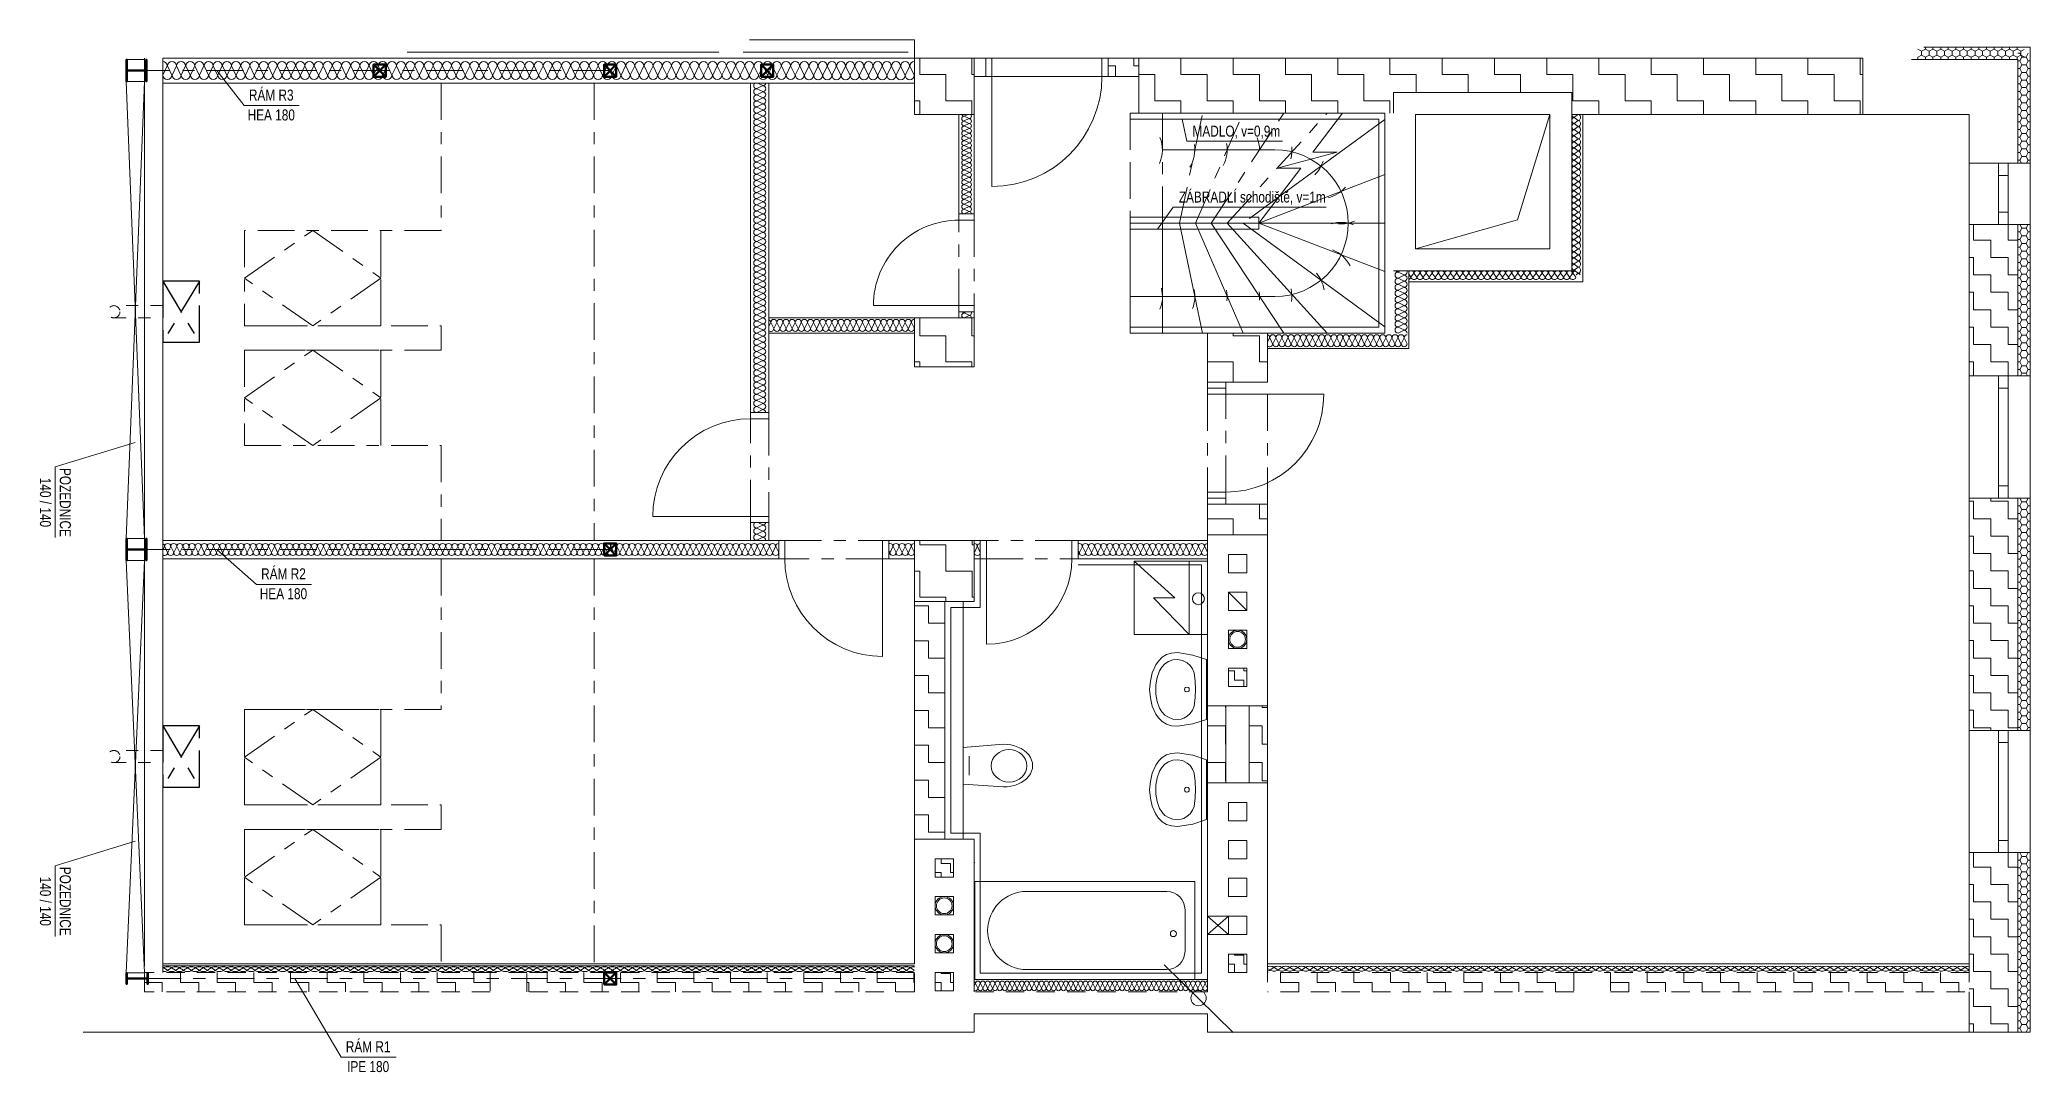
# Model space of a CAD drawing. Header units: millimetres. Extents: x 107122 to 123476, y 58544 to 73874.
# Drawn here: x 107121.97 to 107138.26, y 73865.98 to 73874.43 of the extents above; entities outside this region: 1.
import ezdxf

# ---------------------------------------------------------------- set-up
doc = ezdxf.new("R2010")
doc.units = ezdxf.units.MM
for name, pattern in [('Carkovana', [0.21, 0.15, -0.06]), ('Carkovana 2x', [0.4, 0.3, -0.1]), ('Cerchovana 2x', [0.5, 0.3, -0.1, 0, -0.1]), ('Teckovana 0.5x', [0.04, 0, -0.04])]:
    doc.linetypes.add(name, pattern=pattern)
doc.layers.get('Defpoints').update_dxf_attribs({"lineweight": 5})
for name, color, linetype, lineweight in [('_V výplně 1', 255, 'Continuous', 5), ('DPS - 5NP ZAŘIZOVÁKY', 7, 'Continuous', 25), ('DPS - OCEL SLOUPKY 5NP', 7, 'Continuous', 25), ('DPS 5NP kce návrh', 7, 'Continuous', 25)]:
    doc.layers.add(name, color=color, linetype=linetype, lineweight=lineweight)
doc.styles.add('ARIAL', font='arial.ttf')
pattern_1 = [(0, (107080.5073, 73640.80191), (0.1425, 0.1425), [0.1425, -0.1425]), (90, (107080.5073, 73640.80191), (-0.1425, 0.1425), [0.1425, -0.1425])]
pattern_2 = [(0, (107080.6498, 73640.9444), (0.21375, 0.21375), [0.21375, -0.21375]), (90, (107080.6498, 73640.9444), (-0.21375, 0.21375), [0.21375, -0.21375])]
pattern_3 = [(0, (107080.5223, 73640.81691), (0.15, 0.15), [0.15, -0.15]), (90, (107080.5223, 73640.81691), (-0.15, 0.15), [0.15, -0.15])]

msp = doc.modelspace()

# ---------------------------------------------------------------- texts
at = {"layer": '_V výplně 1', "linetype": 'Continuous', "lineweight": 9, "transparency": 33554687, "char_height": 0.09, "attachment_point": 2, "line_spacing_factor": 1.084337, "style": 'ARIAL'}
for s, insert, width in [('\\A1;{\\fArial|i0|b0;\\H0.090000;\\W0.769231;\\C7;RÁM R3}\\P{\\fArial|i0|b0;\\H0.090000;\\W0.769231;\\C7;HEA 180}\\P', (107123.865, 73874.023), 0.42353), ('\\A1;{\\fArial|i0|b0;\\H0.090000;\\W0.769231;\\C7;RÁM R2}\\P{\\fArial|i0|b0;\\H0.090000;\\W0.769231;\\C7;HEA 180}\\P', (107123.965, 73870.106), 0.42353), ('\\A1;{\\fArial|i0|b0;\\H0.090000;\\W0.769231;\\C7;RÁM R1}\\P{\\fArial|i0|b0;\\H0.090000;\\W0.769231;\\C7;IPE 180}\\P', (107124.658, 73866.237), 0.40111)]:
    msp.add_mtext(s, dxfattribs=dict(at, insert=insert, width=width))
at = {"layer": '_V výplně 1', "linetype": 'Continuous', "lineweight": 9, "transparency": 33554687, "char_height": 0.09, "attachment_point": 1, "style": 'ARIAL'}
for s, insert, width in [('\\W0.77;MADLO, v=0,9m', (107131.403, 73873.728), 0.7535), ('\\W0.77;ZÁBRADLÍ schodiště, v=1m', (107131.291, 73873.189), 1.23917)]:
    msp.add_mtext(s, dxfattribs=dict(at, insert=insert, width=width))
at = {"layer": '_V výplně 1', "linetype": 'Continuous', "lineweight": 9, "transparency": 33554687, "char_height": 0.09, "width": 0.60003, "attachment_point": 2, "rotation": 270, "line_spacing_factor": 1.084337, "style": 'ARIAL'}
for insert in [(107122.225, 73870.645), (107122.225, 73867.382)]:
    msp.add_mtext('\\A1;{\\fArial|i0|b0;\\H0.090000;\\W0.769231;\\C7;POZEDNICE}\\P{\\fArial|i0|b0;\\H0.090000;\\W0.769231;\\C7;140 / 140}\\P', dxfattribs=dict(at, insert=insert))

# ---------------------------------------------------------------- blocks, each defined once
blk = doc.blocks.new('VZOROVÁ ČÁRA_5')
at = {"layer": 'DPS 5NP kce návrh', "color": 254, "linetype": 'Continuous', "lineweight": 13, "true_color": 0xf0f0b4, "transparency": 33554687}
for p, q in [((57.146, 233.82), (57.115, 233.837)), ((57.146, 233.787), (57.115, 233.77)), ((57.115, 233.77), (57.115, 233.753)), ((57.178, 233.853), (57.178, 233.837)), ((57.178, 233.77), (57.178, 233.753)), ((57.209, 233.82), (57.24, 233.837)), ((57.209, 233.787), (57.24, 233.77)), ((57.24, 233.853), (57.24, 233.837)), ((57.271, 233.82), (57.24, 233.837)), ((57.271, 233.787), (57.24, 233.77)), ((57.24, 233.77), (57.24, 233.753)), ((57.303, 233.853), (57.303, 233.837)), ((57.303, 233.77), (57.303, 233.753)), ((57.334, 233.82), (57.365, 233.837)), ((57.334, 233.787), (57.365, 233.77)), ((57.365, 233.853), (57.365, 233.837)), ((57.396, 233.82), (57.365, 233.837)), ((57.396, 233.787), (57.365, 233.77)), ((57.365, 233.77), (57.365, 233.753)), ((57.428, 233.853), (57.428, 233.837)), ((57.428, 233.77), (57.428, 233.753)), ((57.459, 233.82), (57.49, 233.837)), ((57.459, 233.787), (57.49, 233.77)), ((57.49, 233.853), (57.49, 233.837)), ((57.521, 233.82), (57.49, 233.837)), ((57.521, 233.787), (57.49, 233.77)), ((57.49, 233.77), (57.49, 233.753)), ((57.553, 233.853), (57.553, 233.837)), ((57.553, 233.77), (57.553, 233.753)), ((57.584, 233.82), (57.615, 233.837)), ((57.584, 233.787), (57.615, 233.77)), ((57.615, 233.853), (57.615, 233.837)), ((57.646, 233.82), (57.615, 233.837)), ((57.646, 233.787), (57.615, 233.77)), ((57.615, 233.77), (57.615, 233.753)), ((57.678, 233.853), (57.678, 233.837)), ((57.678, 233.77), (57.678, 233.753)), ((57.709, 233.82), (57.74, 233.837)), ((57.709, 233.787), (57.74, 233.77)), ((57.74, 233.853), (57.74, 233.837)), ((57.771, 233.82), (57.74, 233.837)), ((57.771, 233.787), (57.74, 233.77)), ((57.74, 233.77), (57.74, 233.753)), ((57.803, 233.853), (57.803, 233.837)), ((57.803, 233.77), (57.803, 233.753)), ((57.834, 233.82), (57.865, 233.837)), ((57.834, 233.787), (57.865, 233.77)), ((57.865, 233.853), (57.865, 233.837)), ((57.896, 233.82), (57.865, 233.837)), ((57.896, 233.787), (57.865, 233.77)), ((57.865, 233.77), (57.865, 233.753)), ((57.928, 233.853), (57.928, 233.837)), ((57.928, 233.77), (57.928, 233.753)), ((57.959, 233.82), (57.985, 233.834)), ((57.959, 233.787), (57.985, 233.773))]:
    blk.add_line(p, q, dxfattribs=at)
for points in [[(57.209, 233.82), (57.178, 233.837), (57.146, 233.82)], [(57.146, 233.82), (57.146, 233.787), (57.178, 233.77), (57.209, 233.787), (57.209, 233.82)], [(57.334, 233.82), (57.303, 233.837), (57.271, 233.82)], [(57.271, 233.82), (57.271, 233.787), (57.303, 233.77), (57.334, 233.787), (57.334, 233.82)], [(57.459, 233.82), (57.428, 233.837), (57.396, 233.82)], [(57.396, 233.82), (57.396, 233.787), (57.428, 233.77), (57.459, 233.787), (57.459, 233.82)], [(57.584, 233.82), (57.553, 233.837), (57.521, 233.82)], [(57.521, 233.82), (57.521, 233.787), (57.553, 233.77), (57.584, 233.787), (57.584, 233.82)], [(57.709, 233.82), (57.678, 233.837), (57.646, 233.82)], [(57.646, 233.82), (57.646, 233.787), (57.678, 233.77), (57.709, 233.787), (57.709, 233.82)], [(57.834, 233.82), (57.803, 233.837), (57.771, 233.82)], [(57.771, 233.82), (57.771, 233.787), (57.803, 233.77), (57.834, 233.787), (57.834, 233.82)], [(57.959, 233.82), (57.928, 233.837), (57.896, 233.82)], [(57.896, 233.82), (57.896, 233.787), (57.928, 233.77), (57.959, 233.787), (57.959, 233.82)]]:
    blk.add_lwpolyline(points, dxfattribs=at)
blk = doc.blocks.new('VZOROVÁ ČÁRA_6')
at = {"layer": 'DPS 5NP kce návrh', "color": 254, "linetype": 'Continuous', "lineweight": 13, "true_color": 0xf0f0b4, "transparency": 33554687}
for p, q in [((57.952, 233.803), (57.935, 233.803)), ((57.952, 233.741), (57.935, 233.741)), ((57.968, 233.772), (57.952, 233.803)), ((57.968, 233.709), (57.952, 233.678)), ((58.002, 233.772), (58.018, 233.803)), ((58.002, 233.709), (58.018, 233.678)), ((58.035, 233.741), (58.018, 233.741)), ((57.952, 233.678), (57.935, 233.678)), ((57.952, 233.616), (57.935, 233.616)), ((57.952, 233.553), (57.935, 233.553)), ((57.968, 233.647), (57.952, 233.678)), ((57.968, 233.584), (57.952, 233.553)), ((57.968, 233.522), (57.952, 233.553)), ((58.002, 233.647), (58.018, 233.678)), ((58.002, 233.584), (58.018, 233.553)), ((58.002, 233.522), (58.018, 233.553)), ((58.035, 233.678), (58.018, 233.678)), ((58.035, 233.616), (58.018, 233.616)), ((58.035, 233.553), (58.018, 233.553)), ((57.952, 233.491), (57.935, 233.491)), ((57.952, 233.428), (57.935, 233.428)), ((57.968, 233.459), (57.952, 233.428)), ((57.968, 233.397), (57.952, 233.428)), ((58.002, 233.459), (58.018, 233.428)), ((58.002, 233.397), (58.018, 233.428)), ((58.035, 233.491), (58.018, 233.491)), ((58.035, 233.428), (58.018, 233.428)), ((57.952, 233.366), (57.935, 233.366)), ((57.952, 233.303), (57.935, 233.303)), ((57.952, 233.241), (57.935, 233.241)), ((57.968, 233.334), (57.952, 233.303)), ((57.968, 233.272), (57.952, 233.303)), ((58.002, 233.334), (58.018, 233.303)), ((58.002, 233.272), (58.018, 233.303)), ((58.035, 233.366), (58.018, 233.366)), ((58.035, 233.303), (58.018, 233.303)), ((58.035, 233.241), (58.018, 233.241)), ((57.952, 233.178), (57.935, 233.178)), ((57.952, 233.116), (57.935, 233.116)), ((57.968, 233.209), (57.952, 233.178)), ((57.968, 233.147), (57.952, 233.178)), ((57.968, 233.084), (57.952, 233.053)), ((58.002, 233.209), (58.018, 233.178)), ((58.002, 233.147), (58.018, 233.178)), ((58.002, 233.084), (58.018, 233.053)), ((58.035, 233.178), (58.018, 233.178)), ((58.035, 233.116), (58.018, 233.116)), ((57.952, 233.053), (57.935, 233.053)), ((57.952, 232.991), (57.935, 232.991)), ((57.952, 232.928), (57.935, 232.928)), ((57.968, 233.022), (57.952, 233.053)), ((57.968, 232.959), (57.952, 232.928)), ((57.965, 232.903), (57.952, 232.928)), ((58.002, 233.022), (58.018, 233.053)), ((58.002, 232.959), (58.018, 232.928)), ((58.005, 232.903), (58.018, 232.928)), ((58.035, 233.053), (58.018, 233.053)), ((58.035, 232.991), (58.018, 232.991)), ((58.035, 232.928), (58.018, 232.928))]:
    blk.add_line(p, q, dxfattribs=at)
for points in [[(58.002, 233.772), (57.968, 233.772), (57.952, 233.741), (57.968, 233.709), (58.002, 233.709)], [(58.002, 233.709), (58.018, 233.741), (58.002, 233.772)], [(58.002, 233.647), (57.968, 233.647), (57.952, 233.616), (57.968, 233.584), (58.002, 233.584)], [(58.002, 233.584), (58.018, 233.616), (58.002, 233.647)], [(58.002, 233.522), (57.968, 233.522), (57.952, 233.491), (57.968, 233.459), (58.002, 233.459)], [(58.002, 233.397), (57.968, 233.397), (57.952, 233.366), (57.968, 233.334), (58.002, 233.334)], [(58.002, 233.459), (58.018, 233.491), (58.002, 233.522)], [(58.002, 233.334), (58.018, 233.366), (58.002, 233.397)], [(58.002, 233.272), (57.968, 233.272), (57.952, 233.241), (57.968, 233.209), (58.002, 233.209)], [(58.002, 233.209), (58.018, 233.241), (58.002, 233.272)], [(58.002, 233.147), (57.968, 233.147), (57.952, 233.116), (57.968, 233.084), (58.002, 233.084)], [(58.002, 233.084), (58.018, 233.116), (58.002, 233.147)], [(58.002, 233.022), (57.968, 233.022), (57.952, 232.991), (57.968, 232.959), (58.002, 232.959)], [(58.002, 232.959), (58.018, 232.991), (58.002, 233.022)]]:
    blk.add_lwpolyline(points, dxfattribs=at)
blk = doc.blocks.new('VZOROVÁ ČÁRA_7')
at = {"layer": 'DPS 5NP kce návrh', "color": 254, "linetype": 'Continuous', "lineweight": 13, "true_color": 0xf0f0b4, "transparency": 33554687}
for p, q in [((57.952, 232.341), (57.935, 232.341)), ((57.952, 232.278), (57.935, 232.278)), ((57.968, 232.31), (57.952, 232.278)), ((57.968, 232.247), (57.952, 232.278)), ((58.002, 232.31), (58.018, 232.278)), ((58.002, 232.247), (58.018, 232.278)), ((58.035, 232.341), (58.018, 232.341)), ((58.035, 232.278), (58.018, 232.278)), ((57.952, 232.216), (57.935, 232.216)), ((57.952, 232.153), (57.935, 232.153)), ((57.952, 232.091), (57.935, 232.091)), ((57.968, 232.185), (57.952, 232.153)), ((57.968, 232.122), (57.952, 232.153)), ((58.002, 232.185), (58.018, 232.153)), ((58.002, 232.122), (58.018, 232.153)), ((58.035, 232.216), (58.018, 232.216)), ((58.035, 232.153), (58.018, 232.153)), ((58.035, 232.091), (58.018, 232.091)), ((57.952, 232.028), (57.935, 232.028)), ((57.952, 231.966), (57.935, 231.966)), ((57.968, 232.06), (57.952, 232.028)), ((57.968, 231.997), (57.952, 232.028)), ((57.968, 231.935), (57.952, 231.903)), ((58.002, 232.06), (58.018, 232.028)), ((58.002, 231.997), (58.018, 232.028)), ((58.002, 231.935), (58.018, 231.903)), ((58.035, 232.028), (58.018, 232.028)), ((58.035, 231.966), (58.018, 231.966)), ((57.952, 231.903), (57.935, 231.903)), ((57.952, 231.841), (57.935, 231.841)), ((57.952, 231.778), (57.935, 231.778)), ((57.968, 231.872), (57.952, 231.903)), ((57.968, 231.81), (57.952, 231.778)), ((57.968, 231.747), (57.952, 231.778)), ((58.002, 231.872), (58.018, 231.903)), ((58.002, 231.81), (58.018, 231.778)), ((58.002, 231.747), (58.018, 231.778)), ((58.035, 231.903), (58.018, 231.903)), ((58.035, 231.841), (58.018, 231.841)), ((58.035, 231.778), (58.018, 231.778)), ((57.952, 231.716), (57.935, 231.716)), ((57.952, 231.653), (57.935, 231.653)), ((57.952, 231.591), (57.935, 231.591)), ((57.968, 231.685), (57.952, 231.653)), ((57.968, 231.622), (57.952, 231.653)), ((58.002, 231.685), (58.018, 231.653)), ((58.002, 231.622), (58.018, 231.653)), ((58.035, 231.716), (58.018, 231.716)), ((58.035, 231.653), (58.018, 231.653)), ((58.035, 231.591), (58.018, 231.591)), ((57.952, 231.528), (57.935, 231.528)), ((57.952, 231.466), (57.935, 231.466)), ((57.968, 231.56), (57.952, 231.528)), ((57.968, 231.497), (57.952, 231.528)), ((57.968, 231.435), (57.952, 231.403)), ((58.002, 231.56), (58.018, 231.528)), ((58.002, 231.497), (58.018, 231.528)), ((58.002, 231.435), (58.018, 231.403)), ((58.035, 231.528), (58.018, 231.528)), ((58.035, 231.466), (58.018, 231.466)), ((57.952, 231.403), (57.935, 231.403)), ((57.952, 231.341), (57.935, 231.341)), ((57.952, 231.278), (57.935, 231.278)), ((57.968, 231.372), (57.952, 231.403)), ((57.968, 231.31), (57.952, 231.278)), ((57.968, 231.247), (57.952, 231.278)), ((58.002, 231.372), (58.018, 231.403)), ((58.002, 231.31), (58.018, 231.278)), ((58.002, 231.247), (58.018, 231.278)), ((58.035, 231.403), (58.018, 231.403)), ((58.035, 231.341), (58.018, 231.341)), ((58.035, 231.278), (58.018, 231.278)), ((57.952, 231.216), (57.935, 231.216)), ((57.968, 231.185), (57.957, 231.163)), ((58.002, 231.185), (58.013, 231.163)), ((58.035, 231.216), (58.018, 231.216))]:
    blk.add_line(p, q, dxfattribs=at)
for points in [[(57.952, 232.403), (57.936, 232.403), (57.935, 232.403)], [(57.968, 232.372), (57.952, 232.403), (57.952, 232.403)], [(58.002, 232.372), (57.968, 232.372), (57.952, 232.341), (57.968, 232.31), (58.002, 232.31)], [(58.002, 232.247), (57.968, 232.247), (57.952, 232.216), (57.968, 232.185), (58.002, 232.185)], [(58.002, 232.372), (58.018, 232.403), (58.018, 232.403)], [(58.002, 232.31), (58.018, 232.341), (58.002, 232.372)], [(58.002, 232.185), (58.018, 232.216), (58.002, 232.247)], [(58.002, 232.122), (57.968, 232.122), (57.952, 232.091), (57.968, 232.06), (58.002, 232.06)], [(58.002, 232.06), (58.018, 232.091), (58.002, 232.122)], [(58.002, 231.997), (57.968, 231.997), (57.952, 231.966), (57.968, 231.935), (58.002, 231.935)], [(58.002, 231.935), (58.018, 231.966), (58.002, 231.997)], [(58.002, 231.872), (57.968, 231.872), (57.952, 231.841), (57.968, 231.81), (58.002, 231.81)], [(58.002, 231.81), (58.018, 231.841), (58.002, 231.872)], [(58.002, 231.747), (57.968, 231.747), (57.952, 231.716), (57.968, 231.685), (58.002, 231.685)], [(58.002, 231.622), (57.968, 231.622), (57.952, 231.591), (57.968, 231.56), (58.002, 231.56)], [(58.002, 231.685), (58.018, 231.716), (58.002, 231.747)], [(58.002, 231.56), (58.018, 231.591), (58.002, 231.622)], [(58.002, 231.497), (57.968, 231.497), (57.952, 231.466), (57.968, 231.435), (58.002, 231.435)], [(58.002, 231.435), (58.018, 231.466), (58.002, 231.497)], [(58.002, 231.372), (57.968, 231.372), (57.952, 231.341), (57.968, 231.31), (58.002, 231.31)], [(58.002, 231.31), (58.018, 231.341), (58.002, 231.372)], [(58.002, 231.247), (57.968, 231.247), (57.952, 231.216), (57.968, 231.185), (58.002, 231.185)], [(58.002, 231.185), (58.018, 231.216), (58.002, 231.247)]]:
    blk.add_lwpolyline(points, dxfattribs=at)
blk = doc.blocks.new('VZOROVÁ ČÁRA_8')
at = {"layer": 'DPS 5NP kce návrh', "color": 254, "linetype": 'Continuous', "lineweight": 13, "true_color": 0xf0f0b4, "transparency": 33554687}
for p, q in [((57.952, 230.163), (57.935, 230.163)), ((57.968, 230.132), (57.952, 230.163)), ((57.952, 230.101), (57.935, 230.101)), ((57.952, 230.038), (57.935, 230.038)), ((57.952, 229.976), (57.935, 229.976)), ((57.968, 230.069), (57.952, 230.038)), ((57.968, 230.007), (57.952, 230.038)), ((58.002, 230.069), (58.018, 230.038)), ((58.002, 230.007), (58.018, 230.038)), ((58.035, 230.101), (58.018, 230.101)), ((58.035, 230.038), (58.018, 230.038)), ((58.035, 229.976), (58.018, 229.976)), ((57.952, 229.913), (57.935, 229.913)), ((57.952, 229.851), (57.935, 229.851)), ((57.968, 229.944), (57.952, 229.913)), ((57.968, 229.882), (57.952, 229.913)), ((57.968, 229.819), (57.952, 229.788)), ((58.002, 229.944), (58.018, 229.913)), ((58.002, 229.882), (58.018, 229.913)), ((58.002, 229.819), (58.018, 229.788)), ((58.035, 229.913), (58.018, 229.913)), ((58.035, 229.851), (58.018, 229.851)), ((57.952, 229.788), (57.935, 229.788)), ((57.952, 229.726), (57.935, 229.726)), ((57.952, 229.663), (57.935, 229.663)), ((57.968, 229.757), (57.952, 229.788)), ((57.968, 229.694), (57.952, 229.663)), ((57.968, 229.632), (57.952, 229.663)), ((58.002, 229.757), (58.018, 229.788)), ((58.002, 229.694), (58.018, 229.663)), ((58.002, 229.632), (58.018, 229.663)), ((58.035, 229.788), (58.018, 229.788)), ((58.035, 229.726), (58.018, 229.726)), ((58.035, 229.663), (58.018, 229.663)), ((57.952, 229.601), (57.935, 229.601)), ((57.952, 229.538), (57.935, 229.538)), ((57.952, 229.476), (57.935, 229.476)), ((57.968, 229.569), (57.952, 229.538)), ((57.968, 229.507), (57.952, 229.538)), ((58.002, 229.569), (58.018, 229.538)), ((58.002, 229.507), (58.018, 229.538)), ((58.035, 229.601), (58.018, 229.601)), ((58.035, 229.538), (58.018, 229.538)), ((58.035, 229.476), (58.018, 229.476)), ((57.952, 229.413), (57.935, 229.413)), ((57.952, 229.351), (57.935, 229.351)), ((57.968, 229.444), (57.952, 229.413)), ((57.968, 229.382), (57.952, 229.413)), ((57.968, 229.319), (57.952, 229.288)), ((58.002, 229.444), (58.018, 229.413)), ((58.002, 229.382), (58.018, 229.413)), ((58.002, 229.319), (58.018, 229.288)), ((58.035, 229.413), (58.018, 229.413)), ((58.035, 229.351), (58.018, 229.351)), ((57.952, 229.288), (57.935, 229.288)), ((57.952, 229.226), (57.935, 229.226)), ((57.952, 229.163), (57.935, 229.163)), ((57.968, 229.257), (57.952, 229.288)), ((57.968, 229.194), (57.952, 229.163)), ((57.968, 229.132), (57.952, 229.163)), ((58.002, 229.257), (58.018, 229.288)), ((58.002, 229.194), (58.018, 229.163)), ((58.002, 229.132), (58.018, 229.163)), ((58.035, 229.288), (58.018, 229.288)), ((58.035, 229.226), (58.018, 229.226)), ((58.035, 229.163), (58.018, 229.163)), ((57.952, 229.101), (57.935, 229.101)), ((57.952, 229.038), (57.935, 229.038)), ((57.968, 229.069), (57.952, 229.038)), ((57.968, 229.007), (57.952, 229.038)), ((58.002, 229.069), (58.018, 229.038)), ((58.002, 229.007), (58.018, 229.038)), ((58.035, 229.101), (58.018, 229.101)), ((58.035, 229.038), (58.018, 229.038)), ((57.952, 228.976), (57.935, 228.976)), ((57.952, 228.913), (57.935, 228.913)), ((57.952, 228.851), (57.935, 228.851)), ((57.968, 228.944), (57.952, 228.913)), ((57.968, 228.882), (57.952, 228.913)), ((58.002, 228.944), (58.018, 228.913)), ((58.002, 228.882), (58.018, 228.913)), ((58.035, 228.976), (58.018, 228.976)), ((58.035, 228.913), (58.018, 228.913)), ((58.035, 228.851), (58.018, 228.851)), ((57.952, 228.788), (57.935, 228.788)), ((57.952, 228.726), (57.935, 228.726)), ((57.952, 228.663), (57.935, 228.663)), ((57.968, 228.819), (57.952, 228.788)), ((57.968, 228.757), (57.952, 228.788)), ((57.968, 228.694), (57.952, 228.663)), ((57.968, 228.632), (57.952, 228.663)), ((58.002, 228.819), (58.018, 228.788)), ((58.002, 228.757), (58.018, 228.788)), ((58.002, 228.694), (58.018, 228.663)), ((58.002, 228.632), (58.018, 228.663)), ((58.035, 228.788), (58.018, 228.788)), ((58.035, 228.726), (58.018, 228.726)), ((58.035, 228.663), (58.018, 228.663)), ((57.952, 228.601), (57.935, 228.601)), ((57.952, 228.538), (57.935, 228.538)), ((57.968, 228.569), (57.952, 228.538)), ((57.968, 228.507), (57.952, 228.538)), ((58.002, 228.569), (58.018, 228.538)), ((58.002, 228.507), (58.018, 228.538)), ((58.035, 228.601), (58.018, 228.601)), ((58.035, 228.538), (58.018, 228.538)), ((57.952, 228.476), (57.935, 228.476)), ((57.952, 228.413), (57.935, 228.413)), ((57.952, 228.351), (57.935, 228.351)), ((57.968, 228.444), (57.952, 228.413)), ((57.968, 228.382), (57.952, 228.413)), ((58.002, 228.444), (58.018, 228.413)), ((58.002, 228.382), (58.018, 228.413)), ((58.035, 228.476), (58.018, 228.476)), ((58.035, 228.413), (58.018, 228.413)), ((58.035, 228.351), (58.018, 228.351)), ((57.952, 228.288), (57.935, 228.288)), ((57.968, 228.319), (57.952, 228.288)), ((57.965, 228.263), (57.952, 228.288)), ((58.002, 228.319), (58.018, 228.288)), ((58.005, 228.263), (58.018, 228.288)), ((58.035, 228.288), (58.018, 228.288))]:
    blk.add_line(p, q, dxfattribs=at)
for points in [[(58.002, 230.132), (57.968, 230.132), (57.952, 230.101), (57.968, 230.069), (58.002, 230.069)], [(58.002, 230.132), (58.018, 230.163), (58.018, 230.163)], [(58.002, 230.069), (58.018, 230.101), (58.002, 230.132)], [(58.002, 230.007), (57.968, 230.007), (57.952, 229.976), (57.968, 229.944), (58.002, 229.944)], [(58.002, 229.944), (58.018, 229.976), (58.002, 230.007)], [(58.002, 229.882), (57.968, 229.882), (57.952, 229.851), (57.968, 229.819), (58.002, 229.819)], [(58.002, 229.819), (58.018, 229.851), (58.002, 229.882)], [(58.002, 229.757), (57.968, 229.757), (57.952, 229.726), (57.968, 229.694), (58.002, 229.694)], [(58.002, 229.694), (58.018, 229.726), (58.002, 229.757)], [(58.002, 229.632), (57.968, 229.632), (57.952, 229.601), (57.968, 229.569), (58.002, 229.569)], [(58.002, 229.507), (57.968, 229.507), (57.952, 229.476), (57.968, 229.444), (58.002, 229.444)], [(58.002, 229.569), (58.018, 229.601), (58.002, 229.632)], [(58.002, 229.444), (58.018, 229.476), (58.002, 229.507)], [(58.002, 229.382), (57.968, 229.382), (57.952, 229.351), (57.968, 229.319), (58.002, 229.319)], [(58.002, 229.319), (58.018, 229.351), (58.002, 229.382)], [(58.002, 229.257), (57.968, 229.257), (57.952, 229.226), (57.968, 229.194), (58.002, 229.194)], [(58.002, 229.194), (58.018, 229.226), (58.002, 229.257)], [(58.002, 229.132), (57.968, 229.132), (57.952, 229.101), (57.968, 229.069), (58.002, 229.069)], [(58.002, 229.007), (57.968, 229.007), (57.952, 228.976), (57.968, 228.944), (58.002, 228.944)], [(58.002, 229.069), (58.018, 229.101), (58.002, 229.132)], [(58.002, 228.944), (58.018, 228.976), (58.002, 229.007)], [(58.002, 228.882), (57.968, 228.882), (57.952, 228.851), (57.968, 228.819), (58.002, 228.819)], [(58.002, 228.819), (58.018, 228.851), (58.002, 228.882)], [(58.002, 228.757), (57.968, 228.757), (57.952, 228.726), (57.968, 228.694), (58.002, 228.694)], [(58.002, 228.694), (58.018, 228.726), (58.002, 228.757)], [(58.002, 228.632), (57.968, 228.632), (57.952, 228.601), (57.968, 228.569), (58.002, 228.569)], [(58.002, 228.507), (57.968, 228.507), (57.952, 228.476), (57.968, 228.444), (58.002, 228.444)], [(58.002, 228.569), (58.018, 228.601), (58.002, 228.632)], [(58.002, 228.444), (58.018, 228.476), (58.002, 228.507)], [(58.002, 228.382), (57.968, 228.382), (57.952, 228.351), (57.968, 228.319), (58.002, 228.319)], [(58.002, 228.319), (58.018, 228.351), (58.002, 228.382)]]:
    blk.add_lwpolyline(points, dxfattribs=at)
blk = doc.blocks.new('VZOROVÁ ČÁRA_9')
at = {"layer": 'DPS 5NP kce návrh', "color": 254, "linetype": 'Continuous', "lineweight": 13, "true_color": 0xf0f0b4, "transparency": 33554687}
for p, q in [((57.952, 227.263), (57.935, 227.263)), ((57.952, 227.201), (57.935, 227.201)), ((57.968, 227.232), (57.952, 227.263)), ((58.035, 227.201), (58.018, 227.201)), ((57.952, 227.138), (57.935, 227.138)), ((57.952, 227.076), (57.935, 227.076)), ((57.968, 227.17), (57.952, 227.138)), ((57.968, 227.107), (57.952, 227.138)), ((57.968, 227.045), (57.952, 227.013)), ((58.002, 227.17), (58.018, 227.138)), ((58.002, 227.107), (58.018, 227.138)), ((58.002, 227.045), (58.018, 227.013)), ((58.035, 227.138), (58.018, 227.138)), ((58.035, 227.076), (58.018, 227.076)), ((57.952, 227.013), (57.935, 227.013)), ((57.952, 226.951), (57.935, 226.951)), ((57.952, 226.888), (57.935, 226.888)), ((57.968, 226.982), (57.952, 227.013)), ((57.968, 226.92), (57.952, 226.888)), ((57.968, 226.857), (57.952, 226.888)), ((58.002, 226.982), (58.018, 227.013)), ((58.002, 226.92), (58.018, 226.888)), ((58.002, 226.857), (58.018, 226.888)), ((58.035, 227.013), (58.018, 227.013)), ((58.035, 226.951), (58.018, 226.951)), ((58.035, 226.888), (58.018, 226.888)), ((57.952, 226.826), (57.935, 226.826)), ((57.952, 226.763), (57.935, 226.763)), ((57.968, 226.795), (57.952, 226.763)), ((57.968, 226.732), (57.952, 226.763)), ((58.002, 226.795), (58.018, 226.763)), ((58.002, 226.732), (58.018, 226.763)), ((58.035, 226.826), (58.018, 226.826)), ((58.035, 226.763), (58.018, 226.763)), ((57.952, 226.701), (57.935, 226.701)), ((57.952, 226.638), (57.935, 226.638)), ((57.952, 226.576), (57.935, 226.576)), ((57.968, 226.67), (57.952, 226.638)), ((57.968, 226.607), (57.952, 226.638)), ((57.968, 226.545), (57.952, 226.513)), ((58.002, 226.67), (58.018, 226.638)), ((58.002, 226.607), (58.018, 226.638)), ((58.002, 226.545), (58.018, 226.513)), ((58.035, 226.701), (58.018, 226.701)), ((58.035, 226.638), (58.018, 226.638)), ((58.035, 226.576), (58.018, 226.576)), ((57.952, 226.513), (57.935, 226.513)), ((57.952, 226.451), (57.935, 226.451)), ((57.952, 226.388), (57.935, 226.388)), ((57.968, 226.482), (57.952, 226.513)), ((57.968, 226.42), (57.952, 226.388)), ((57.968, 226.357), (57.952, 226.388)), ((58.002, 226.482), (58.018, 226.513)), ((58.002, 226.42), (58.018, 226.388)), ((58.002, 226.357), (58.018, 226.388)), ((58.035, 226.513), (58.018, 226.513)), ((58.035, 226.451), (58.018, 226.451)), ((58.035, 226.388), (58.018, 226.388)), ((57.952, 226.326), (57.935, 226.326)), ((57.952, 226.263), (57.935, 226.263)), ((57.968, 226.295), (57.952, 226.263)), ((57.968, 226.232), (57.952, 226.263)), ((58.002, 226.295), (58.018, 226.263)), ((58.002, 226.232), (58.018, 226.263)), ((58.035, 226.326), (58.018, 226.326)), ((58.035, 226.263), (58.018, 226.263)), ((57.952, 226.201), (57.935, 226.201)), ((57.952, 226.138), (57.935, 226.138)), ((57.952, 226.076), (57.935, 226.076)), ((57.968, 226.17), (57.952, 226.138)), ((57.968, 226.107), (57.952, 226.138)), ((58.002, 226.17), (58.018, 226.138)), ((58.002, 226.107), (58.018, 226.138)), ((58.035, 226.201), (58.018, 226.201)), ((58.035, 226.138), (58.018, 226.138)), ((58.035, 226.076), (58.018, 226.076)), ((57.952, 226.013), (57.935, 226.013)), ((57.952, 225.951), (57.935, 225.951)), ((57.968, 226.045), (57.952, 226.013)), ((57.968, 225.982), (57.952, 226.013)), ((57.968, 225.92), (57.952, 225.888)), ((58.002, 226.045), (58.018, 226.013)), ((58.002, 225.982), (58.018, 226.013)), ((58.002, 225.92), (58.018, 225.888)), ((58.035, 226.013), (58.018, 226.013)), ((58.035, 225.951), (58.018, 225.951)), ((57.952, 225.888), (57.935, 225.888)), ((57.952, 225.826), (57.935, 225.826)), ((57.968, 225.857), (57.952, 225.888)), ((57.968, 225.795), (57.968, 225.793)), ((58.002, 225.857), (58.018, 225.888)), ((58.002, 225.795), (58.003, 225.793)), ((58.035, 225.888), (58.018, 225.888)), ((58.035, 225.826), (58.018, 225.826))]:
    blk.add_line(p, q, dxfattribs=at)
for points in [[(58.002, 227.232), (57.968, 227.232), (57.952, 227.201), (57.968, 227.17), (58.002, 227.17)], [(58.002, 227.232), (58.018, 227.263), (58.018, 227.263)], [(58.002, 227.17), (58.018, 227.201), (58.002, 227.232)], [(58.002, 227.107), (57.968, 227.107), (57.952, 227.076), (57.968, 227.045), (58.002, 227.045)], [(58.002, 227.045), (58.018, 227.076), (58.002, 227.107)], [(58.002, 226.982), (57.968, 226.982), (57.952, 226.951), (57.968, 226.92), (58.002, 226.92)], [(58.002, 226.92), (58.018, 226.951), (58.002, 226.982)], [(58.002, 226.857), (57.968, 226.857), (57.952, 226.826), (57.968, 226.795), (58.002, 226.795)], [(58.002, 226.732), (57.968, 226.732), (57.952, 226.701), (57.968, 226.67), (58.002, 226.67)], [(58.002, 226.795), (58.018, 226.826), (58.002, 226.857)], [(58.002, 226.67), (58.018, 226.701), (58.002, 226.732)], [(58.002, 226.607), (57.968, 226.607), (57.952, 226.576), (57.968, 226.545), (58.002, 226.545)], [(58.002, 226.545), (58.018, 226.576), (58.002, 226.607)], [(58.002, 226.482), (57.968, 226.482), (57.952, 226.451), (57.968, 226.42), (58.002, 226.42)], [(58.002, 226.42), (58.018, 226.451), (58.002, 226.482)], [(58.002, 226.357), (57.968, 226.357), (57.952, 226.326), (57.968, 226.295), (58.002, 226.295)], [(58.002, 226.232), (57.968, 226.232), (57.952, 226.201), (57.968, 226.17), (58.002, 226.17)], [(58.002, 226.295), (58.018, 226.326), (58.002, 226.357)], [(58.002, 226.17), (58.018, 226.201), (58.002, 226.232)], [(58.002, 226.107), (57.968, 226.107), (57.952, 226.076), (57.968, 226.045), (58.002, 226.045)], [(58.002, 226.045), (58.018, 226.076), (58.002, 226.107)], [(58.002, 225.982), (57.968, 225.982), (57.952, 225.951), (57.968, 225.92), (58.002, 225.92)], [(58.002, 225.92), (58.018, 225.951), (58.002, 225.982)], [(58.002, 225.857), (57.968, 225.857), (57.952, 225.826), (57.968, 225.795), (58.002, 225.795)], [(58.002, 225.795), (58.018, 225.826), (58.002, 225.857)]]:
    blk.add_lwpolyline(points, dxfattribs=at)
blk = doc.blocks.new('VZOROVÁ ČÁRA_11')
at = {"layer": 'DPS 5NP kce návrh', "color": 254, "linetype": 'Continuous', "lineweight": 13, "true_color": 0xf0f0b4, "transparency": 33554687}
for p, q in [((47.665, 229.944), (47.625, 229.963)), ((47.615, 229.919), (47.665, 229.943)), ((47.665, 229.894), (47.615, 229.918)), ((47.615, 229.869), (47.665, 229.893)), ((47.665, 229.844), (47.615, 229.868)), ((47.615, 229.819), (47.665, 229.843))]:
    blk.add_line(p, q, dxfattribs=at)
for centre, start, end in [((47.615, 229.943), 125.2649, 270.0001), ((47.665, 229.968), 270.0001, 348.2339), ((47.615, 229.893), 90.0001, 270.0001), ((47.615, 229.843), 90.0001, 270.0001), ((47.665, 229.918), 0.0001, 90.0001), ((47.665, 229.918), 270.0001, 0.0001), ((47.665, 229.868), 0.0001, 90.0001), ((47.665, 229.868), 270.0001, 0.0001), ((47.665, 229.818), 0.0001, 90.0001)]:
    blk.add_arc(centre, 0.0245, start, end, dxfattribs=at)
blk = doc.blocks.new('VZOROVÁ ČÁRA_12')
at = {"layer": 'DPS 5NP kce návrh', "color": 254, "linetype": 'Continuous', "lineweight": 13, "true_color": 0xf0f0b4, "transparency": 33554687}
for p, q in [((47.665, 233.539), (47.625, 233.558)), ((47.615, 233.514), (47.665, 233.538)), ((47.665, 233.489), (47.615, 233.513)), ((47.615, 233.464), (47.665, 233.488)), ((47.665, 233.439), (47.615, 233.463)), ((47.615, 233.414), (47.665, 233.438)), ((47.665, 233.389), (47.615, 233.413)), ((47.615, 233.364), (47.665, 233.388)), ((47.665, 233.339), (47.615, 233.363)), ((47.615, 233.314), (47.665, 233.338)), ((47.665, 233.289), (47.615, 233.313)), ((47.615, 233.264), (47.665, 233.288)), ((47.665, 233.239), (47.615, 233.263)), ((47.615, 233.214), (47.665, 233.238)), ((47.665, 233.189), (47.615, 233.213)), ((47.615, 233.164), (47.665, 233.188)), ((47.665, 233.139), (47.615, 233.163)), ((47.615, 233.114), (47.665, 233.138)), ((47.665, 233.089), (47.615, 233.113)), ((47.615, 233.064), (47.665, 233.088)), ((47.665, 233.039), (47.615, 233.063)), ((47.615, 233.014), (47.665, 233.038)), ((47.665, 232.989), (47.615, 233.013)), ((47.615, 232.964), (47.665, 232.988)), ((47.665, 232.939), (47.615, 232.963)), ((47.615, 232.914), (47.665, 232.938)), ((47.665, 232.889), (47.615, 232.913)), ((47.615, 232.864), (47.665, 232.888)), ((47.665, 232.839), (47.615, 232.863)), ((47.615, 232.814), (47.665, 232.838)), ((47.665, 232.789), (47.615, 232.813)), ((47.615, 232.764), (47.665, 232.788)), ((47.665, 232.739), (47.615, 232.763)), ((47.615, 232.714), (47.665, 232.738)), ((47.665, 232.689), (47.615, 232.713)), ((47.615, 232.664), (47.665, 232.688)), ((47.665, 232.639), (47.615, 232.663)), ((47.615, 232.614), (47.665, 232.638)), ((47.665, 232.589), (47.615, 232.613)), ((47.615, 232.564), (47.665, 232.588)), ((47.665, 232.539), (47.615, 232.563)), ((47.615, 232.514), (47.665, 232.538)), ((47.665, 232.489), (47.615, 232.513)), ((47.615, 232.464), (47.665, 232.488)), ((47.665, 232.439), (47.615, 232.463)), ((47.615, 232.414), (47.665, 232.438)), ((47.665, 232.389), (47.615, 232.413)), ((47.615, 232.364), (47.665, 232.388)), ((47.665, 232.339), (47.615, 232.363)), ((47.615, 232.314), (47.665, 232.338)), ((47.665, 232.289), (47.615, 232.313)), ((47.615, 232.264), (47.665, 232.288)), ((47.665, 232.239), (47.615, 232.263)), ((47.615, 232.214), (47.665, 232.238)), ((47.665, 232.189), (47.615, 232.213)), ((47.615, 232.164), (47.665, 232.188)), ((47.665, 232.139), (47.615, 232.163)), ((47.615, 232.114), (47.665, 232.138)), ((47.665, 232.089), (47.615, 232.113)), ((47.615, 232.064), (47.665, 232.088)), ((47.665, 232.039), (47.615, 232.063)), ((47.615, 232.014), (47.665, 232.038)), ((47.665, 231.989), (47.615, 232.013)), ((47.615, 231.964), (47.665, 231.988)), ((47.665, 231.939), (47.615, 231.963)), ((47.615, 231.914), (47.665, 231.938)), ((47.665, 231.889), (47.615, 231.913)), ((47.615, 231.864), (47.665, 231.888)), ((47.665, 231.839), (47.615, 231.863)), ((47.615, 231.814), (47.665, 231.838)), ((47.665, 231.789), (47.615, 231.813)), ((47.615, 231.764), (47.665, 231.788)), ((47.665, 231.739), (47.615, 231.763)), ((47.615, 231.714), (47.665, 231.738)), ((47.665, 231.689), (47.615, 231.713)), ((47.615, 231.664), (47.665, 231.688)), ((47.665, 231.639), (47.615, 231.663)), ((47.615, 231.614), (47.665, 231.638)), ((47.665, 231.589), (47.615, 231.613)), ((47.615, 231.564), (47.665, 231.588)), ((47.665, 231.539), (47.615, 231.563)), ((47.615, 231.514), (47.665, 231.538)), ((47.665, 231.489), (47.615, 231.513)), ((47.615, 231.464), (47.665, 231.488)), ((47.665, 231.439), (47.615, 231.463)), ((47.615, 231.414), (47.665, 231.438)), ((47.665, 231.389), (47.615, 231.413)), ((47.615, 231.364), (47.665, 231.388)), ((47.665, 231.339), (47.615, 231.363)), ((47.615, 231.314), (47.665, 231.338)), ((47.665, 231.289), (47.615, 231.313)), ((47.615, 231.264), (47.665, 231.288)), ((47.665, 231.239), (47.615, 231.263)), ((47.615, 231.214), (47.665, 231.238)), ((47.665, 231.189), (47.615, 231.213)), ((47.615, 231.164), (47.665, 231.188)), ((47.665, 231.139), (47.615, 231.163)), ((47.615, 231.114), (47.665, 231.138)), ((47.665, 231.089), (47.615, 231.113)), ((47.615, 231.064), (47.665, 231.088)), ((47.665, 231.039), (47.615, 231.063)), ((47.615, 231.014), (47.665, 231.038)), ((47.665, 230.989), (47.615, 231.013)), ((47.615, 230.964), (47.665, 230.988)), ((47.665, 230.939), (47.615, 230.963)), ((47.615, 230.914), (47.665, 230.938)), ((47.665, 230.889), (47.615, 230.913)), ((47.615, 230.864), (47.665, 230.888))]:
    blk.add_line(p, q, dxfattribs=at)
for centre, start, end in [((47.615, 233.538), 125.2839, 270), ((47.665, 233.563), 270, 348.2225), ((47.615, 233.488), 90, 270), ((47.615, 233.438), 90, 270), ((47.615, 233.388), 90, 270), ((47.665, 233.513), 0, 90), ((47.665, 233.513), 270, 0), ((47.665, 233.463), 0, 90), ((47.665, 233.463), 270, 0), ((47.665, 233.413), 0, 90), ((47.665, 233.413), 270, 0), ((47.665, 233.363), 0, 90), ((47.615, 233.338), 90, 270), ((47.615, 233.288), 90, 270), ((47.615, 233.238), 90, 270), ((47.665, 233.363), 270, 0), ((47.665, 233.313), 0, 90), ((47.665, 233.313), 270, 0), ((47.665, 233.263), 0, 90), ((47.665, 233.263), 270, 0), ((47.665, 233.213), 0, 90), ((47.615, 233.188), 90, 270), ((47.615, 233.138), 90, 270), ((47.615, 233.088), 90, 270), ((47.615, 233.038), 90, 270), ((47.665, 233.213), 270, 0), ((47.665, 233.163), 0, 90), ((47.665, 233.163), 270, 0), ((47.665, 233.113), 0, 90), ((47.665, 233.113), 270, 0), ((47.665, 233.063), 0, 90), ((47.665, 233.063), 270, 0), ((47.615, 232.988), 90, 270), ((47.615, 232.938), 90, 270), ((47.615, 232.888), 90, 270), ((47.665, 233.013), 0, 90), ((47.665, 233.013), 270, 0), ((47.665, 232.963), 0, 90), ((47.665, 232.963), 270, 0), ((47.665, 232.913), 0, 90), ((47.665, 232.913), 270, 0), ((47.615, 232.838), 90, 270), ((47.615, 232.788), 90, 270), ((47.615, 232.738), 90, 270), ((47.665, 232.863), 0, 90), ((47.665, 232.863), 270, 0), ((47.665, 232.813), 0, 90), ((47.665, 232.813), 270, 0), ((47.665, 232.763), 0, 90), ((47.665, 232.763), 270, 0), ((47.665, 232.713), 0, 90), ((47.615, 232.688), 90, 270), ((47.615, 232.638), 90, 270), ((47.615, 232.588), 90, 270), ((47.665, 232.713), 270, 0), ((47.665, 232.663), 0, 90), ((47.665, 232.663), 270, 0), ((47.665, 232.613), 0, 90), ((47.665, 232.613), 270, 0), ((47.665, 232.563), 0, 90), ((47.615, 232.538), 90, 270), ((47.615, 232.488), 90, 270), ((47.615, 232.438), 90, 270), ((47.615, 232.388), 90, 270), ((47.665, 232.563), 270, 0), ((47.665, 232.513), 0, 90), ((47.665, 232.513), 270, 0), ((47.665, 232.463), 0, 90), ((47.665, 232.463), 270, 0), ((47.665, 232.413), 0, 90), ((47.665, 232.413), 270, 0), ((47.615, 232.338), 90, 270), ((47.615, 232.288), 90, 270), ((47.615, 232.238), 90, 270), ((47.665, 232.363), 0, 90), ((47.665, 232.363), 270, 0), ((47.665, 232.313), 0, 90), ((47.665, 232.313), 270, 0), ((47.665, 232.263), 0, 90), ((47.665, 232.263), 270, 0), ((47.615, 232.188), 90, 270), ((47.615, 232.138), 90, 270), ((47.615, 232.088), 90, 270), ((47.665, 232.213), 0, 90), ((47.665, 232.213), 270, 0), ((47.665, 232.163), 0, 90), ((47.665, 232.163), 270, 0), ((47.665, 232.113), 0, 90), ((47.665, 232.113), 270, 0), ((47.665, 232.063), 0, 90), ((47.615, 232.038), 90, 270), ((47.615, 231.988), 90, 270), ((47.615, 231.938), 90, 270), ((47.665, 232.063), 270, 0), ((47.665, 232.013), 0, 90), ((47.665, 232.013), 270, 0), ((47.665, 231.963), 0, 90), ((47.665, 231.963), 270, 0), ((47.665, 231.913), 0, 90), ((47.615, 231.888), 90, 270), ((47.615, 231.838), 90, 270), ((47.615, 231.788), 90, 270), ((47.615, 231.738), 90, 270), ((47.665, 231.913), 270, 0), ((47.665, 231.863), 0, 90), ((47.665, 231.863), 270, 0), ((47.665, 231.813), 0, 90), ((47.665, 231.813), 270, 0), ((47.665, 231.763), 0, 90), ((47.665, 231.763), 270, 0), ((47.615, 231.688), 90, 270), ((47.615, 231.638), 90, 270), ((47.615, 231.588), 90, 270), ((47.665, 231.713), 0, 90), ((47.665, 231.713), 270, 0), ((47.665, 231.663), 0, 90), ((47.665, 231.663), 270, 0), ((47.665, 231.613), 0, 90), ((47.665, 231.613), 270, 0), ((47.615, 231.538), 90, 270), ((47.615, 231.488), 90, 270), ((47.615, 231.438), 90, 270), ((47.665, 231.563), 0, 90), ((47.665, 231.563), 270, 0), ((47.665, 231.513), 0, 90), ((47.665, 231.513), 270, 0), ((47.665, 231.463), 0, 90), ((47.665, 231.463), 270, 0), ((47.665, 231.413), 0, 90), ((47.615, 231.388), 90, 270), ((47.615, 231.338), 90, 270), ((47.615, 231.288), 90, 270), ((47.665, 231.413), 270, 0), ((47.665, 231.363), 0, 90), ((47.665, 231.363), 270, 0), ((47.665, 231.313), 0, 90), ((47.665, 231.313), 270, 0), ((47.665, 231.263), 0, 90), ((47.615, 231.238), 90, 270), ((47.615, 231.188), 90, 270), ((47.615, 231.138), 90, 270), ((47.615, 231.088), 90, 270), ((47.665, 231.263), 270, 0), ((47.665, 231.213), 0, 90), ((47.665, 231.213), 270, 0), ((47.665, 231.163), 0, 90), ((47.665, 231.163), 270, 0), ((47.665, 231.113), 0, 90), ((47.665, 231.113), 270, 0), ((47.615, 231.038), 90, 270), ((47.615, 230.988), 90, 270), ((47.615, 230.938), 90, 270), ((47.665, 231.063), 0, 90), ((47.665, 231.063), 270, 0), ((47.665, 231.013), 0, 90), ((47.665, 231.013), 270, 0), ((47.665, 230.963), 0, 90), ((47.665, 230.963), 270, 0), ((47.615, 230.888), 90, 270), ((47.665, 230.913), 0, 90), ((47.665, 230.913), 270, 0), ((47.665, 230.863), 0, 90)]:
    blk.add_arc(centre, 0.0245, start, end, dxfattribs=at)
blk = doc.blocks.new('VZOROVÁ ČÁRA_13')
at = {"layer": 'DPS 5NP kce návrh', "color": 254, "linetype": 'Continuous', "lineweight": 13, "true_color": 0xf0f0b4, "transparency": 33554687}
for p, q in [((51.812, 231.476), (51.795, 231.44)), ((51.837, 231.426), (51.813, 231.476)), ((51.862, 231.476), (51.838, 231.426)), ((51.887, 231.426), (51.863, 231.476)), ((51.912, 231.476), (51.888, 231.426)), ((51.937, 231.426), (51.913, 231.476)), ((51.962, 231.476), (51.938, 231.426)), ((51.987, 231.426), (51.963, 231.476)), ((52.012, 231.476), (51.988, 231.426)), ((52.037, 231.426), (52.013, 231.476)), ((52.062, 231.476), (52.038, 231.426)), ((52.087, 231.426), (52.063, 231.476)), ((52.112, 231.476), (52.088, 231.426)), ((52.137, 231.426), (52.113, 231.476)), ((52.162, 231.476), (52.138, 231.426)), ((52.187, 231.426), (52.163, 231.476)), ((52.212, 231.476), (52.188, 231.426)), ((52.237, 231.426), (52.213, 231.476)), ((52.262, 231.476), (52.238, 231.426)), ((52.287, 231.426), (52.263, 231.476)), ((52.312, 231.476), (52.288, 231.426)), ((52.337, 231.426), (52.313, 231.476)), ((52.362, 231.476), (52.338, 231.426)), ((52.387, 231.426), (52.363, 231.476)), ((52.412, 231.476), (52.388, 231.426)), ((52.437, 231.426), (52.413, 231.476)), ((52.462, 231.476), (52.438, 231.426)), ((52.487, 231.426), (52.463, 231.476)), ((52.512, 231.476), (52.488, 231.426)), ((52.537, 231.426), (52.513, 231.476)), ((52.562, 231.476), (52.538, 231.426)), ((52.587, 231.426), (52.563, 231.476)), ((52.612, 231.476), (52.588, 231.426)), ((52.637, 231.426), (52.613, 231.476)), ((52.662, 231.476), (52.638, 231.426)), ((52.687, 231.426), (52.663, 231.476)), ((52.712, 231.476), (52.688, 231.426)), ((52.737, 231.426), (52.713, 231.476)), ((52.762, 231.476), (52.738, 231.426)), ((52.787, 231.426), (52.763, 231.476)), ((52.812, 231.476), (52.788, 231.426)), ((52.837, 231.426), (52.813, 231.476)), ((52.862, 231.476), (52.838, 231.426)), ((52.887, 231.426), (52.863, 231.476)), ((52.912, 231.476), (52.888, 231.426)), ((52.937, 231.426), (52.913, 231.476))]:
    blk.add_line(p, q, dxfattribs=at)
for centre, start, end in [((51.788, 231.476), 360, 72.1703), ((51.838, 231.476), 90, 180), ((51.838, 231.476), 360, 90), ((51.888, 231.476), 90, 180), ((51.888, 231.476), 360, 90), ((51.938, 231.476), 90, 180), ((51.938, 231.476), 360, 90), ((51.988, 231.476), 90, 180), ((51.988, 231.476), 360, 90), ((52.038, 231.476), 90, 180), ((52.038, 231.476), 360, 90), ((52.088, 231.476), 90, 180), ((52.088, 231.476), 360, 90), ((52.138, 231.476), 90, 180), ((52.138, 231.476), 360, 90), ((52.188, 231.476), 90, 180), ((52.188, 231.476), 360, 90), ((52.238, 231.476), 90, 180), ((52.238, 231.476), 360, 90), ((52.288, 231.476), 90, 180), ((52.288, 231.476), 360, 90), ((52.338, 231.476), 90, 180), ((52.338, 231.476), 360, 90), ((52.388, 231.476), 90, 180), ((52.388, 231.476), 360, 90), ((52.438, 231.476), 90, 180), ((52.438, 231.476), 360, 90), ((52.488, 231.476), 90, 180), ((52.488, 231.476), 360, 90), ((52.538, 231.476), 90, 180), ((52.538, 231.476), 360, 90), ((52.588, 231.476), 90, 180), ((52.588, 231.476), 360, 90), ((52.638, 231.476), 90, 180), ((52.638, 231.476), 360, 90), ((52.688, 231.476), 90, 180), ((52.688, 231.476), 360, 90), ((52.738, 231.476), 90, 180), ((52.738, 231.476), 360, 90), ((52.788, 231.476), 90, 180), ((52.788, 231.476), 360, 90), ((52.838, 231.476), 90, 180), ((52.838, 231.476), 360, 90), ((52.888, 231.476), 90, 180), ((52.888, 231.476), 360, 90), ((52.938, 231.476), 90, 180), ((52.938, 231.476), 89.99999363173713, 90.00000000003324), ((51.813, 231.426), 224.4205, 360), ((51.863, 231.426), 180, 360), ((51.913, 231.426), 180, 360), ((51.963, 231.426), 180, 360), ((52.013, 231.426), 180, 360), ((52.063, 231.426), 180, 360), ((52.113, 231.426), 180, 360), ((52.163, 231.426), 180, 360), ((52.213, 231.426), 180, 360), ((52.263, 231.426), 180, 360), ((52.313, 231.426), 180, 360), ((52.363, 231.426), 180, 360), ((52.413, 231.426), 180, 360), ((52.463, 231.426), 180, 360), ((52.513, 231.426), 180, 360), ((52.563, 231.426), 180, 360), ((52.613, 231.426), 180, 360), ((52.663, 231.426), 180, 360), ((52.713, 231.426), 180, 360), ((52.763, 231.426), 180, 360), ((52.813, 231.426), 180, 360), ((52.863, 231.426), 180, 360), ((52.913, 231.426), 180, 360)]:
    blk.add_arc(centre, 0.0245, start, end, dxfattribs=at)
blk = doc.blocks.new('VZOROVÁ ČÁRA_14')
at = {"layer": 'DPS 5NP kce návrh', "color": 254, "linetype": 'Continuous', "lineweight": 13, "true_color": 0xf0f0b4, "transparency": 33554687}
for p, q in [((52.863, 232.014), (52.882, 232.023)), ((52.913, 231.989), (52.863, 232.013)), ((52.863, 231.964), (52.913, 231.988)), ((52.913, 231.939), (52.863, 231.963)), ((52.863, 231.914), (52.913, 231.938)), ((52.913, 231.889), (52.863, 231.913)), ((52.863, 231.864), (52.913, 231.888)), ((52.913, 231.839), (52.863, 231.863)), ((52.863, 231.814), (52.913, 231.838)), ((52.913, 231.789), (52.863, 231.813)), ((52.863, 231.764), (52.913, 231.788)), ((52.913, 231.739), (52.863, 231.763)), ((52.863, 231.714), (52.913, 231.738)), ((52.913, 231.689), (52.863, 231.713)), ((52.863, 231.664), (52.913, 231.688)), ((52.913, 231.639), (52.863, 231.663)), ((52.863, 231.614), (52.913, 231.638)), ((52.913, 231.589), (52.863, 231.613)), ((52.863, 231.564), (52.913, 231.588)), ((52.913, 231.539), (52.863, 231.563)), ((52.863, 231.514), (52.913, 231.538))]:
    blk.add_line(p, q, dxfattribs=at)
for centre, start, end in [((52.863, 231.988), 90, 270), ((52.863, 231.938), 90, 270), ((52.863, 232.038), 217.7496, 270), ((52.913, 232.013), 270, 0), ((52.913, 231.963), 0, 90), ((52.913, 231.963), 270, 0), ((52.913, 231.913), 0, 90), ((52.913, 232.013), 0, 24.0915), ((52.863, 231.888), 90, 270), ((52.863, 231.838), 90, 270), ((52.863, 231.788), 90, 270), ((52.863, 231.738), 90, 270), ((52.913, 231.913), 270, 0), ((52.913, 231.863), 0, 90), ((52.913, 231.863), 270, 0), ((52.913, 231.813), 0, 90), ((52.913, 231.813), 270, 0), ((52.913, 231.763), 0, 90), ((52.913, 231.763), 270, 0), ((52.863, 231.688), 90, 270), ((52.863, 231.638), 90, 270), ((52.863, 231.588), 90, 270), ((52.913, 231.713), 0, 90), ((52.913, 231.713), 270, 0), ((52.913, 231.663), 0, 90), ((52.913, 231.663), 270, 0), ((52.913, 231.613), 0, 90), ((52.913, 231.613), 270, 0), ((52.863, 231.538), 90, 270), ((52.913, 231.563), 0, 90), ((52.913, 231.563), 270, 0), ((52.913, 231.513), 0, 90)]:
    blk.add_arc(centre, 0.0245, start, end, dxfattribs=at)
blk = doc.blocks.new('VZOROVÁ ČÁRA_36')
at = {"layer": 'DPS 5NP kce návrh', "color": 254, "linetype": 'Continuous', "lineweight": 13, "true_color": 0xf0f0b4, "transparency": 33554687}
for p, q in [((49.313, 231.679), (49.333, 231.688)), ((49.353, 231.659), (49.313, 231.678)), ((49.313, 231.639), (49.353, 231.658))]:
    blk.add_line(p, q, dxfattribs=at)
for centre, start, end in [((49.313, 231.658), 90, 270), ((49.313, 231.698), 210.6785, 270), ((49.353, 231.678), 270, 0), ((49.353, 231.638), 0, 90), ((49.353, 231.678), 0, 30.6764), ((49.353, 231.638), 0, 8.30838773933456e-11)]:
    blk.add_arc(centre, 0.0196, start, end, dxfattribs=at)
blk = doc.blocks.new('VZOROVÁ ČÁRA_37')
at = {"layer": 'DPS 5NP kce návrh', "color": 254, "linetype": 'Continuous', "lineweight": 13, "true_color": 0xf0f0b4, "transparency": 33554687}
for p, q in [((49.313, 233.289), (49.343, 233.303)), ((49.353, 233.269), (49.313, 233.288)), ((49.313, 233.249), (49.353, 233.268)), ((49.353, 233.229), (49.313, 233.248)), ((49.313, 233.209), (49.353, 233.228)), ((49.353, 233.189), (49.313, 233.208)), ((49.313, 233.169), (49.353, 233.188)), ((49.353, 233.149), (49.313, 233.168)), ((49.313, 233.129), (49.353, 233.148)), ((49.353, 233.109), (49.313, 233.128)), ((49.313, 233.089), (49.353, 233.108)), ((49.353, 233.069), (49.313, 233.088)), ((49.313, 233.049), (49.353, 233.068)), ((49.353, 233.029), (49.313, 233.048)), ((49.313, 233.009), (49.353, 233.028)), ((49.353, 232.989), (49.313, 233.008)), ((49.313, 232.969), (49.353, 232.988)), ((49.353, 232.949), (49.313, 232.968)), ((49.313, 232.929), (49.353, 232.948)), ((49.353, 232.909), (49.313, 232.928)), ((49.313, 232.889), (49.353, 232.908)), ((49.353, 232.869), (49.313, 232.888)), ((49.313, 232.849), (49.353, 232.868)), ((49.353, 232.829), (49.313, 232.848)), ((49.313, 232.809), (49.353, 232.828)), ((49.353, 232.789), (49.313, 232.808)), ((49.313, 232.769), (49.353, 232.788)), ((49.353, 232.749), (49.313, 232.768)), ((49.313, 232.729), (49.353, 232.748)), ((49.353, 232.709), (49.313, 232.728)), ((49.313, 232.689), (49.353, 232.708)), ((49.353, 232.669), (49.313, 232.688)), ((49.313, 232.649), (49.353, 232.668)), ((49.353, 232.629), (49.313, 232.648)), ((49.313, 232.609), (49.353, 232.628)), ((49.353, 232.589), (49.313, 232.608)), ((49.313, 232.569), (49.353, 232.588)), ((49.353, 232.549), (49.313, 232.568)), ((49.313, 232.529), (49.353, 232.548)), ((49.353, 232.509), (49.313, 232.528)), ((49.313, 232.489), (49.353, 232.508))]:
    blk.add_line(p, q, dxfattribs=at)
for centre, start, end in [((49.313, 233.268), 89.9999, 269.9999), ((49.313, 233.228), 89.9999, 269.9999), ((49.313, 233.308), 194.7763, 269.9999), ((49.353, 233.288), 269.9999, 359.9999), ((49.353, 233.248), 359.9999, 89.9999), ((49.353, 233.248), 269.9999, 359.9999), ((49.353, 233.208), 359.9999, 89.9999), ((49.353, 233.288), 359.9999, 49.9388), ((49.313, 233.188), 89.9999, 269.9999), ((49.313, 233.148), 89.9999, 269.9999), ((49.313, 233.108), 89.9999, 269.9999), ((49.313, 233.068), 89.9999, 269.9999), ((49.353, 233.208), 269.9999, 359.9999), ((49.353, 233.168), 359.9999, 89.9999), ((49.353, 233.168), 269.9999, 359.9999), ((49.353, 233.128), 359.9999, 89.9999), ((49.353, 233.128), 269.9999, 359.9999), ((49.353, 233.088), 359.9999, 89.9999), ((49.353, 233.088), 269.9999, 359.9999), ((49.353, 233.048), 359.9999, 89.9999), ((49.313, 233.028), 89.9999, 269.9999), ((49.313, 232.988), 89.9999, 269.9999), ((49.313, 232.948), 89.9999, 269.9999), ((49.313, 232.908), 89.9999, 269.9999), ((49.353, 233.048), 269.9999, 359.9999), ((49.353, 233.008), 359.9999, 89.9999), ((49.353, 233.008), 269.9999, 359.9999), ((49.353, 232.968), 359.9999, 89.9999), ((49.353, 232.968), 269.9999, 359.9999), ((49.353, 232.928), 359.9999, 89.9999), ((49.353, 232.928), 269.9999, 359.9999), ((49.353, 232.888), 359.9999, 89.9999), ((49.313, 232.868), 89.9999, 269.9999), ((49.313, 232.828), 89.9999, 269.9999), ((49.313, 232.788), 89.9999, 269.9999), ((49.313, 232.748), 89.9999, 269.9999), ((49.353, 232.888), 269.9999, 359.9999), ((49.353, 232.848), 359.9999, 89.9999), ((49.353, 232.848), 269.9999, 359.9999), ((49.353, 232.808), 359.9999, 89.9999), ((49.353, 232.808), 269.9999, 359.9999), ((49.353, 232.768), 359.9999, 89.9999), ((49.353, 232.768), 269.9999, 359.9999), ((49.353, 232.728), 359.9999, 89.9999), ((49.313, 232.708), 89.9999, 269.9999), ((49.313, 232.668), 89.9999, 269.9999), ((49.313, 232.628), 89.9999, 269.9999), ((49.313, 232.588), 89.9999, 269.9999), ((49.313, 232.548), 89.9999, 269.9999), ((49.353, 232.728), 269.9999, 359.9999), ((49.353, 232.688), 359.9999, 89.9999), ((49.353, 232.688), 269.9999, 359.9999), ((49.353, 232.648), 359.9999, 89.9999), ((49.353, 232.648), 269.9999, 359.9999), ((49.353, 232.608), 359.9999, 89.9999), ((49.353, 232.608), 269.9999, 359.9999), ((49.353, 232.568), 359.9999, 89.9999), ((49.353, 232.568), 269.9999, 359.9999), ((49.313, 232.508), 89.9999, 269.9999), ((49.353, 232.528), 359.9999, 89.9999), ((49.353, 232.528), 269.9999, 359.9999), ((49.353, 232.488), 0, 89.9999), ((49.353, 232.488), 359.9999, 0)]:
    blk.add_arc(centre, 0.0196, start, end, dxfattribs=at)
blk = doc.blocks.new('VZOROVÁ ČÁRA_38')
at = {"layer": 'DPS 5NP kce návrh', "color": 254, "linetype": 'Continuous', "lineweight": 13, "true_color": 0xf0f0b4, "transparency": 33554687}
for p, q in [((47.73, 231.601), (47.715, 231.571)), ((47.755, 231.551), (47.731, 231.601)), ((47.78, 231.601), (47.756, 231.551)), ((47.805, 231.551), (47.781, 231.601)), ((47.83, 231.601), (47.806, 231.551)), ((47.855, 231.551), (47.831, 231.601)), ((47.88, 231.601), (47.856, 231.551)), ((47.905, 231.551), (47.881, 231.601)), ((47.93, 231.601), (47.906, 231.551)), ((47.955, 231.551), (47.931, 231.601)), ((47.98, 231.601), (47.956, 231.551)), ((48.005, 231.551), (47.981, 231.601)), ((48.03, 231.601), (48.006, 231.551)), ((48.055, 231.551), (48.031, 231.601)), ((48.08, 231.601), (48.056, 231.551)), ((48.105, 231.551), (48.081, 231.601)), ((48.13, 231.601), (48.106, 231.551)), ((48.155, 231.551), (48.131, 231.601)), ((48.18, 231.601), (48.156, 231.551)), ((48.205, 231.551), (48.181, 231.601)), ((48.23, 231.601), (48.206, 231.551)), ((48.255, 231.551), (48.231, 231.601)), ((48.28, 231.601), (48.256, 231.551)), ((48.305, 231.551), (48.281, 231.601)), ((48.33, 231.601), (48.306, 231.551)), ((48.355, 231.551), (48.331, 231.601)), ((48.38, 231.601), (48.356, 231.551)), ((48.405, 231.551), (48.381, 231.601)), ((48.43, 231.601), (48.406, 231.551)), ((48.455, 231.551), (48.431, 231.601)), ((48.48, 231.601), (48.456, 231.551)), ((48.505, 231.551), (48.481, 231.601)), ((48.53, 231.601), (48.506, 231.551)), ((48.555, 231.551), (48.531, 231.601)), ((48.58, 231.601), (48.556, 231.551)), ((48.605, 231.551), (48.581, 231.601)), ((48.63, 231.601), (48.606, 231.551)), ((48.655, 231.551), (48.631, 231.601)), ((48.68, 231.601), (48.656, 231.551)), ((48.705, 231.551), (48.681, 231.601)), ((48.73, 231.601), (48.706, 231.551)), ((48.755, 231.551), (48.731, 231.601)), ((48.78, 231.601), (48.756, 231.551)), ((48.805, 231.551), (48.781, 231.601)), ((48.83, 231.601), (48.806, 231.551)), ((48.855, 231.551), (48.831, 231.601)), ((48.88, 231.601), (48.856, 231.551)), ((48.905, 231.551), (48.881, 231.601))]:
    blk.add_line(p, q, dxfattribs=at)
for centre, start, end in [((47.705, 231.601), 360, 65.8684), ((47.755, 231.601), 90, 180), ((47.755, 231.601), 360, 90), ((47.805, 231.601), 90, 180), ((47.805, 231.601), 360, 90), ((47.855, 231.601), 90, 180), ((47.855, 231.601), 360, 90), ((47.905, 231.601), 90, 180), ((47.905, 231.601), 360, 90), ((47.955, 231.601), 90, 180), ((47.955, 231.601), 360, 90), ((48.005, 231.601), 90, 180), ((48.005, 231.601), 360, 90), ((48.055, 231.601), 90, 180), ((48.055, 231.601), 360, 90), ((48.105, 231.601), 90, 180), ((48.105, 231.601), 360, 90), ((48.155, 231.601), 90, 180), ((48.155, 231.601), 360, 90), ((48.205, 231.601), 90, 180), ((48.205, 231.601), 360, 90), ((48.255, 231.601), 90, 180), ((48.255, 231.601), 360, 90), ((48.305, 231.601), 90, 180), ((48.305, 231.601), 360, 90), ((48.355, 231.601), 90, 180), ((48.355, 231.601), 360, 90), ((48.405, 231.601), 90, 180), ((48.405, 231.601), 360, 90), ((48.455, 231.601), 90, 180), ((48.455, 231.601), 360, 90), ((48.505, 231.601), 90, 180), ((48.505, 231.601), 360, 90), ((48.555, 231.601), 90, 180), ((48.555, 231.601), 360, 90), ((48.605, 231.601), 90, 180), ((48.605, 231.601), 360, 90), ((48.655, 231.601), 90, 180), ((48.655, 231.601), 360, 90), ((48.705, 231.601), 90, 180), ((48.705, 231.601), 360, 90), ((48.755, 231.601), 90, 180), ((48.755, 231.601), 360, 90), ((48.805, 231.601), 90, 180), ((48.805, 231.601), 360, 90), ((48.855, 231.601), 90, 180), ((48.855, 231.601), 360, 90), ((48.905, 231.601), 90, 180), ((48.905, 231.601), 89.99999930397313, 90), ((47.73, 231.551), 232.2965, 360), ((47.78, 231.551), 180, 360), ((47.83, 231.551), 180, 360), ((47.88, 231.551), 180, 360), ((47.93, 231.551), 180, 360), ((47.98, 231.551), 180, 360), ((48.03, 231.551), 180, 360), ((48.08, 231.551), 180, 360), ((48.13, 231.551), 180, 360), ((48.18, 231.551), 180, 360), ((48.23, 231.551), 180, 360), ((48.28, 231.551), 180, 360), ((48.33, 231.551), 180, 360), ((48.38, 231.551), 180, 360), ((48.43, 231.551), 180, 360), ((48.48, 231.551), 180, 360), ((48.53, 231.551), 180, 360), ((48.58, 231.551), 180, 360), ((48.63, 231.551), 180, 360), ((48.68, 231.551), 180, 360), ((48.73, 231.551), 180, 360), ((48.78, 231.551), 180, 360), ((48.83, 231.551), 180, 360), ((48.88, 231.551), 180, 360)]:
    blk.add_arc(centre, 0.0245, start, end, dxfattribs=at)
blk = doc.blocks.new('VZOROVÁ ČÁRA_41')
at = {"layer": 'DPS 5NP kce návrh', "color": 254, "linetype": 'Continuous', "lineweight": 13, "true_color": 0xf0f0b4, "transparency": 33554687}
for p, q in [((42.77, 229.768), (42.755, 229.738)), ((42.795, 229.718), (42.771, 229.768)), ((42.82, 229.768), (42.796, 229.718)), ((42.845, 229.718), (42.821, 229.768)), ((42.87, 229.768), (42.846, 229.718)), ((42.895, 229.718), (42.871, 229.768)), ((42.92, 229.768), (42.896, 229.718)), ((42.945, 229.718), (42.921, 229.768)), ((42.97, 229.768), (42.946, 229.718)), ((42.995, 229.718), (42.971, 229.768)), ((43.02, 229.768), (42.996, 229.718)), ((43.045, 229.718), (43.021, 229.768)), ((43.07, 229.768), (43.046, 229.718)), ((43.095, 229.718), (43.071, 229.768)), ((43.12, 229.768), (43.096, 229.718)), ((43.145, 229.718), (43.121, 229.768)), ((43.17, 229.768), (43.146, 229.718)), ((43.195, 229.718), (43.171, 229.768)), ((43.22, 229.768), (43.196, 229.718)), ((43.245, 229.718), (43.221, 229.768)), ((43.27, 229.768), (43.246, 229.718)), ((43.295, 229.718), (43.271, 229.768)), ((43.32, 229.768), (43.296, 229.718)), ((43.345, 229.718), (43.321, 229.768)), ((43.37, 229.768), (43.346, 229.718)), ((43.395, 229.718), (43.371, 229.768)), ((43.42, 229.768), (43.396, 229.718)), ((43.445, 229.718), (43.421, 229.768)), ((43.47, 229.768), (43.446, 229.718)), ((43.495, 229.718), (43.471, 229.768)), ((43.52, 229.768), (43.496, 229.718)), ((43.545, 229.718), (43.521, 229.768)), ((43.57, 229.768), (43.546, 229.718)), ((43.595, 229.718), (43.571, 229.768)), ((43.62, 229.768), (43.596, 229.718)), ((43.645, 229.718), (43.621, 229.768)), ((43.67, 229.768), (43.646, 229.718)), ((43.695, 229.718), (43.671, 229.768)), ((43.72, 229.768), (43.696, 229.718)), ((43.745, 229.718), (43.721, 229.768)), ((43.77, 229.768), (43.746, 229.718)), ((43.795, 229.718), (43.771, 229.768)), ((43.82, 229.768), (43.796, 229.718)), ((43.845, 229.718), (43.821, 229.768)), ((43.87, 229.768), (43.846, 229.718)), ((43.895, 229.718), (43.871, 229.768)), ((43.92, 229.768), (43.896, 229.718)), ((43.945, 229.718), (43.921, 229.768)), ((43.97, 229.768), (43.946, 229.718)), ((43.995, 229.718), (43.971, 229.768)), ((44.02, 229.768), (43.996, 229.718)), ((44.045, 229.718), (44.021, 229.768)), ((44.07, 229.768), (44.046, 229.718)), ((44.095, 229.718), (44.071, 229.768)), ((44.12, 229.768), (44.096, 229.718)), ((44.145, 229.718), (44.121, 229.768)), ((44.17, 229.768), (44.146, 229.718)), ((44.195, 229.718), (44.171, 229.768)), ((44.22, 229.768), (44.196, 229.718)), ((44.245, 229.718), (44.221, 229.768)), ((44.27, 229.768), (44.246, 229.718)), ((44.295, 229.718), (44.271, 229.768)), ((44.32, 229.768), (44.296, 229.718)), ((44.345, 229.718), (44.321, 229.768)), ((44.37, 229.768), (44.346, 229.718)), ((44.395, 229.718), (44.371, 229.768)), ((44.42, 229.768), (44.396, 229.718)), ((44.445, 229.718), (44.421, 229.768)), ((44.47, 229.768), (44.446, 229.718)), ((44.495, 229.718), (44.471, 229.768)), ((44.52, 229.768), (44.496, 229.718)), ((44.545, 229.718), (44.521, 229.768)), ((44.57, 229.768), (44.546, 229.718)), ((44.595, 229.718), (44.571, 229.768)), ((44.62, 229.768), (44.596, 229.718)), ((44.645, 229.718), (44.621, 229.768)), ((44.67, 229.768), (44.646, 229.718)), ((44.695, 229.718), (44.671, 229.768)), ((44.72, 229.768), (44.696, 229.718)), ((44.745, 229.718), (44.721, 229.768)), ((44.77, 229.768), (44.746, 229.718)), ((44.795, 229.718), (44.771, 229.768)), ((44.82, 229.768), (44.796, 229.718)), ((44.845, 229.718), (44.821, 229.768)), ((44.87, 229.768), (44.846, 229.718)), ((44.895, 229.718), (44.871, 229.768)), ((44.92, 229.768), (44.896, 229.718)), ((44.945, 229.718), (44.921, 229.768)), ((44.97, 229.768), (44.946, 229.718)), ((44.995, 229.718), (44.971, 229.768)), ((45.02, 229.768), (44.996, 229.718)), ((45.045, 229.718), (45.021, 229.768)), ((45.07, 229.768), (45.046, 229.718)), ((45.095, 229.718), (45.071, 229.768)), ((45.12, 229.768), (45.096, 229.718)), ((45.145, 229.718), (45.121, 229.768)), ((45.17, 229.768), (45.146, 229.718)), ((45.195, 229.718), (45.171, 229.768)), ((45.22, 229.768), (45.196, 229.718)), ((45.245, 229.718), (45.221, 229.768)), ((45.27, 229.768), (45.246, 229.718)), ((45.295, 229.718), (45.271, 229.768)), ((45.32, 229.768), (45.296, 229.718)), ((45.345, 229.718), (45.321, 229.768)), ((45.37, 229.768), (45.346, 229.718)), ((45.395, 229.718), (45.371, 229.768)), ((45.42, 229.768), (45.396, 229.718)), ((45.445, 229.718), (45.421, 229.768)), ((45.47, 229.768), (45.446, 229.718)), ((45.495, 229.718), (45.471, 229.768)), ((45.52, 229.768), (45.496, 229.718)), ((45.545, 229.718), (45.521, 229.768)), ((45.57, 229.768), (45.546, 229.718)), ((45.595, 229.718), (45.571, 229.768)), ((45.62, 229.768), (45.596, 229.718)), ((45.645, 229.718), (45.621, 229.768)), ((45.67, 229.768), (45.646, 229.718)), ((45.695, 229.718), (45.671, 229.768)), ((45.72, 229.768), (45.696, 229.718)), ((45.745, 229.718), (45.721, 229.768)), ((45.77, 229.768), (45.746, 229.718)), ((45.795, 229.718), (45.771, 229.768)), ((45.82, 229.768), (45.796, 229.718)), ((45.845, 229.718), (45.821, 229.768)), ((45.87, 229.768), (45.846, 229.718)), ((45.895, 229.718), (45.871, 229.768)), ((45.92, 229.768), (45.896, 229.718)), ((45.945, 229.718), (45.921, 229.768)), ((45.97, 229.768), (45.946, 229.718)), ((45.995, 229.718), (45.971, 229.768)), ((46.02, 229.768), (45.996, 229.718)), ((46.045, 229.718), (46.021, 229.768)), ((46.07, 229.768), (46.046, 229.718)), ((46.095, 229.718), (46.071, 229.768)), ((46.12, 229.768), (46.096, 229.718)), ((46.145, 229.718), (46.121, 229.768)), ((46.17, 229.768), (46.146, 229.718)), ((46.195, 229.718), (46.171, 229.768)), ((46.22, 229.768), (46.196, 229.718)), ((46.245, 229.718), (46.221, 229.768)), ((46.27, 229.768), (46.246, 229.718)), ((46.295, 229.718), (46.271, 229.768)), ((46.32, 229.768), (46.296, 229.718)), ((46.345, 229.718), (46.321, 229.768)), ((46.37, 229.768), (46.346, 229.718)), ((46.395, 229.718), (46.371, 229.768)), ((46.42, 229.768), (46.396, 229.718)), ((46.445, 229.718), (46.421, 229.768)), ((46.47, 229.768), (46.446, 229.718)), ((46.495, 229.718), (46.471, 229.768)), ((46.52, 229.768), (46.496, 229.718)), ((46.545, 229.718), (46.521, 229.768)), ((46.57, 229.768), (46.546, 229.718)), ((46.595, 229.718), (46.571, 229.768)), ((46.62, 229.768), (46.596, 229.718)), ((46.645, 229.718), (46.621, 229.768)), ((46.67, 229.768), (46.646, 229.718)), ((46.695, 229.718), (46.671, 229.768)), ((46.72, 229.768), (46.696, 229.718)), ((46.745, 229.718), (46.721, 229.768)), ((46.77, 229.768), (46.746, 229.718)), ((46.795, 229.718), (46.771, 229.768)), ((46.82, 229.768), (46.796, 229.718)), ((46.845, 229.718), (46.821, 229.768)), ((46.87, 229.768), (46.846, 229.718)), ((46.895, 229.718), (46.871, 229.768)), ((46.92, 229.768), (46.896, 229.718)), ((46.945, 229.718), (46.921, 229.768)), ((46.97, 229.768), (46.946, 229.718)), ((46.995, 229.718), (46.971, 229.768)), ((47.02, 229.768), (46.996, 229.718)), ((47.045, 229.718), (47.021, 229.768)), ((47.07, 229.768), (47.046, 229.718)), ((47.095, 229.718), (47.071, 229.768)), ((47.12, 229.768), (47.096, 229.718)), ((47.145, 229.718), (47.121, 229.768)), ((47.17, 229.768), (47.146, 229.718)), ((47.195, 229.718), (47.171, 229.768)), ((47.22, 229.768), (47.196, 229.718)), ((47.245, 229.718), (47.221, 229.768)), ((47.27, 229.768), (47.246, 229.718)), ((47.295, 229.718), (47.271, 229.768)), ((47.32, 229.768), (47.296, 229.718)), ((47.345, 229.718), (47.321, 229.768)), ((47.37, 229.768), (47.346, 229.718)), ((47.395, 229.718), (47.371, 229.768)), ((47.42, 229.768), (47.396, 229.718)), ((47.445, 229.718), (47.421, 229.768)), ((47.47, 229.768), (47.446, 229.718)), ((47.495, 229.718), (47.471, 229.768)), ((47.52, 229.768), (47.496, 229.718)), ((47.545, 229.718), (47.521, 229.768)), ((47.57, 229.768), (47.546, 229.718)), ((47.595, 229.718), (47.571, 229.768)), ((47.62, 229.768), (47.596, 229.718)), ((47.645, 229.718), (47.621, 229.768)), ((47.67, 229.768), (47.646, 229.718)), ((47.695, 229.718), (47.671, 229.768)), ((47.72, 229.768), (47.696, 229.718)), ((47.745, 229.718), (47.721, 229.768)), ((47.77, 229.768), (47.746, 229.718)), ((47.795, 229.718), (47.771, 229.768))]:
    blk.add_line(p, q, dxfattribs=at)
for centre, start, end in [((42.745, 229.768), 360, 65.9113), ((42.77, 229.718), 232.2471, 360), ((42.795, 229.768), 90, 180), ((42.795, 229.768), 360, 90), ((42.82, 229.718), 180, 360), ((42.845, 229.768), 90, 180), ((42.845, 229.768), 360, 90), ((42.87, 229.718), 180, 360), ((42.895, 229.768), 90, 180), ((42.895, 229.768), 360, 90), ((42.92, 229.718), 180, 360), ((42.945, 229.768), 90, 180), ((42.945, 229.768), 360, 90), ((42.97, 229.718), 180, 360), ((42.995, 229.768), 90, 180), ((42.995, 229.768), 360, 90), ((43.02, 229.718), 180, 360), ((43.045, 229.768), 90, 180), ((43.045, 229.768), 360, 90), ((43.07, 229.718), 180, 360), ((43.095, 229.768), 90, 180), ((43.095, 229.768), 360, 90), ((43.12, 229.718), 180, 360), ((43.145, 229.768), 90, 180), ((43.145, 229.768), 360, 90), ((43.17, 229.718), 180, 360), ((43.195, 229.768), 90, 180), ((43.195, 229.768), 360, 90), ((43.22, 229.718), 180, 360), ((43.245, 229.768), 90, 180), ((43.245, 229.768), 360, 90), ((43.27, 229.718), 180, 360), ((43.295, 229.768), 90, 180), ((43.295, 229.768), 360, 90), ((43.32, 229.718), 180, 360), ((43.345, 229.768), 90, 180), ((43.345, 229.768), 360, 90), ((43.37, 229.718), 180, 360), ((43.395, 229.768), 90, 180), ((43.395, 229.768), 360, 90), ((43.42, 229.718), 180, 360), ((43.445, 229.768), 90, 180), ((43.445, 229.768), 360, 90), ((43.47, 229.718), 180, 360), ((43.495, 229.768), 90, 180), ((43.495, 229.768), 360, 90), ((43.52, 229.718), 180, 360), ((43.545, 229.768), 90, 180), ((43.545, 229.768), 360, 90), ((43.57, 229.718), 180, 360), ((43.595, 229.768), 90, 180), ((43.595, 229.768), 360, 90), ((43.62, 229.718), 180, 360), ((43.645, 229.768), 90, 180), ((43.645, 229.768), 360, 90), ((43.67, 229.718), 180, 360), ((43.695, 229.768), 90, 180), ((43.695, 229.768), 360, 90), ((43.72, 229.718), 180, 360), ((43.745, 229.768), 90, 180), ((43.745, 229.768), 360, 90), ((43.77, 229.718), 180, 360), ((43.795, 229.768), 90, 180), ((43.795, 229.768), 360, 90), ((43.82, 229.718), 180, 360), ((43.845, 229.768), 90, 180), ((43.845, 229.768), 360, 90), ((43.87, 229.718), 180, 360), ((43.895, 229.768), 90, 180), ((43.895, 229.768), 360, 90), ((43.92, 229.718), 180, 360), ((43.945, 229.768), 90, 180), ((43.945, 229.768), 360, 90), ((43.97, 229.718), 180, 360), ((43.995, 229.768), 90, 180), ((43.995, 229.768), 360, 90), ((44.02, 229.718), 180, 360), ((44.045, 229.768), 90, 180), ((44.045, 229.768), 360, 90), ((44.07, 229.718), 180, 360), ((44.095, 229.768), 90, 180), ((44.095, 229.768), 360, 90), ((44.12, 229.718), 180, 360), ((44.145, 229.768), 90, 180), ((44.145, 229.768), 360, 90), ((44.17, 229.718), 180, 360), ((44.195, 229.768), 90, 180), ((44.195, 229.768), 360, 90), ((44.22, 229.718), 180, 360), ((44.245, 229.768), 90, 180), ((44.245, 229.768), 360, 90), ((44.27, 229.718), 180, 360), ((44.295, 229.768), 90, 180), ((44.295, 229.768), 360, 90), ((44.32, 229.718), 180, 360), ((44.345, 229.768), 90, 180), ((44.345, 229.768), 360, 90), ((44.37, 229.718), 180, 360), ((44.395, 229.768), 90, 180), ((44.395, 229.768), 360, 90), ((44.42, 229.718), 180, 360), ((44.445, 229.768), 90, 180), ((44.445, 229.768), 360, 90), ((44.47, 229.718), 180, 360), ((44.495, 229.768), 90, 180), ((44.495, 229.768), 360, 90), ((44.52, 229.718), 180, 360), ((44.545, 229.768), 90, 180), ((44.545, 229.768), 360, 90), ((44.57, 229.718), 180, 360), ((44.595, 229.768), 90, 180), ((44.595, 229.768), 360, 90), ((44.62, 229.718), 180, 360), ((44.645, 229.768), 90, 180), ((44.645, 229.768), 360, 90), ((44.67, 229.718), 180, 360), ((44.695, 229.768), 90, 180), ((44.695, 229.768), 360, 90), ((44.72, 229.718), 180, 360), ((44.745, 229.768), 90, 180), ((44.745, 229.768), 360, 90), ((44.77, 229.718), 180, 360), ((44.795, 229.768), 90, 180), ((44.795, 229.768), 360, 90), ((44.82, 229.718), 180, 360), ((44.845, 229.768), 90, 180), ((44.845, 229.768), 360, 90), ((44.87, 229.718), 180, 360), ((44.895, 229.768), 90, 180), ((44.895, 229.768), 360, 90), ((44.92, 229.718), 180, 360), ((44.945, 229.768), 90, 180), ((44.945, 229.768), 360, 90), ((44.97, 229.718), 180, 360), ((44.995, 229.768), 90, 180), ((44.995, 229.768), 360, 90), ((45.02, 229.718), 180, 360), ((45.045, 229.768), 90, 180), ((45.045, 229.768), 360, 90), ((45.07, 229.718), 180, 360), ((45.095, 229.768), 90, 180), ((45.095, 229.768), 360, 90), ((45.12, 229.718), 180, 360), ((45.145, 229.768), 90, 180), ((45.145, 229.768), 360, 90), ((45.17, 229.718), 180, 360), ((45.195, 229.768), 90, 180), ((45.195, 229.768), 360, 90), ((45.22, 229.718), 180, 360), ((45.245, 229.768), 90, 180), ((45.245, 229.768), 360, 90), ((45.27, 229.718), 180, 360), ((45.295, 229.768), 90, 180), ((45.295, 229.768), 360, 90), ((45.32, 229.718), 180, 360), ((45.345, 229.768), 90, 180), ((45.345, 229.768), 360, 90), ((45.37, 229.718), 180, 360), ((45.395, 229.768), 90, 180), ((45.395, 229.768), 360, 90), ((45.42, 229.718), 180, 360), ((45.445, 229.768), 90, 180), ((45.445, 229.768), 360, 90), ((45.47, 229.718), 180, 360), ((45.495, 229.768), 90, 180), ((45.495, 229.768), 360, 90), ((45.52, 229.718), 180, 360), ((45.545, 229.768), 90, 180), ((45.545, 229.768), 360, 90), ((45.57, 229.718), 180, 360), ((45.595, 229.768), 90, 180), ((45.595, 229.768), 360, 90), ((45.62, 229.718), 180, 360), ((45.645, 229.768), 90, 180), ((45.645, 229.768), 360, 90), ((45.67, 229.718), 180, 360), ((45.695, 229.768), 90, 180), ((45.695, 229.768), 360, 90), ((45.72, 229.718), 180, 360), ((45.745, 229.768), 90, 180), ((45.745, 229.768), 360, 90), ((45.77, 229.718), 180, 360), ((45.795, 229.768), 90, 180), ((45.795, 229.768), 360, 90), ((45.82, 229.718), 180, 360), ((45.845, 229.768), 90, 180), ((45.845, 229.768), 360, 90), ((45.87, 229.718), 180, 360), ((45.895, 229.768), 90, 180), ((45.895, 229.768), 360, 90), ((45.92, 229.718), 180, 360), ((45.945, 229.768), 90, 180), ((45.945, 229.768), 360, 90), ((45.97, 229.718), 180, 360), ((45.995, 229.768), 90, 180), ((45.995, 229.768), 360, 90), ((46.02, 229.718), 180, 360), ((46.045, 229.768), 90, 180), ((46.045, 229.768), 360, 90), ((46.07, 229.718), 180, 360), ((46.095, 229.768), 90, 180), ((46.095, 229.768), 360, 90), ((46.12, 229.718), 180, 360), ((46.145, 229.768), 90, 180), ((46.145, 229.768), 360, 90), ((46.17, 229.718), 180, 360), ((46.195, 229.768), 90, 180), ((46.195, 229.768), 360, 90), ((46.22, 229.718), 180, 360), ((46.245, 229.768), 90, 180), ((46.245, 229.768), 360, 90), ((46.27, 229.718), 180, 360), ((46.295, 229.768), 90, 180), ((46.295, 229.768), 360, 90), ((46.32, 229.718), 180, 360), ((46.345, 229.768), 90, 180), ((46.345, 229.768), 360, 90), ((46.37, 229.718), 180, 360), ((46.395, 229.768), 90, 180), ((46.395, 229.768), 360, 90), ((46.42, 229.718), 180, 360), ((46.445, 229.768), 90, 180), ((46.445, 229.768), 360, 90), ((46.47, 229.718), 180, 360), ((46.495, 229.768), 90, 180), ((46.495, 229.768), 360, 90), ((46.52, 229.718), 180, 360), ((46.545, 229.768), 90, 180), ((46.545, 229.768), 360, 90), ((46.57, 229.718), 180, 360), ((46.595, 229.768), 90, 180), ((46.595, 229.768), 360, 90), ((46.62, 229.718), 180, 360), ((46.645, 229.768), 90, 180), ((46.645, 229.768), 360, 90), ((46.67, 229.718), 180, 360), ((46.695, 229.768), 90, 180), ((46.695, 229.768), 360, 90), ((46.72, 229.718), 180, 360), ((46.745, 229.768), 90, 180), ((46.745, 229.768), 360, 90), ((46.77, 229.718), 180, 360), ((46.795, 229.768), 90, 180), ((46.795, 229.768), 360, 90), ((46.82, 229.718), 180, 360), ((46.845, 229.768), 90, 180), ((46.845, 229.768), 360, 90), ((46.87, 229.718), 180, 360), ((46.895, 229.768), 90, 180), ((46.895, 229.768), 360, 90), ((46.92, 229.718), 180, 360), ((46.945, 229.768), 90, 180), ((46.945, 229.768), 360, 90), ((46.97, 229.718), 180, 360), ((46.995, 229.768), 90, 180), ((46.995, 229.768), 360, 90), ((47.02, 229.718), 180, 360), ((47.045, 229.768), 90, 180), ((47.045, 229.768), 360, 90), ((47.07, 229.718), 180, 360), ((47.095, 229.768), 90, 180), ((47.095, 229.768), 360, 90), ((47.12, 229.718), 180, 360), ((47.145, 229.768), 90, 180), ((47.145, 229.768), 360, 90), ((47.17, 229.718), 180, 360), ((47.195, 229.768), 90, 180), ((47.195, 229.768), 360, 90), ((47.22, 229.718), 180, 360), ((47.245, 229.768), 90, 180), ((47.245, 229.768), 360, 90), ((47.27, 229.718), 180, 360), ((47.295, 229.768), 90, 180), ((47.295, 229.768), 360, 90), ((47.32, 229.718), 180, 360), ((47.345, 229.768), 90, 180), ((47.345, 229.768), 360, 90), ((47.37, 229.718), 180, 360), ((47.395, 229.768), 90, 180), ((47.395, 229.768), 360, 90), ((47.42, 229.718), 180, 360), ((47.445, 229.768), 90, 180), ((47.445, 229.768), 360, 90), ((47.47, 229.718), 180, 360), ((47.495, 229.768), 90, 180), ((47.495, 229.768), 360, 90), ((47.52, 229.718), 180, 360), ((47.545, 229.768), 90, 180), ((47.545, 229.768), 360, 90), ((47.57, 229.718), 180, 360), ((47.595, 229.768), 90, 180), ((47.595, 229.768), 360, 90), ((47.62, 229.718), 180, 360), ((47.645, 229.768), 90, 180), ((47.645, 229.768), 360, 90), ((47.67, 229.718), 180, 360), ((47.695, 229.768), 90, 180), ((47.695, 229.768), 360, 90), ((47.72, 229.718), 180, 360), ((47.745, 229.768), 90, 180), ((47.745, 229.768), 360, 90), ((47.77, 229.718), 180, 360), ((47.795, 229.768), 90, 180), ((47.795, 229.768), 89.99999247738634, 90)]:
    blk.add_arc(centre, 0.0245, start, end, dxfattribs=at)
blk = doc.blocks.new('VZOROVÁ ČÁRA_42')
at = {"layer": 'DPS 5NP kce návrh', "color": 254, "linetype": 'Continuous', "lineweight": 13, "true_color": 0xf0f0b4, "transparency": 33554687}
for p, q in [((42.792, 233.7), (42.756, 233.625)), ((42.829, 233.625), (42.793, 233.7)), ((42.867, 233.7), (42.831, 233.625)), ((42.904, 233.625), (42.868, 233.7)), ((42.942, 233.7), (42.906, 233.625)), ((42.979, 233.625), (42.943, 233.7)), ((43.017, 233.7), (42.981, 233.625)), ((43.054, 233.625), (43.018, 233.7)), ((43.092, 233.7), (43.056, 233.625)), ((43.129, 233.625), (43.093, 233.7)), ((43.167, 233.7), (43.131, 233.625)), ((43.204, 233.625), (43.168, 233.7)), ((43.242, 233.7), (43.206, 233.625)), ((43.279, 233.625), (43.243, 233.7)), ((43.317, 233.7), (43.281, 233.625)), ((43.354, 233.625), (43.318, 233.7)), ((43.392, 233.7), (43.356, 233.625)), ((43.429, 233.625), (43.393, 233.7)), ((43.467, 233.7), (43.431, 233.625)), ((43.504, 233.625), (43.468, 233.7)), ((43.542, 233.7), (43.506, 233.625)), ((43.579, 233.625), (43.543, 233.7)), ((43.617, 233.7), (43.581, 233.625)), ((43.654, 233.625), (43.618, 233.7)), ((43.692, 233.7), (43.656, 233.625)), ((43.729, 233.625), (43.693, 233.7)), ((43.767, 233.7), (43.731, 233.625)), ((43.804, 233.625), (43.768, 233.7)), ((43.842, 233.7), (43.806, 233.625)), ((43.879, 233.625), (43.843, 233.7)), ((43.917, 233.7), (43.881, 233.625)), ((43.954, 233.625), (43.918, 233.7)), ((43.992, 233.7), (43.956, 233.625)), ((44.029, 233.625), (43.993, 233.7)), ((44.067, 233.7), (44.031, 233.625)), ((44.104, 233.625), (44.068, 233.7)), ((44.142, 233.7), (44.106, 233.625)), ((44.179, 233.625), (44.143, 233.7)), ((44.217, 233.7), (44.181, 233.625)), ((44.254, 233.625), (44.218, 233.7)), ((44.292, 233.7), (44.256, 233.625)), ((44.329, 233.625), (44.293, 233.7)), ((44.367, 233.7), (44.331, 233.625)), ((44.404, 233.625), (44.368, 233.7)), ((44.442, 233.699), (44.406, 233.625)), ((44.479, 233.624), (44.443, 233.699)), ((44.517, 233.699), (44.481, 233.624)), ((44.554, 233.624), (44.518, 233.699)), ((44.592, 233.699), (44.556, 233.624)), ((44.629, 233.624), (44.593, 233.699)), ((44.667, 233.699), (44.631, 233.624)), ((44.704, 233.624), (44.668, 233.699)), ((44.742, 233.699), (44.706, 233.624)), ((44.779, 233.624), (44.743, 233.699)), ((44.817, 233.699), (44.781, 233.624)), ((44.854, 233.624), (44.818, 233.699)), ((44.892, 233.699), (44.856, 233.624)), ((44.929, 233.624), (44.893, 233.699)), ((44.967, 233.699), (44.931, 233.624)), ((45.004, 233.624), (44.968, 233.699)), ((45.042, 233.699), (45.006, 233.624)), ((45.079, 233.624), (45.043, 233.699)), ((45.117, 233.699), (45.081, 233.624)), ((45.154, 233.624), (45.118, 233.699)), ((45.192, 233.699), (45.156, 233.624)), ((45.229, 233.624), (45.193, 233.699)), ((45.267, 233.699), (45.231, 233.624)), ((45.304, 233.624), (45.268, 233.699)), ((45.342, 233.699), (45.306, 233.624)), ((45.379, 233.624), (45.343, 233.699)), ((45.417, 233.699), (45.381, 233.624)), ((45.454, 233.624), (45.418, 233.699)), ((45.492, 233.699), (45.456, 233.624)), ((45.529, 233.624), (45.493, 233.699)), ((45.567, 233.699), (45.531, 233.624)), ((45.604, 233.624), (45.568, 233.699)), ((45.642, 233.699), (45.606, 233.624)), ((45.679, 233.624), (45.643, 233.699)), ((45.717, 233.699), (45.681, 233.624)), ((45.754, 233.624), (45.718, 233.699)), ((45.792, 233.699), (45.756, 233.624)), ((45.829, 233.624), (45.793, 233.699)), ((45.867, 233.699), (45.831, 233.624)), ((45.904, 233.624), (45.868, 233.699)), ((45.942, 233.699), (45.906, 233.624)), ((45.979, 233.624), (45.943, 233.699)), ((46.017, 233.699), (45.981, 233.624)), ((46.054, 233.624), (46.018, 233.699)), ((46.092, 233.699), (46.056, 233.624)), ((46.129, 233.624), (46.093, 233.699)), ((46.167, 233.699), (46.131, 233.624)), ((46.204, 233.624), (46.168, 233.699)), ((46.242, 233.699), (46.206, 233.624)), ((46.279, 233.624), (46.243, 233.699)), ((46.317, 233.699), (46.281, 233.624)), ((46.354, 233.624), (46.318, 233.699)), ((46.392, 233.699), (46.356, 233.624)), ((46.429, 233.624), (46.393, 233.699)), ((46.467, 233.699), (46.431, 233.624)), ((46.504, 233.624), (46.468, 233.699)), ((46.542, 233.699), (46.506, 233.624)), ((46.579, 233.624), (46.543, 233.699)), ((46.617, 233.699), (46.581, 233.624)), ((46.654, 233.624), (46.618, 233.699)), ((46.692, 233.699), (46.656, 233.624)), ((46.729, 233.624), (46.693, 233.699)), ((46.767, 233.699), (46.731, 233.624)), ((46.804, 233.624), (46.768, 233.699)), ((46.842, 233.699), (46.806, 233.624)), ((46.879, 233.624), (46.843, 233.699)), ((46.917, 233.699), (46.881, 233.624)), ((46.954, 233.624), (46.918, 233.699)), ((46.992, 233.699), (46.956, 233.624)), ((47.029, 233.624), (46.993, 233.699)), ((47.067, 233.699), (47.031, 233.624)), ((47.104, 233.624), (47.068, 233.699)), ((47.142, 233.699), (47.106, 233.624)), ((47.179, 233.624), (47.143, 233.699)), ((47.217, 233.699), (47.181, 233.624)), ((47.254, 233.624), (47.218, 233.699)), ((47.292, 233.699), (47.256, 233.624)), ((47.329, 233.624), (47.293, 233.699)), ((47.367, 233.699), (47.331, 233.624)), ((47.404, 233.624), (47.368, 233.699)), ((47.442, 233.699), (47.406, 233.624)), ((47.479, 233.624), (47.443, 233.699)), ((47.517, 233.699), (47.481, 233.624)), ((47.554, 233.624), (47.518, 233.699)), ((47.592, 233.699), (47.556, 233.624)), ((47.629, 233.624), (47.593, 233.699)), ((47.667, 233.699), (47.631, 233.624)), ((47.704, 233.624), (47.668, 233.699)), ((47.742, 233.699), (47.706, 233.624)), ((47.779, 233.624), (47.743, 233.699)), ((47.817, 233.699), (47.781, 233.624)), ((47.854, 233.624), (47.818, 233.699)), ((47.892, 233.699), (47.856, 233.624)), ((47.929, 233.624), (47.893, 233.699)), ((47.967, 233.699), (47.931, 233.624)), ((48.004, 233.623), (47.968, 233.699)), ((48.042, 233.698), (48.006, 233.623)), ((48.079, 233.623), (48.043, 233.698)), ((48.117, 233.698), (48.081, 233.623)), ((48.154, 233.623), (48.118, 233.698)), ((48.192, 233.698), (48.156, 233.623)), ((48.229, 233.623), (48.193, 233.698)), ((48.267, 233.698), (48.231, 233.623)), ((48.304, 233.623), (48.268, 233.698)), ((48.342, 233.698), (48.306, 233.623)), ((48.379, 233.623), (48.343, 233.698)), ((48.417, 233.698), (48.381, 233.623)), ((48.454, 233.623), (48.418, 233.698)), ((48.492, 233.698), (48.456, 233.623)), ((48.529, 233.623), (48.493, 233.698)), ((48.567, 233.698), (48.531, 233.623)), ((48.604, 233.623), (48.568, 233.698)), ((48.642, 233.698), (48.606, 233.623)), ((48.679, 233.623), (48.643, 233.698)), ((48.717, 233.698), (48.681, 233.623)), ((48.754, 233.623), (48.718, 233.698)), ((48.792, 233.698), (48.756, 233.623)), ((48.829, 233.623), (48.793, 233.698)), ((48.867, 233.698), (48.831, 233.623)), ((48.904, 233.623), (48.868, 233.698))]:
    blk.add_line(p, q, dxfattribs=at)
for centre, start, end in [((42.755, 233.7), 359.9839, 89.9805), ((42.83, 233.7), 89.9839, 179.9839), ((42.83, 233.7), 359.9839, 89.9839), ((42.905, 233.7), 89.9839, 179.9839), ((42.905, 233.7), 359.9839, 89.9839), ((42.98, 233.7), 89.9839, 179.9839), ((42.98, 233.7), 359.9839, 89.9839), ((43.055, 233.7), 89.9839, 179.9839), ((43.055, 233.7), 359.9839, 89.9839), ((43.13, 233.7), 89.9839, 179.9839), ((43.13, 233.7), 359.9839, 89.9839), ((43.205, 233.7), 89.9839, 179.9839), ((43.205, 233.7), 359.9839, 89.9839), ((43.28, 233.7), 89.9839, 179.9839), ((43.28, 233.7), 359.9839, 89.9839), ((43.355, 233.7), 89.9839, 179.9839), ((43.355, 233.7), 359.9839, 89.9839), ((43.43, 233.7), 89.9839, 179.9839), ((43.43, 233.7), 359.9839, 89.9839), ((43.505, 233.7), 89.9839, 179.9839), ((43.505, 233.7), 359.9839, 89.9839), ((43.58, 233.7), 89.9839, 179.9839), ((43.58, 233.7), 359.9839, 89.9839), ((43.655, 233.7), 89.9839, 179.9839), ((43.655, 233.7), 359.9839, 89.9839), ((43.73, 233.7), 89.9839, 179.9839), ((43.73, 233.7), 359.9839, 89.9839), ((43.805, 233.7), 89.9839, 179.9839), ((43.805, 233.7), 359.9839, 89.9839), ((43.88, 233.7), 89.9839, 179.9839), ((43.88, 233.7), 359.9839, 89.9839), ((43.955, 233.7), 89.9839, 179.9839), ((43.955, 233.7), 359.9839, 89.9839), ((44.03, 233.7), 89.9839, 179.9839), ((44.03, 233.7), 359.9839, 89.9839), ((44.105, 233.7), 89.9839, 179.9839), ((44.105, 233.7), 359.9839, 89.9839), ((44.18, 233.7), 89.9839, 179.9839), ((44.18, 233.7), 359.9839, 89.9839), ((44.255, 233.7), 89.9839, 179.9839), ((44.255, 233.7), 359.9839, 89.9839), ((44.33, 233.7), 89.9839, 179.9839), ((44.33, 233.7), 359.9839, 89.9839), ((44.405, 233.7), 89.9839, 179.9839), ((44.405, 233.7), 359.9839, 89.9839), ((44.48, 233.699), 89.9839, 179.9839), ((44.48, 233.699), 359.9839, 89.9839), ((44.555, 233.699), 89.9839, 179.9839), ((44.555, 233.699), 359.9839, 89.9839), ((44.63, 233.699), 89.9839, 179.9839), ((44.63, 233.699), 359.9839, 89.9839), ((44.705, 233.699), 89.9839, 179.9839), ((44.705, 233.699), 359.9839, 89.9839), ((44.78, 233.699), 89.9839, 179.9839), ((44.78, 233.699), 359.9839, 89.9839), ((44.855, 233.699), 89.9839, 179.9839), ((44.855, 233.699), 359.9839, 89.9839), ((44.93, 233.699), 89.9839, 179.9839), ((44.93, 233.699), 359.9839, 89.9839), ((45.005, 233.699), 89.9839, 179.9839), ((45.005, 233.699), 359.9839, 89.9839), ((45.08, 233.699), 89.9839, 179.9839), ((45.08, 233.699), 359.9839, 89.9839), ((45.155, 233.699), 89.9839, 179.9839), ((45.155, 233.699), 359.9839, 89.9839), ((45.23, 233.699), 89.9839, 179.9839), ((45.23, 233.699), 359.9839, 89.9839), ((45.305, 233.699), 89.9839, 179.9839), ((45.305, 233.699), 359.9839, 89.9839), ((45.38, 233.699), 89.9839, 179.9839), ((45.38, 233.699), 359.9839, 89.9839), ((45.455, 233.699), 89.9839, 179.9839), ((45.455, 233.699), 359.9839, 89.9839), ((45.53, 233.699), 89.9839, 179.9839), ((45.53, 233.699), 359.9839, 89.9839), ((45.605, 233.699), 89.9839, 179.9839), ((45.605, 233.699), 359.9839, 89.9839), ((45.68, 233.699), 89.9839, 179.9839), ((45.68, 233.699), 359.9839, 89.9839), ((45.755, 233.699), 89.9839, 179.9839), ((45.755, 233.699), 359.9839, 89.9839), ((45.83, 233.699), 89.9839, 179.9839), ((45.83, 233.699), 359.9839, 89.9839), ((45.905, 233.699), 89.9839, 179.9839), ((45.905, 233.699), 359.9839, 89.9839), ((45.98, 233.699), 89.9839, 179.9839), ((45.98, 233.699), 359.9839, 89.9839), ((46.055, 233.699), 89.9839, 179.9839), ((46.055, 233.699), 359.9839, 89.9839), ((46.13, 233.699), 89.9839, 179.9839), ((46.13, 233.699), 359.9839, 89.9839), ((46.205, 233.699), 89.9839, 179.9839), ((46.205, 233.699), 359.9839, 89.9839), ((46.28, 233.699), 89.9839, 179.9839), ((46.28, 233.699), 359.9839, 89.9839), ((46.355, 233.699), 89.9839, 179.9839), ((46.355, 233.699), 359.9839, 89.9839), ((46.43, 233.699), 89.9839, 179.9839), ((46.43, 233.699), 359.9839, 89.9839), ((46.505, 233.699), 89.9839, 179.9839), ((46.505, 233.699), 359.9839, 89.9839), ((46.58, 233.699), 89.9839, 179.9839), ((46.58, 233.699), 359.9839, 89.9839), ((46.655, 233.699), 89.9839, 179.9839), ((46.655, 233.699), 359.9839, 89.9839), ((46.73, 233.699), 89.9839, 179.9839), ((46.73, 233.699), 359.9839, 89.9839), ((46.805, 233.699), 89.9839, 179.9839), ((46.805, 233.699), 359.9839, 89.9839), ((46.88, 233.699), 89.9839, 179.9839), ((46.88, 233.699), 359.9839, 89.9839), ((46.955, 233.699), 89.9839, 179.9839), ((46.955, 233.699), 359.9839, 89.9839), ((47.03, 233.699), 89.9839, 179.9839), ((47.03, 233.699), 359.9839, 89.9839), ((47.105, 233.699), 89.9839, 179.9839), ((47.105, 233.699), 359.9839, 89.9839), ((47.18, 233.699), 89.9839, 179.9839), ((47.18, 233.699), 359.9839, 89.9839), ((47.255, 233.699), 89.9839, 179.9839), ((47.255, 233.699), 359.9839, 89.9839), ((47.33, 233.699), 89.9839, 179.9839), ((47.33, 233.699), 359.9839, 89.9839), ((47.405, 233.699), 89.9839, 179.9839), ((47.405, 233.699), 359.9839, 89.9839), ((47.48, 233.699), 89.9839, 179.9839), ((47.48, 233.699), 359.9839, 89.9839), ((47.555, 233.699), 89.9839, 179.9839), ((47.555, 233.699), 359.9839, 89.9839), ((47.63, 233.699), 89.9839, 179.9839), ((47.63, 233.699), 359.9839, 89.9839), ((47.705, 233.699), 89.9839, 179.9839), ((47.705, 233.699), 359.9839, 89.9839), ((47.78, 233.699), 89.9839, 179.9839), ((47.78, 233.699), 359.9839, 89.9839), ((47.855, 233.699), 89.9839, 179.9839), ((47.855, 233.699), 359.9839, 89.9839), ((47.93, 233.699), 89.9839, 179.9839), ((47.93, 233.699), 359.9839, 89.9839), ((48.005, 233.698), 89.9839, 179.9839), ((48.005, 233.698), 359.9839, 89.9839), ((48.08, 233.698), 89.9839, 179.9839), ((48.08, 233.698), 359.9839, 89.9839), ((48.155, 233.698), 89.9839, 179.9839), ((48.155, 233.698), 359.9839, 89.9839), ((48.23, 233.698), 89.9839, 179.9839), ((48.23, 233.698), 359.9839, 89.9839), ((48.305, 233.698), 89.9839, 179.9839), ((48.305, 233.698), 359.9839, 89.9839), ((48.38, 233.698), 89.9839, 179.9839), ((48.38, 233.698), 359.9839, 89.9839), ((48.455, 233.698), 89.9839, 179.9839), ((48.455, 233.698), 359.9839, 89.9839), ((48.53, 233.698), 89.9839, 179.9839), ((48.53, 233.698), 359.9839, 89.9839), ((48.605, 233.698), 89.9839, 179.9839), ((48.605, 233.698), 359.9839, 89.9839), ((48.68, 233.698), 89.9839, 179.9839), ((48.68, 233.698), 359.9839, 89.9839), ((48.755, 233.698), 89.9839, 179.9839), ((48.755, 233.698), 359.9839, 89.9839), ((48.83, 233.698), 89.9839, 179.9839), ((48.83, 233.698), 359.9839, 89.9839), ((48.905, 233.698), 89.9839, 179.9839), ((42.793, 233.625), 179.9839, 359.9839), ((42.868, 233.625), 179.9839, 359.9839), ((42.943, 233.625), 179.9839, 359.9839), ((43.018, 233.625), 179.9839, 359.9839), ((43.093, 233.625), 179.9839, 359.9839), ((43.168, 233.625), 179.9839, 359.9839), ((43.243, 233.625), 179.9839, 359.9839), ((43.318, 233.625), 179.9839, 359.9839), ((43.393, 233.625), 179.9839, 359.9839), ((43.468, 233.625), 179.9839, 359.9839), ((43.543, 233.625), 179.9839, 359.9839), ((43.618, 233.625), 179.9839, 359.9839), ((43.693, 233.625), 179.9839, 359.9839), ((43.768, 233.625), 179.9839, 359.9839), ((43.843, 233.625), 179.9839, 359.9839), ((43.918, 233.625), 179.9839, 359.9839), ((43.993, 233.625), 179.9839, 359.9839), ((44.068, 233.625), 179.9839, 359.9839), ((44.143, 233.625), 179.9839, 359.9839), ((44.218, 233.625), 179.9839, 359.9839), ((44.293, 233.625), 179.9839, 359.9839), ((44.368, 233.625), 179.9839, 359.9839), ((44.443, 233.624), 179.9839, 359.9839), ((44.518, 233.624), 179.9839, 359.9839), ((44.593, 233.624), 179.9839, 359.9839), ((44.668, 233.624), 179.9839, 359.9839), ((44.743, 233.624), 179.9839, 359.9839), ((44.818, 233.624), 179.9839, 359.9839), ((44.893, 233.624), 179.9839, 359.9839), ((44.968, 233.624), 179.9839, 359.9839), ((45.043, 233.624), 179.9839, 359.9839), ((45.118, 233.624), 179.9839, 359.9839), ((45.193, 233.624), 179.9839, 359.9839), ((45.268, 233.624), 179.9839, 359.9839), ((45.343, 233.624), 179.9839, 359.9839), ((45.418, 233.624), 179.9839, 359.9839), ((45.493, 233.624), 179.9839, 359.9839), ((45.568, 233.624), 179.9839, 359.9839), ((45.643, 233.624), 179.9839, 359.9839), ((45.718, 233.624), 179.9839, 359.9839), ((45.793, 233.624), 179.9839, 359.9839), ((45.868, 233.624), 179.9839, 359.9839), ((45.943, 233.624), 179.9839, 359.9839), ((46.018, 233.624), 179.9839, 359.9839), ((46.093, 233.624), 179.9839, 359.9839), ((46.168, 233.624), 179.9839, 359.9839), ((46.243, 233.624), 179.9839, 359.9839), ((46.318, 233.624), 179.9839, 359.9839), ((46.393, 233.624), 179.9839, 359.9839), ((46.468, 233.624), 179.9839, 359.9839), ((46.543, 233.624), 179.9839, 359.9839), ((46.618, 233.624), 179.9839, 359.9839), ((46.693, 233.624), 179.9839, 359.9839), ((46.768, 233.624), 179.9839, 359.9839), ((46.843, 233.624), 179.9839, 359.9839), ((46.918, 233.624), 179.9839, 359.9839), ((46.993, 233.624), 179.9839, 359.9839), ((47.068, 233.624), 179.9839, 359.9839), ((47.143, 233.624), 179.9839, 359.9839), ((47.218, 233.624), 179.9839, 359.9839), ((47.293, 233.624), 179.9839, 359.9839), ((47.368, 233.624), 179.9839, 359.9839), ((47.443, 233.624), 179.9839, 359.9839), ((47.518, 233.624), 179.9839, 359.9839), ((47.593, 233.624), 179.9839, 359.9839), ((47.668, 233.624), 179.9839, 359.9839), ((47.743, 233.624), 179.9839, 359.9839), ((47.818, 233.624), 179.9839, 359.9839), ((47.893, 233.624), 179.9839, 359.9839), ((47.968, 233.624), 179.9839, 359.9839), ((48.043, 233.623), 179.9839, 359.9839), ((48.118, 233.623), 179.9839, 359.9839), ((48.193, 233.623), 179.9839, 359.9839), ((48.268, 233.623), 179.9839, 359.9839), ((48.343, 233.623), 179.9839, 359.9839), ((48.418, 233.623), 179.9839, 359.9839), ((48.493, 233.623), 179.9839, 359.9839), ((48.568, 233.623), 179.9839, 359.9839), ((48.643, 233.623), 179.9839, 359.9839), ((48.718, 233.623), 179.9839, 359.9839), ((48.793, 233.623), 179.9839, 359.9839), ((48.868, 233.623), 179.9839, 359.9839)]:
    blk.add_arc(centre, 0.0367, start, end, dxfattribs=at)
blk = doc.blocks.new('VZOROVÁ ČÁRA_55')
at = {"layer": 'DPS 5NP kce návrh', "color": 254, "linetype": 'Continuous', "lineweight": 13, "true_color": 0xf0f0b4, "transparency": 33554687}
for p, q in [((52.967, 231.97), (52.95, 231.995)), ((52.992, 232.005), (52.968, 231.97)), ((53.017, 231.97), (52.993, 232.005)), ((53.042, 232.005), (53.018, 231.97)), ((53.067, 231.97), (53.043, 232.005)), ((53.092, 232.005), (53.068, 231.97)), ((53.117, 231.97), (53.093, 232.005)), ((53.142, 232.005), (53.118, 231.97)), ((53.167, 231.97), (53.143, 232.005)), ((53.192, 232.005), (53.168, 231.97)), ((53.217, 231.97), (53.193, 232.005)), ((53.242, 232.005), (53.218, 231.97)), ((53.267, 231.97), (53.243, 232.005)), ((53.292, 232.005), (53.268, 231.97)), ((53.317, 231.97), (53.293, 232.005)), ((53.342, 232.005), (53.318, 231.97)), ((53.367, 231.97), (53.343, 232.005)), ((53.392, 232.005), (53.368, 231.97)), ((53.417, 231.97), (53.393, 232.005)), ((53.442, 232.005), (53.418, 231.97)), ((53.467, 231.97), (53.443, 232.005)), ((53.492, 232.005), (53.468, 231.97)), ((53.517, 231.97), (53.493, 232.005)), ((53.542, 232.005), (53.518, 231.97)), ((53.567, 231.97), (53.543, 232.005)), ((53.592, 232.005), (53.568, 231.97)), ((53.617, 231.97), (53.593, 232.005)), ((53.642, 232.005), (53.618, 231.97)), ((53.667, 231.97), (53.643, 232.005)), ((53.692, 232.005), (53.668, 231.97)), ((53.717, 231.97), (53.693, 232.005)), ((53.742, 232.005), (53.718, 231.97)), ((53.767, 231.97), (53.743, 232.005)), ((53.792, 232.005), (53.768, 231.97)), ((53.817, 231.97), (53.793, 232.005)), ((53.842, 232.005), (53.818, 231.97)), ((53.867, 231.97), (53.843, 232.005)), ((53.892, 232.005), (53.868, 231.97)), ((53.917, 231.97), (53.893, 232.005)), ((53.942, 232.005), (53.918, 231.97)), ((53.967, 231.97), (53.943, 232.005)), ((53.992, 232.005), (53.968, 231.97)), ((54.017, 231.97), (53.993, 232.005)), ((54.042, 232.005), (54.018, 231.97)), ((54.067, 231.97), (54.043, 232.005)), ((54.092, 232.005), (54.068, 231.97)), ((54.117, 231.97), (54.093, 232.005)), ((54.142, 232.005), (54.118, 231.97)), ((54.167, 231.97), (54.143, 232.005)), ((54.192, 232.005), (54.168, 231.97)), ((54.217, 231.97), (54.193, 232.005)), ((54.242, 232.005), (54.218, 231.97)), ((54.267, 231.97), (54.243, 232.005)), ((54.292, 232.005), (54.268, 231.97)), ((54.317, 231.97), (54.293, 232.005))]:
    blk.add_line(p, q, dxfattribs=at)
for centre, start_param, end_param in [((52.968, 232.005), 4.712389, 5.50802), ((52.943, 231.97), 1.881892, 3.141593), ((52.968, 232.005), 3.141593, 4.712389), ((52.993, 231.97), 0, 3.141593), ((53.018, 232.005), 4.712389, 6.283185), ((53.018, 232.005), 3.141593, 4.712389), ((53.043, 231.97), 0, 3.141593), ((53.068, 232.005), 4.712389, 6.283185), ((53.068, 232.005), 3.141593, 4.712389), ((53.093, 231.97), 0, 3.141593), ((53.118, 232.005), 4.712389, 6.283185), ((53.118, 232.005), 3.141593, 4.712389), ((53.143, 231.97), 0, 3.141593), ((53.168, 232.005), 4.712389, 6.283185), ((53.168, 232.005), 3.141593, 4.712389), ((53.193, 231.97), 0, 3.141593), ((53.218, 232.005), 4.712389, 6.283185), ((53.218, 232.005), 3.141593, 4.712389), ((53.243, 231.97), 0, 3.141593), ((53.268, 232.005), 4.712389, 6.283185), ((53.268, 232.005), 3.141593, 4.712389), ((53.293, 231.97), 0, 3.141593), ((53.318, 232.005), 4.712389, 6.283185), ((53.318, 232.005), 3.141593, 4.712389), ((53.343, 231.97), 0, 3.141593), ((53.368, 232.005), 4.712389, 6.283185), ((53.368, 232.005), 3.141593, 4.712389), ((53.393, 231.97), 0, 3.141593), ((53.418, 232.005), 4.712389, 6.283185), ((53.418, 232.005), 3.141593, 4.712389), ((53.443, 231.97), 0, 3.141593), ((53.468, 232.005), 4.712389, 6.283185), ((53.468, 232.005), 3.141593, 4.712389), ((53.493, 231.97), 0, 3.141593), ((53.518, 232.005), 4.712389, 6.283185), ((53.518, 232.005), 3.141593, 4.712389), ((53.543, 231.97), 0, 3.141593), ((53.568, 232.005), 4.712389, 6.283185), ((53.568, 232.005), 3.141593, 4.712389), ((53.593, 231.97), 0, 3.141593), ((53.618, 232.005), 4.712389, 6.283185), ((53.618, 232.005), 3.141593, 4.712389), ((53.643, 231.97), 0, 3.141593), ((53.668, 232.005), 4.712389, 6.283185), ((53.668, 232.005), 3.141593, 4.712389), ((53.693, 231.97), 0, 3.141593), ((53.718, 232.005), 4.712389, 6.283185), ((53.718, 232.005), 3.141593, 4.712389), ((53.743, 231.97), 0, 3.141593), ((53.768, 232.005), 4.712389, 6.283185), ((53.768, 232.005), 3.141593, 4.712389), ((53.793, 231.97), 0, 3.141593), ((53.818, 232.005), 4.712389, 6.283185), ((53.818, 232.005), 3.141593, 4.712389), ((53.843, 231.97), 0, 3.141593), ((53.868, 232.005), 4.712389, 6.283185), ((53.868, 232.005), 3.141593, 4.712389), ((53.893, 231.97), 0, 3.141593), ((53.918, 232.005), 4.712389, 6.283185), ((53.918, 232.005), 3.141593, 4.712389), ((53.943, 231.97), 0, 3.141593), ((53.968, 232.005), 4.712389, 6.283185), ((53.968, 232.005), 3.141593, 4.712389), ((53.993, 231.97), 0, 3.141593), ((54.018, 232.005), 4.712389, 6.283185), ((54.018, 232.005), 3.141593, 4.712389), ((54.043, 231.97), 0, 3.141593), ((54.068, 232.005), 4.712389, 6.283185), ((54.068, 232.005), 3.141593, 4.712389), ((54.093, 231.97), 0, 3.141593), ((54.118, 232.005), 4.712389, 6.283185), ((54.118, 232.005), 3.141593, 4.712389), ((54.143, 231.97), 0, 3.141593), ((54.168, 232.005), 4.712389, 6.283185), ((54.168, 232.005), 3.141593, 4.712389), ((54.193, 231.97), 0, 3.141593), ((54.218, 232.005), 4.712389, 6.283185), ((54.218, 232.005), 3.141593, 4.712389), ((54.243, 231.97), 0, 3.141593), ((54.268, 232.005), 4.712389, 6.283185), ((54.268, 232.005), 3.141593, 4.712389), ((54.293, 231.97), 0, 3.141593), ((54.318, 232.005), 4.712391, 6.283185)]:
    blk.add_ellipse(centre, major_axis=(-0.0245, 0), ratio=0.7, start_param=start_param, end_param=end_param, dxfattribs=at)
blk = doc.blocks.new('VZOROVÁ ČÁRA_56')
at = {"layer": 'DPS 5NP kce návrh', "color": 254, "linetype": 'Continuous', "lineweight": 13, "true_color": 0xf0f0b4, "transparency": 33554687}
for p, q in [((54.338, 233.303), (54.303, 233.279)), ((54.303, 233.278), (54.338, 233.254)), ((54.338, 233.253), (54.303, 233.229)), ((54.303, 233.228), (54.338, 233.204)), ((54.338, 233.203), (54.303, 233.179)), ((54.303, 233.178), (54.338, 233.154)), ((54.338, 233.153), (54.303, 233.129)), ((54.303, 233.128), (54.338, 233.104)), ((54.338, 233.103), (54.303, 233.079)), ((54.303, 233.078), (54.338, 233.054)), ((54.338, 233.053), (54.303, 233.029)), ((54.303, 233.028), (54.338, 233.004)), ((54.338, 233.003), (54.303, 232.979)), ((54.303, 232.978), (54.338, 232.954)), ((54.338, 232.953), (54.303, 232.929)), ((54.303, 232.928), (54.338, 232.904)), ((54.338, 232.903), (54.303, 232.879)), ((54.303, 232.878), (54.338, 232.854)), ((54.338, 232.853), (54.303, 232.829)), ((54.303, 232.828), (54.338, 232.804)), ((54.338, 232.803), (54.303, 232.779)), ((54.303, 232.778), (54.338, 232.754)), ((54.338, 232.753), (54.303, 232.729)), ((54.303, 232.728), (54.338, 232.704)), ((54.338, 232.703), (54.303, 232.679)), ((54.303, 232.678), (54.338, 232.654)), ((54.338, 232.653), (54.303, 232.629)), ((54.303, 232.628), (54.338, 232.604)), ((54.338, 232.603), (54.303, 232.579)), ((54.303, 232.578), (54.338, 232.554)), ((54.338, 232.553), (54.303, 232.529)), ((54.303, 232.528), (54.338, 232.504)), ((54.338, 232.503), (54.303, 232.479)), ((54.303, 232.478), (54.338, 232.454)), ((54.338, 232.453), (54.303, 232.429)), ((54.303, 232.428), (54.338, 232.404)), ((54.338, 232.403), (54.303, 232.379)), ((54.303, 232.378), (54.338, 232.354)), ((54.338, 232.353), (54.303, 232.329)), ((54.303, 232.328), (54.338, 232.304)), ((54.338, 232.303), (54.303, 232.279)), ((54.303, 232.278), (54.338, 232.254)), ((54.338, 232.253), (54.303, 232.229)), ((54.303, 232.228), (54.338, 232.204)), ((54.338, 232.203), (54.303, 232.179)), ((54.303, 232.178), (54.338, 232.154)), ((54.338, 232.153), (54.303, 232.129)), ((54.303, 232.128), (54.338, 232.104)), ((54.338, 232.103), (54.303, 232.079)), ((54.303, 232.078), (54.338, 232.054)), ((54.338, 232.053), (54.303, 232.029)), ((54.303, 232.028), (54.338, 232.004)), ((54.338, 232.003), (54.321, 231.991))]:
    blk.add_line(p, q, dxfattribs=at)
for centre, start_param, end_param in [((54.303, 233.303), 4.712389, 6.283185), ((54.303, 233.253), 3.141593, 4.712389), ((54.303, 233.253), 4.712389, 6.283185), ((54.303, 233.203), 3.141593, 4.712389), ((54.338, 233.278), 6.283185, 9.424778), ((54.338, 233.228), 6.283185, 9.424778), ((54.303, 233.203), 4.712389, 6.283185), ((54.303, 233.153), 3.141593, 4.712389), ((54.303, 233.153), 4.712389, 6.283185), ((54.303, 233.103), 3.141593, 4.712389), ((54.303, 233.103), 4.712389, 6.283185), ((54.303, 233.053), 3.141593, 4.712389), ((54.338, 233.178), 6.283185, 9.424778), ((54.338, 233.128), 6.283185, 9.424778), ((54.338, 233.078), 6.283185, 9.424778), ((54.303, 233.053), 4.712389, 6.283185), ((54.303, 233.003), 3.141593, 4.712389), ((54.303, 233.003), 4.712389, 6.283185), ((54.303, 232.953), 3.141593, 4.712389), ((54.303, 232.953), 4.712389, 6.283185), ((54.303, 232.903), 3.141593, 4.712389), ((54.303, 232.903), 4.712389, 6.283185), ((54.338, 233.028), 6.283185, 9.424778), ((54.338, 232.978), 6.283185, 9.424778), ((54.338, 232.928), 6.283185, 9.424778), ((54.338, 232.878), 6.283185, 9.424778), ((54.303, 232.853), 3.141593, 4.712389), ((54.303, 232.853), 4.712389, 6.283185), ((54.303, 232.803), 3.141593, 4.712389), ((54.303, 232.803), 4.712389, 6.283185), ((54.303, 232.753), 3.141593, 4.712389), ((54.303, 232.753), 4.712389, 6.283185), ((54.338, 232.828), 6.283185, 9.424778), ((54.338, 232.778), 6.283185, 9.424778), ((54.338, 232.728), 6.283185, 9.424778), ((54.303, 232.703), 3.141593, 4.712389), ((54.303, 232.703), 4.712389, 6.283185), ((54.303, 232.653), 3.141593, 4.712389), ((54.303, 232.653), 4.712389, 6.283185), ((54.303, 232.603), 3.141593, 4.712389), ((54.303, 232.603), 4.712389, 6.283185), ((54.303, 232.553), 3.141593, 4.712389), ((54.338, 232.678), 6.283185, 9.424778), ((54.338, 232.628), 6.283185, 9.424778), ((54.338, 232.578), 6.283185, 9.424778), ((54.303, 232.553), 4.712389, 6.283185), ((54.303, 232.503), 3.141593, 4.712389), ((54.303, 232.503), 4.712389, 6.283185), ((54.303, 232.453), 3.141593, 4.712389), ((54.303, 232.453), 4.712389, 6.283185), ((54.303, 232.403), 3.141593, 4.712389), ((54.338, 232.528), 6.283185, 9.424778), ((54.338, 232.478), 6.283185, 9.424778), ((54.338, 232.428), 6.283185, 9.424778), ((54.303, 232.403), 4.712389, 6.283185), ((54.303, 232.353), 3.141593, 4.712389), ((54.303, 232.353), 4.712389, 6.283185), ((54.303, 232.303), 3.141593, 4.712389), ((54.303, 232.303), 4.712389, 6.283185), ((54.303, 232.253), 3.141593, 4.712389), ((54.303, 232.253), 4.712389, 6.283185), ((54.338, 232.378), 6.283185, 9.424778), ((54.338, 232.328), 6.283185, 9.424778), ((54.338, 232.278), 6.283185, 9.424778), ((54.338, 232.228), 6.283185, 9.424778), ((54.303, 232.203), 3.141593, 4.712389), ((54.303, 232.203), 4.712389, 6.283185), ((54.303, 232.153), 3.141593, 4.712389), ((54.303, 232.153), 4.712389, 6.283185), ((54.303, 232.103), 3.141593, 4.712389), ((54.303, 232.103), 4.712389, 6.283185), ((54.338, 232.178), 6.283185, 9.424778), ((54.338, 232.128), 6.283185, 9.424778), ((54.338, 232.078), 6.283185, 9.424778), ((54.303, 232.053), 3.141593, 4.712389), ((54.303, 232.053), 4.712389, 6.283185), ((54.303, 232.003), 3.141593, 4.712389), ((54.303, 232.003), 4.712389, 5.247796), ((54.338, 232.028), 6.283185, 9.424778), ((54.338, 231.978), 8.389412, 9.424778)]:
    blk.add_ellipse(centre, major_axis=(0, -0.0245), ratio=0.7, start_param=start_param, end_param=end_param, dxfattribs=at)
blk = doc.blocks.new('VZOROVÁ ČÁRA_59')
at = {"layer": 'DPS 5NP kce návrh', "color": 254, "linetype": 'Continuous', "lineweight": 13, "true_color": 0xf0f0b4, "transparency": 33554687}
for p, q in [((51.814, 226.303), (51.795, 226.316)), ((51.847, 226.323), (51.816, 226.303)), ((51.879, 226.303), (51.848, 226.323)), ((51.912, 226.323), (51.881, 226.303)), ((51.944, 226.303), (51.913, 226.323)), ((51.977, 226.323), (51.946, 226.303)), ((52.009, 226.303), (51.978, 226.323)), ((52.042, 226.323), (52.011, 226.303)), ((52.074, 226.303), (52.043, 226.323)), ((52.107, 226.323), (52.076, 226.303)), ((52.139, 226.303), (52.108, 226.323)), ((52.172, 226.323), (52.141, 226.303)), ((52.204, 226.303), (52.173, 226.323)), ((52.237, 226.323), (52.206, 226.303)), ((52.269, 226.303), (52.238, 226.323)), ((52.302, 226.323), (52.271, 226.303)), ((52.334, 226.303), (52.303, 226.323)), ((52.367, 226.323), (52.336, 226.303)), ((52.399, 226.303), (52.368, 226.323)), ((52.432, 226.323), (52.401, 226.303)), ((52.464, 226.303), (52.433, 226.323)), ((52.497, 226.323), (52.466, 226.303)), ((52.529, 226.303), (52.498, 226.323)), ((52.562, 226.323), (52.531, 226.303)), ((52.594, 226.303), (52.563, 226.323)), ((52.627, 226.323), (52.596, 226.303)), ((52.659, 226.303), (52.628, 226.323)), ((52.692, 226.323), (52.661, 226.303)), ((52.724, 226.303), (52.693, 226.323)), ((52.757, 226.323), (52.726, 226.303)), ((52.789, 226.303), (52.758, 226.323)), ((52.822, 226.323), (52.791, 226.303)), ((52.854, 226.303), (52.823, 226.323)), ((52.887, 226.323), (52.856, 226.303)), ((52.919, 226.303), (52.888, 226.323)), ((52.952, 226.323), (52.921, 226.303)), ((52.984, 226.303), (52.953, 226.323)), ((53.017, 226.323), (52.986, 226.303)), ((53.049, 226.303), (53.018, 226.323)), ((53.082, 226.323), (53.051, 226.303)), ((53.114, 226.303), (53.083, 226.323)), ((53.147, 226.323), (53.116, 226.303)), ((53.179, 226.303), (53.148, 226.323)), ((53.212, 226.323), (53.181, 226.303)), ((53.244, 226.303), (53.213, 226.323)), ((53.277, 226.323), (53.246, 226.303)), ((53.309, 226.303), (53.278, 226.323)), ((53.342, 226.323), (53.311, 226.303)), ((53.374, 226.303), (53.343, 226.323)), ((53.407, 226.323), (53.376, 226.303)), ((53.439, 226.303), (53.408, 226.323)), ((53.472, 226.323), (53.441, 226.303)), ((53.504, 226.303), (53.473, 226.323)), ((53.537, 226.323), (53.506, 226.303)), ((53.569, 226.303), (53.538, 226.323)), ((53.602, 226.323), (53.571, 226.303)), ((53.634, 226.303), (53.603, 226.323)), ((53.667, 226.323), (53.636, 226.303)), ((53.699, 226.303), (53.668, 226.323)), ((53.732, 226.323), (53.701, 226.303)), ((53.764, 226.303), (53.733, 226.323)), ((53.797, 226.323), (53.766, 226.303)), ((53.829, 226.303), (53.798, 226.323)), ((53.862, 226.323), (53.831, 226.303)), ((53.894, 226.303), (53.863, 226.323)), ((53.927, 226.323), (53.896, 226.303)), ((53.959, 226.303), (53.928, 226.323)), ((53.992, 226.323), (53.961, 226.303)), ((54.024, 226.303), (53.993, 226.323)), ((54.057, 226.323), (54.026, 226.303)), ((54.089, 226.303), (54.058, 226.323)), ((54.122, 226.323), (54.091, 226.303)), ((54.154, 226.303), (54.123, 226.323)), ((54.187, 226.323), (54.156, 226.303)), ((54.219, 226.303), (54.188, 226.323)), ((54.252, 226.323), (54.221, 226.303)), ((54.284, 226.303), (54.253, 226.323)), ((54.317, 226.323), (54.286, 226.303)), ((54.349, 226.303), (54.318, 226.323)), ((54.382, 226.323), (54.351, 226.303)), ((54.414, 226.303), (54.383, 226.323)), ((54.447, 226.323), (54.416, 226.303)), ((54.479, 226.303), (54.448, 226.323)), ((54.512, 226.323), (54.481, 226.303)), ((54.544, 226.303), (54.513, 226.323)), ((54.577, 226.323), (54.546, 226.303)), ((54.609, 226.303), (54.578, 226.323)), ((54.642, 226.323), (54.611, 226.303)), ((54.674, 226.303), (54.643, 226.323)), ((54.707, 226.323), (54.676, 226.303)), ((54.739, 226.303), (54.708, 226.323)), ((54.772, 226.323), (54.741, 226.303)), ((54.804, 226.303), (54.773, 226.323)), ((54.837, 226.323), (54.806, 226.303)), ((54.869, 226.303), (54.838, 226.323)), ((54.902, 226.323), (54.871, 226.303)), ((54.934, 226.303), (54.903, 226.323)), ((54.967, 226.323), (54.936, 226.303)), ((54.999, 226.303), (54.968, 226.323)), ((55.032, 226.323), (55.001, 226.303)), ((55.064, 226.303), (55.033, 226.323)), ((55.097, 226.323), (55.066, 226.303)), ((55.129, 226.303), (55.098, 226.323)), ((55.162, 226.323), (55.131, 226.303)), ((55.194, 226.303), (55.163, 226.323)), ((55.227, 226.323), (55.196, 226.303)), ((55.259, 226.303), (55.228, 226.323)), ((55.292, 226.323), (55.261, 226.303)), ((55.324, 226.303), (55.293, 226.323)), ((55.357, 226.323), (55.326, 226.303)), ((55.389, 226.303), (55.358, 226.323)), ((55.422, 226.323), (55.391, 226.303)), ((55.454, 226.303), (55.423, 226.323)), ((55.487, 226.323), (55.456, 226.303)), ((55.519, 226.303), (55.488, 226.323)), ((55.552, 226.323), (55.521, 226.303)), ((55.584, 226.303), (55.553, 226.323)), ((55.617, 226.323), (55.586, 226.303)), ((55.649, 226.303), (55.618, 226.323)), ((55.682, 226.323), (55.651, 226.303)), ((55.714, 226.303), (55.683, 226.323)), ((55.747, 226.323), (55.716, 226.303)), ((55.779, 226.303), (55.748, 226.323)), ((55.812, 226.323), (55.781, 226.303)), ((55.844, 226.303), (55.813, 226.323)), ((55.877, 226.323), (55.846, 226.303)), ((55.909, 226.303), (55.878, 226.323)), ((55.942, 226.323), (55.911, 226.303)), ((55.974, 226.303), (55.943, 226.323)), ((56.007, 226.323), (55.976, 226.303)), ((56.039, 226.303), (56.008, 226.323)), ((56.072, 226.323), (56.041, 226.303)), ((56.104, 226.303), (56.073, 226.323)), ((56.137, 226.323), (56.106, 226.303)), ((56.169, 226.303), (56.138, 226.323)), ((56.202, 226.323), (56.171, 226.303)), ((56.234, 226.303), (56.203, 226.323)), ((56.267, 226.323), (56.236, 226.303)), ((56.299, 226.303), (56.268, 226.323)), ((56.332, 226.323), (56.301, 226.303)), ((56.364, 226.303), (56.333, 226.323)), ((56.397, 226.323), (56.366, 226.303)), ((56.429, 226.303), (56.398, 226.323)), ((56.462, 226.323), (56.431, 226.303)), ((56.494, 226.303), (56.463, 226.323)), ((56.527, 226.323), (56.496, 226.303)), ((56.559, 226.303), (56.528, 226.323)), ((56.592, 226.323), (56.561, 226.303)), ((56.624, 226.303), (56.593, 226.323)), ((56.657, 226.323), (56.626, 226.303)), ((56.689, 226.303), (56.658, 226.323)), ((56.722, 226.323), (56.691, 226.303)), ((56.754, 226.303), (56.723, 226.323)), ((56.787, 226.323), (56.756, 226.303)), ((56.819, 226.303), (56.788, 226.323)), ((56.852, 226.323), (56.821, 226.303)), ((56.884, 226.303), (56.853, 226.323)), ((56.917, 226.323), (56.886, 226.303)), ((56.949, 226.303), (56.918, 226.323)), ((56.982, 226.323), (56.951, 226.303)), ((57.014, 226.303), (56.983, 226.323)), ((57.047, 226.323), (57.016, 226.303)), ((57.079, 226.303), (57.048, 226.323)), ((57.112, 226.323), (57.081, 226.303)), ((57.144, 226.303), (57.113, 226.323)), ((57.177, 226.323), (57.146, 226.303)), ((57.209, 226.303), (57.178, 226.323)), ((57.242, 226.323), (57.211, 226.303)), ((57.274, 226.303), (57.243, 226.323)), ((57.307, 226.323), (57.276, 226.303)), ((57.339, 226.303), (57.308, 226.323)), ((57.372, 226.323), (57.341, 226.303)), ((57.404, 226.303), (57.373, 226.323)), ((57.437, 226.323), (57.406, 226.303)), ((57.469, 226.303), (57.438, 226.323)), ((57.502, 226.323), (57.471, 226.303)), ((57.534, 226.303), (57.503, 226.323))]:
    blk.add_line(p, q, dxfattribs=at)
for centre, start_param, end_param in [((51.815, 226.323), 4.712389, 5.391294), ((51.783, 226.303), 1.97411, 3.141593), ((51.815, 226.323), 3.141593, 4.712389), ((51.848, 226.303), 0, 3.141593), ((51.88, 226.323), 4.712389, 6.283185), ((51.88, 226.323), 3.141593, 4.712389), ((51.913, 226.303), 0, 3.141593), ((51.945, 226.323), 4.712389, 6.283185), ((51.945, 226.323), 3.141593, 4.712389), ((51.978, 226.303), 0, 3.141593), ((52.01, 226.323), 4.712389, 6.283185), ((52.01, 226.323), 3.141593, 4.712389), ((52.043, 226.303), 0, 3.141593), ((52.075, 226.323), 4.712389, 6.283185), ((52.075, 226.323), 3.141593, 4.712389), ((52.108, 226.303), 0, 3.141593), ((52.14, 226.323), 4.712389, 6.283185), ((52.14, 226.323), 3.141593, 4.712389), ((52.173, 226.303), 0, 3.141593), ((52.205, 226.323), 4.712389, 6.283185), ((52.205, 226.323), 3.141593, 4.712389), ((52.238, 226.303), 0, 3.141593), ((52.27, 226.323), 4.712389, 6.283185), ((52.27, 226.323), 3.141593, 4.712389), ((52.303, 226.303), 0, 3.141593), ((52.335, 226.323), 4.712389, 6.283185), ((52.335, 226.323), 3.141593, 4.712389), ((52.368, 226.303), 0, 3.141593), ((52.4, 226.323), 4.712389, 6.283185), ((52.4, 226.323), 3.141593, 4.712389), ((52.433, 226.303), 0, 3.141593), ((52.465, 226.323), 4.712389, 6.283185), ((52.465, 226.323), 3.141593, 4.712389), ((52.498, 226.303), 0, 3.141593), ((52.53, 226.323), 4.712389, 6.283185), ((52.53, 226.323), 3.141593, 4.712389), ((52.563, 226.303), 0, 3.141593), ((52.595, 226.323), 4.712389, 6.283185), ((52.595, 226.323), 3.141593, 4.712389), ((52.628, 226.303), 0, 3.141593), ((52.66, 226.323), 4.712389, 6.283185), ((52.66, 226.323), 3.141593, 4.712389), ((52.693, 226.303), 0, 3.141593), ((52.725, 226.323), 4.712389, 6.283185), ((52.725, 226.323), 3.141593, 4.712389), ((52.758, 226.303), 0, 3.141593), ((52.79, 226.323), 4.712389, 6.283185), ((52.79, 226.323), 3.141593, 4.712389), ((52.823, 226.303), 0, 3.141593), ((52.855, 226.323), 4.712389, 6.283185), ((52.855, 226.323), 3.141593, 4.712389), ((52.888, 226.303), 0, 3.141593), ((52.92, 226.323), 4.712389, 6.283185), ((52.92, 226.323), 3.141593, 4.712389), ((52.953, 226.303), 0, 3.141593), ((52.985, 226.323), 4.712389, 6.283185), ((52.985, 226.323), 3.141593, 4.712389), ((53.018, 226.303), 0, 3.141593), ((53.05, 226.323), 4.712389, 6.283185), ((53.05, 226.323), 3.141593, 4.712389), ((53.083, 226.303), 0, 3.141593), ((53.115, 226.323), 4.712389, 6.283185), ((53.115, 226.323), 3.141593, 4.712389), ((53.148, 226.303), 0, 3.141593), ((53.18, 226.323), 4.712389, 6.283185), ((53.18, 226.323), 3.141593, 4.712389), ((53.213, 226.303), 0, 3.141593), ((53.245, 226.323), 4.712389, 6.283185), ((53.245, 226.323), 3.141593, 4.712389), ((53.278, 226.303), 0, 3.141593), ((53.31, 226.323), 4.712389, 6.283185), ((53.31, 226.323), 3.141593, 4.712389), ((53.343, 226.303), 0, 3.141593), ((53.375, 226.323), 4.712389, 6.283185), ((53.375, 226.323), 3.141593, 4.712389), ((53.408, 226.303), 0, 3.141593), ((53.44, 226.323), 4.712389, 6.283185), ((53.44, 226.323), 3.141593, 4.712389), ((53.473, 226.303), 0, 3.141593), ((53.505, 226.323), 4.712389, 6.283185), ((53.505, 226.323), 3.141593, 4.712389), ((53.538, 226.303), 0, 3.141593), ((53.57, 226.323), 4.712389, 6.283185), ((53.57, 226.323), 3.141593, 4.712389), ((53.603, 226.303), 0, 3.141593), ((53.635, 226.323), 4.712389, 6.283185), ((53.635, 226.323), 3.141593, 4.712389), ((53.668, 226.303), 0, 3.141593), ((53.7, 226.323), 4.712389, 6.283185), ((53.7, 226.323), 3.141593, 4.712389), ((53.733, 226.303), 0, 3.141593), ((53.765, 226.323), 4.712389, 6.283185), ((53.765, 226.323), 3.141593, 4.712389), ((53.798, 226.303), 0, 3.141593), ((53.83, 226.323), 4.712389, 6.283185), ((53.83, 226.323), 3.141593, 4.712389), ((53.863, 226.303), 0, 3.141593), ((53.895, 226.323), 4.712389, 6.283185), ((53.895, 226.323), 3.141593, 4.712389), ((53.928, 226.303), 0, 3.141593), ((53.96, 226.323), 4.712389, 6.283185), ((53.96, 226.323), 3.141593, 4.712389), ((53.993, 226.303), 0, 3.141593), ((54.025, 226.323), 4.712389, 6.283185), ((54.025, 226.323), 3.141593, 4.712389), ((54.058, 226.303), 0, 3.141593), ((54.09, 226.323), 4.712389, 6.283185), ((54.09, 226.323), 3.141593, 4.712389), ((54.123, 226.303), 0, 3.141593), ((54.155, 226.323), 4.712389, 6.283185), ((54.155, 226.323), 3.141593, 4.712389), ((54.188, 226.303), 0, 3.141593), ((54.22, 226.323), 4.712389, 6.283185), ((54.22, 226.323), 3.141593, 4.712389), ((54.253, 226.303), 0, 3.141593), ((54.285, 226.323), 4.712389, 6.283185), ((54.285, 226.323), 3.141593, 4.712389), ((54.318, 226.303), 0, 3.141593), ((54.35, 226.323), 4.712389, 6.283185), ((54.35, 226.323), 3.141593, 4.712389), ((54.383, 226.303), 0, 3.141593), ((54.415, 226.323), 4.712389, 6.283185), ((54.415, 226.323), 3.141593, 4.712389), ((54.448, 226.303), 0, 3.141593), ((54.48, 226.323), 4.712389, 6.283185), ((54.48, 226.323), 3.141593, 4.712389), ((54.513, 226.303), 0, 3.141593), ((54.545, 226.323), 4.712389, 6.283185), ((54.545, 226.323), 3.141593, 4.712389), ((54.578, 226.303), 0, 3.141593), ((54.61, 226.323), 4.712389, 6.283185), ((54.61, 226.323), 3.141593, 4.712389), ((54.643, 226.303), 0, 3.141593), ((54.675, 226.323), 4.712389, 6.283185), ((54.675, 226.323), 3.141593, 4.712389), ((54.708, 226.303), 0, 3.141593), ((54.74, 226.323), 4.712389, 6.283185), ((54.74, 226.323), 3.141593, 4.712389), ((54.773, 226.303), 0, 3.141593), ((54.805, 226.323), 4.712389, 6.283185), ((54.805, 226.323), 3.141593, 4.712389), ((54.838, 226.303), 0, 3.141593), ((54.87, 226.323), 4.712389, 6.283185), ((54.87, 226.323), 3.141593, 4.712389), ((54.903, 226.303), 0, 3.141593), ((54.935, 226.323), 4.712389, 6.283185), ((54.935, 226.323), 3.141593, 4.712389), ((54.968, 226.303), 0, 3.141593), ((55, 226.323), 4.712389, 6.283185), ((55, 226.323), 3.141593, 4.712389), ((55.033, 226.303), 0, 3.141593), ((55.065, 226.323), 4.712389, 6.283185), ((55.065, 226.323), 3.141593, 4.712389), ((55.098, 226.303), 0, 3.141593), ((55.13, 226.323), 4.712389, 6.283185), ((55.13, 226.323), 3.141593, 4.712389), ((55.163, 226.303), 0, 3.141593), ((55.195, 226.323), 4.712389, 6.283185), ((55.195, 226.323), 3.141593, 4.712389), ((55.228, 226.303), 0, 3.141593), ((55.26, 226.323), 4.712389, 6.283185), ((55.26, 226.323), 3.141593, 4.712389), ((55.293, 226.303), 0, 3.141593), ((55.325, 226.323), 4.712389, 6.283185), ((55.325, 226.323), 3.141593, 4.712389), ((55.358, 226.303), 0, 3.141593), ((55.39, 226.323), 4.712389, 6.283185), ((55.39, 226.323), 3.141593, 4.712389), ((55.423, 226.303), 0, 3.141593), ((55.455, 226.323), 4.712389, 6.283185), ((55.455, 226.323), 3.141593, 4.712389), ((55.488, 226.303), 0, 3.141593), ((55.52, 226.323), 4.712389, 6.283185), ((55.52, 226.323), 3.141593, 4.712389), ((55.553, 226.303), 0, 3.141593), ((55.585, 226.323), 4.712389, 6.283185), ((55.585, 226.323), 3.141593, 4.712389), ((55.618, 226.303), 0, 3.141593), ((55.65, 226.323), 4.712389, 6.283185), ((55.65, 226.323), 3.141593, 4.712389), ((55.683, 226.303), 0, 3.141593), ((55.715, 226.323), 4.712389, 6.283185), ((55.715, 226.323), 3.141593, 4.712389), ((55.748, 226.303), 0, 3.141593), ((55.78, 226.323), 4.712389, 6.283185), ((55.78, 226.323), 3.141593, 4.712389), ((55.813, 226.303), 0, 3.141593), ((55.845, 226.323), 4.712389, 6.283185), ((55.845, 226.323), 3.141593, 4.712389), ((55.878, 226.303), 0, 3.141593), ((55.91, 226.323), 4.712389, 6.283185), ((55.91, 226.323), 3.141593, 4.712389), ((55.943, 226.303), 0, 3.141593), ((55.975, 226.323), 4.712389, 6.283185), ((55.975, 226.323), 3.141593, 4.712389), ((56.008, 226.303), 0, 3.141593), ((56.04, 226.323), 4.712389, 6.283185), ((56.04, 226.323), 3.141593, 4.712389), ((56.073, 226.303), 0, 3.141593), ((56.105, 226.323), 4.712389, 6.283185), ((56.105, 226.323), 3.141593, 4.712389), ((56.138, 226.303), 0, 3.141593), ((56.17, 226.323), 4.712389, 6.283185), ((56.17, 226.323), 3.141593, 4.712389), ((56.203, 226.303), 0, 3.141593), ((56.235, 226.323), 4.712389, 6.283185), ((56.235, 226.323), 3.141593, 4.712389), ((56.268, 226.303), 0, 3.141593), ((56.3, 226.323), 4.712389, 6.283185), ((56.3, 226.323), 3.141593, 4.712389), ((56.333, 226.303), 0, 3.141593), ((56.365, 226.323), 4.712389, 6.283185), ((56.365, 226.323), 3.141593, 4.712389), ((56.398, 226.303), 0, 3.141593), ((56.43, 226.323), 4.712389, 6.283185), ((56.43, 226.323), 3.141593, 4.712389), ((56.463, 226.303), 0, 3.141593), ((56.495, 226.323), 4.712389, 6.283185), ((56.495, 226.323), 3.141593, 4.712389), ((56.528, 226.303), 0, 3.141593), ((56.56, 226.323), 4.712389, 6.283185), ((56.56, 226.323), 3.141593, 4.712389), ((56.593, 226.303), 0, 3.141593), ((56.625, 226.323), 4.712389, 6.283185), ((56.625, 226.323), 3.141593, 4.712389), ((56.658, 226.303), 0, 3.141593), ((56.69, 226.323), 4.712389, 6.283185), ((56.69, 226.323), 3.141593, 4.712389), ((56.723, 226.303), 0, 3.141593), ((56.755, 226.323), 4.712389, 6.283185), ((56.755, 226.323), 3.141593, 4.712389), ((56.788, 226.303), 0, 3.141593), ((56.82, 226.323), 4.712389, 6.283185), ((56.82, 226.323), 3.141593, 4.712389), ((56.853, 226.303), 0, 3.141593), ((56.885, 226.323), 4.712389, 6.283185), ((56.885, 226.323), 3.141593, 4.712389), ((56.918, 226.303), 0, 3.141593), ((56.95, 226.323), 4.712389, 6.283185), ((56.95, 226.323), 3.141593, 4.712389), ((56.983, 226.303), 0, 3.141593), ((57.015, 226.323), 4.712389, 6.283185), ((57.015, 226.323), 3.141593, 4.712389), ((57.048, 226.303), 0, 3.141593), ((57.08, 226.323), 4.712389, 6.283185), ((57.08, 226.323), 3.141593, 4.712389), ((57.113, 226.303), 0, 3.141593), ((57.145, 226.323), 4.712389, 6.283185), ((57.145, 226.323), 3.141593, 4.712389), ((57.178, 226.303), 0, 3.141593), ((57.21, 226.323), 4.712389, 6.283185), ((57.21, 226.323), 3.141593, 4.712389), ((57.243, 226.303), 0, 3.141593), ((57.275, 226.323), 4.712389, 6.283185), ((57.275, 226.323), 3.141593, 4.712389), ((57.308, 226.303), 0, 3.141593), ((57.34, 226.323), 4.712389, 6.283185), ((57.34, 226.323), 3.141593, 4.712389), ((57.373, 226.303), 0, 3.141593), ((57.405, 226.323), 4.712389, 6.283185), ((57.405, 226.323), 3.141593, 4.712389), ((57.438, 226.303), 0, 3.141593), ((57.47, 226.323), 4.712389, 6.283185), ((57.47, 226.323), 3.141593, 4.712389), ((57.503, 226.303), 0, 3.141593), ((57.535, 226.323), 4.712389, 6.283185)]:
    blk.add_ellipse(centre, major_axis=(-0.0318, 0), ratio=0.307692, start_param=start_param, end_param=end_param, dxfattribs=at)
blk = doc.blocks.new('VZOROVÁ ČÁRA_60')
at = {"layer": 'DPS 5NP kce návrh', "color": 254, "linetype": 'Continuous', "lineweight": 13, "true_color": 0xf0f0b4, "transparency": 33554687}
for p, q in [((42.762, 226.32), (42.755, 226.316)), ((42.794, 226.3), (42.763, 226.32)), ((42.827, 226.32), (42.796, 226.3)), ((42.859, 226.3), (42.828, 226.32)), ((42.892, 226.32), (42.861, 226.3)), ((42.924, 226.3), (42.893, 226.32)), ((42.957, 226.32), (42.926, 226.3)), ((42.989, 226.3), (42.958, 226.32)), ((43.022, 226.32), (42.991, 226.3)), ((43.054, 226.3), (43.023, 226.32)), ((43.087, 226.32), (43.056, 226.3)), ((43.119, 226.3), (43.088, 226.32)), ((43.152, 226.32), (43.121, 226.3)), ((43.184, 226.3), (43.153, 226.32)), ((43.217, 226.32), (43.186, 226.3)), ((43.249, 226.3), (43.218, 226.32)), ((43.282, 226.32), (43.251, 226.3)), ((43.314, 226.3), (43.283, 226.32)), ((43.347, 226.32), (43.316, 226.3)), ((43.379, 226.3), (43.348, 226.32)), ((43.412, 226.32), (43.381, 226.3)), ((43.444, 226.3), (43.413, 226.32)), ((43.477, 226.32), (43.446, 226.3)), ((43.509, 226.3), (43.478, 226.32)), ((43.542, 226.32), (43.511, 226.3)), ((43.574, 226.3), (43.543, 226.32)), ((43.607, 226.32), (43.576, 226.3)), ((43.639, 226.3), (43.608, 226.32)), ((43.672, 226.32), (43.641, 226.3)), ((43.704, 226.3), (43.673, 226.32)), ((43.737, 226.32), (43.706, 226.3)), ((43.769, 226.3), (43.738, 226.32)), ((43.802, 226.32), (43.771, 226.3)), ((43.834, 226.3), (43.803, 226.32)), ((43.867, 226.32), (43.836, 226.3)), ((43.899, 226.3), (43.868, 226.32)), ((43.932, 226.32), (43.901, 226.3)), ((43.964, 226.3), (43.933, 226.32)), ((43.997, 226.32), (43.966, 226.3)), ((44.029, 226.3), (43.998, 226.32)), ((44.062, 226.32), (44.031, 226.3)), ((44.094, 226.3), (44.063, 226.32)), ((44.127, 226.32), (44.096, 226.3)), ((44.159, 226.3), (44.128, 226.32)), ((44.192, 226.32), (44.161, 226.3)), ((44.224, 226.3), (44.193, 226.32)), ((44.257, 226.32), (44.226, 226.3)), ((44.289, 226.3), (44.258, 226.32)), ((44.322, 226.32), (44.291, 226.3)), ((44.354, 226.3), (44.323, 226.32)), ((44.387, 226.32), (44.356, 226.3)), ((44.419, 226.3), (44.388, 226.32)), ((44.452, 226.32), (44.421, 226.3)), ((44.484, 226.3), (44.453, 226.32)), ((44.517, 226.32), (44.486, 226.3)), ((44.549, 226.3), (44.518, 226.32)), ((44.582, 226.32), (44.551, 226.3)), ((44.614, 226.3), (44.583, 226.32)), ((44.647, 226.32), (44.616, 226.3)), ((44.679, 226.3), (44.648, 226.32)), ((44.712, 226.32), (44.681, 226.3)), ((44.744, 226.3), (44.713, 226.32)), ((44.777, 226.32), (44.746, 226.3)), ((44.809, 226.3), (44.778, 226.32)), ((44.842, 226.32), (44.811, 226.3)), ((44.874, 226.3), (44.843, 226.32)), ((44.907, 226.32), (44.876, 226.3)), ((44.939, 226.3), (44.908, 226.32)), ((44.972, 226.32), (44.941, 226.3)), ((45.004, 226.3), (44.973, 226.32)), ((45.037, 226.32), (45.006, 226.3)), ((45.069, 226.3), (45.038, 226.32)), ((45.102, 226.32), (45.071, 226.3)), ((45.134, 226.3), (45.103, 226.32)), ((45.167, 226.32), (45.136, 226.3)), ((45.199, 226.3), (45.168, 226.32)), ((45.232, 226.32), (45.201, 226.3)), ((45.264, 226.3), (45.233, 226.32)), ((45.297, 226.32), (45.266, 226.3)), ((45.329, 226.3), (45.298, 226.32)), ((45.362, 226.32), (45.331, 226.3)), ((45.394, 226.3), (45.363, 226.32)), ((45.427, 226.32), (45.396, 226.3)), ((45.459, 226.3), (45.428, 226.32)), ((45.492, 226.32), (45.461, 226.3)), ((45.524, 226.3), (45.493, 226.32)), ((45.557, 226.32), (45.526, 226.3)), ((45.589, 226.3), (45.558, 226.32)), ((45.622, 226.32), (45.591, 226.3)), ((45.654, 226.3), (45.623, 226.32)), ((45.687, 226.32), (45.656, 226.3)), ((45.719, 226.3), (45.688, 226.32)), ((45.752, 226.32), (45.721, 226.3)), ((45.784, 226.3), (45.753, 226.32)), ((45.817, 226.32), (45.786, 226.3)), ((45.849, 226.3), (45.818, 226.32)), ((45.882, 226.32), (45.851, 226.3)), ((45.914, 226.3), (45.883, 226.32)), ((45.947, 226.32), (45.916, 226.3)), ((45.979, 226.3), (45.948, 226.32)), ((46.012, 226.32), (45.981, 226.3)), ((46.044, 226.3), (46.013, 226.32)), ((46.077, 226.32), (46.046, 226.3)), ((46.109, 226.3), (46.078, 226.32)), ((46.142, 226.32), (46.111, 226.3)), ((46.174, 226.3), (46.143, 226.32)), ((46.207, 226.32), (46.176, 226.3)), ((46.239, 226.3), (46.208, 226.32)), ((46.272, 226.32), (46.241, 226.3)), ((46.304, 226.3), (46.273, 226.32)), ((46.337, 226.32), (46.306, 226.3)), ((46.369, 226.3), (46.338, 226.32)), ((46.402, 226.32), (46.371, 226.3)), ((46.434, 226.3), (46.403, 226.32)), ((46.467, 226.32), (46.436, 226.3)), ((46.499, 226.3), (46.468, 226.32)), ((46.532, 226.32), (46.501, 226.3)), ((46.564, 226.3), (46.533, 226.32)), ((46.597, 226.32), (46.566, 226.3)), ((46.629, 226.3), (46.598, 226.32)), ((46.662, 226.32), (46.631, 226.3)), ((46.694, 226.3), (46.663, 226.32)), ((46.727, 226.32), (46.696, 226.3)), ((46.759, 226.3), (46.728, 226.32)), ((46.792, 226.32), (46.761, 226.3)), ((46.824, 226.3), (46.793, 226.32)), ((46.857, 226.32), (46.826, 226.3)), ((46.889, 226.3), (46.858, 226.32)), ((46.922, 226.32), (46.891, 226.3)), ((46.954, 226.3), (46.923, 226.32)), ((46.987, 226.32), (46.956, 226.3)), ((47.019, 226.3), (46.988, 226.32)), ((47.052, 226.32), (47.021, 226.3)), ((47.084, 226.3), (47.053, 226.32)), ((47.117, 226.32), (47.086, 226.3)), ((47.149, 226.3), (47.118, 226.32)), ((47.182, 226.32), (47.151, 226.3)), ((47.214, 226.3), (47.183, 226.32)), ((47.247, 226.32), (47.216, 226.3)), ((47.279, 226.3), (47.248, 226.32)), ((47.312, 226.32), (47.281, 226.3)), ((47.344, 226.3), (47.313, 226.32)), ((47.377, 226.32), (47.346, 226.3)), ((47.409, 226.3), (47.378, 226.32)), ((47.442, 226.32), (47.411, 226.3)), ((47.474, 226.3), (47.443, 226.32)), ((47.507, 226.32), (47.476, 226.3)), ((47.539, 226.3), (47.508, 226.32)), ((47.572, 226.32), (47.541, 226.3)), ((47.604, 226.3), (47.573, 226.32)), ((47.637, 226.32), (47.606, 226.3)), ((47.669, 226.3), (47.638, 226.32)), ((47.702, 226.32), (47.671, 226.3)), ((47.734, 226.3), (47.703, 226.32)), ((47.767, 226.32), (47.736, 226.3)), ((47.799, 226.3), (47.768, 226.32)), ((47.832, 226.32), (47.801, 226.3)), ((47.864, 226.3), (47.833, 226.32)), ((47.897, 226.32), (47.866, 226.3)), ((47.929, 226.3), (47.898, 226.32)), ((47.962, 226.32), (47.931, 226.3)), ((47.994, 226.3), (47.963, 226.32)), ((48.027, 226.32), (47.996, 226.3)), ((48.059, 226.3), (48.028, 226.32)), ((48.092, 226.32), (48.061, 226.3)), ((48.124, 226.3), (48.093, 226.32)), ((48.157, 226.32), (48.126, 226.3)), ((48.189, 226.3), (48.158, 226.32)), ((48.222, 226.32), (48.191, 226.3)), ((48.254, 226.3), (48.223, 226.32)), ((48.287, 226.32), (48.256, 226.3)), ((48.319, 226.3), (48.288, 226.32)), ((48.352, 226.32), (48.321, 226.3)), ((48.384, 226.3), (48.353, 226.32)), ((48.417, 226.32), (48.386, 226.3)), ((48.449, 226.3), (48.418, 226.32)), ((48.482, 226.32), (48.451, 226.3)), ((48.514, 226.3), (48.483, 226.32)), ((48.547, 226.32), (48.516, 226.3)), ((48.579, 226.3), (48.548, 226.32)), ((48.612, 226.32), (48.581, 226.3)), ((48.644, 226.3), (48.613, 226.32)), ((48.677, 226.32), (48.646, 226.3)), ((48.709, 226.3), (48.678, 226.32)), ((48.742, 226.32), (48.711, 226.3)), ((48.774, 226.3), (48.743, 226.32)), ((48.807, 226.32), (48.776, 226.3)), ((48.839, 226.3), (48.808, 226.32)), ((48.872, 226.32), (48.841, 226.3)), ((48.904, 226.3), (48.873, 226.32))]:
    blk.add_line(p, q, dxfattribs=at)
for centre, start_param, end_param in [((42.73, 226.32), 3.141593, 3.809711), ((42.763, 226.3), 1.333146, 3.141593), ((42.795, 226.32), 4.712389, 6.283185), ((42.795, 226.32), 3.141593, 4.712389), ((42.828, 226.3), 0, 3.141593), ((42.86, 226.32), 4.712389, 6.283185), ((42.86, 226.32), 3.141593, 4.712389), ((42.893, 226.3), 0, 3.141593), ((42.925, 226.32), 4.712389, 6.283185), ((42.925, 226.32), 3.141593, 4.712389), ((42.958, 226.3), 0, 3.141593), ((42.99, 226.32), 4.712389, 6.283185), ((42.99, 226.32), 3.141593, 4.712389), ((43.023, 226.3), 0, 3.141593), ((43.055, 226.32), 4.712389, 6.283185), ((43.055, 226.32), 3.141593, 4.712389), ((43.088, 226.3), 0, 3.141593), ((43.12, 226.32), 4.712389, 6.283185), ((43.12, 226.32), 3.141593, 4.712389), ((43.153, 226.3), 0, 3.141593), ((43.185, 226.32), 4.712389, 6.283185), ((43.185, 226.32), 3.141593, 4.712389), ((43.218, 226.3), 0, 3.141593), ((43.25, 226.32), 4.712389, 6.283185), ((43.25, 226.32), 3.141593, 4.712389), ((43.283, 226.3), 0, 3.141593), ((43.315, 226.32), 4.712389, 6.283185), ((43.315, 226.32), 3.141593, 4.712389), ((43.348, 226.3), 0, 3.141593), ((43.38, 226.32), 4.712389, 6.283185), ((43.38, 226.32), 3.141593, 4.712389), ((43.413, 226.3), 0, 3.141593), ((43.445, 226.32), 4.712389, 6.283185), ((43.445, 226.32), 3.141593, 4.712389), ((43.478, 226.3), 0, 3.141593), ((43.51, 226.32), 4.712389, 6.283185), ((43.51, 226.32), 3.141593, 4.712389), ((43.543, 226.3), 0, 3.141593), ((43.575, 226.32), 4.712389, 6.283185), ((43.575, 226.32), 3.141593, 4.712389), ((43.608, 226.3), 0, 3.141593), ((43.64, 226.32), 4.712389, 6.283185), ((43.64, 226.32), 3.141593, 4.712389), ((43.673, 226.3), 0, 3.141593), ((43.705, 226.32), 4.712389, 6.283185), ((43.705, 226.32), 3.141593, 4.712389), ((43.738, 226.3), 0, 3.141593), ((43.77, 226.32), 4.712389, 6.283185), ((43.77, 226.32), 3.141593, 4.712389), ((43.803, 226.3), 0, 3.141593), ((43.835, 226.32), 4.712389, 6.283185), ((43.835, 226.32), 3.141593, 4.712389), ((43.868, 226.3), 0, 3.141593), ((43.9, 226.32), 4.712389, 6.283185), ((43.9, 226.32), 3.141593, 4.712389), ((43.933, 226.3), 0, 3.141593), ((43.965, 226.32), 4.712389, 6.283185), ((43.965, 226.32), 3.141593, 4.712389), ((43.998, 226.3), 0, 3.141593), ((44.03, 226.32), 4.712389, 6.283185), ((44.03, 226.32), 3.141593, 4.712389), ((44.063, 226.3), 0, 3.141593), ((44.095, 226.32), 4.712389, 6.283185), ((44.095, 226.32), 3.141593, 4.712389), ((44.128, 226.3), 0, 3.141593), ((44.16, 226.32), 4.712389, 6.283185), ((44.16, 226.32), 3.141593, 4.712389), ((44.193, 226.3), 0, 3.141593), ((44.225, 226.32), 4.712389, 6.283185), ((44.225, 226.32), 3.141593, 4.712389), ((44.258, 226.3), 0, 3.141593), ((44.29, 226.32), 4.712389, 6.283185), ((44.29, 226.32), 3.141593, 4.712389), ((44.323, 226.3), 0, 3.141593), ((44.355, 226.32), 4.712389, 6.283185), ((44.355, 226.32), 3.141593, 4.712389), ((44.388, 226.3), 0, 3.141593), ((44.42, 226.32), 4.712389, 6.283185), ((44.42, 226.32), 3.141593, 4.712389), ((44.453, 226.3), 0, 3.141593), ((44.485, 226.32), 4.712389, 6.283185), ((44.485, 226.32), 3.141593, 4.712389), ((44.518, 226.3), 0, 3.141593), ((44.55, 226.32), 4.712389, 6.283185), ((44.55, 226.32), 3.141593, 4.712389), ((44.583, 226.3), 0, 3.141593), ((44.615, 226.32), 4.712389, 6.283185), ((44.615, 226.32), 3.141593, 4.712389), ((44.648, 226.3), 0, 3.141593), ((44.68, 226.32), 4.712389, 6.283185), ((44.68, 226.32), 3.141593, 4.712389), ((44.713, 226.3), 0, 3.141593), ((44.745, 226.32), 4.712389, 6.283185), ((44.745, 226.32), 3.141593, 4.712389), ((44.778, 226.3), 0, 3.141593), ((44.81, 226.32), 4.712389, 6.283185), ((44.81, 226.32), 3.141593, 4.712389), ((44.843, 226.3), 0, 3.141593), ((44.875, 226.32), 4.712389, 6.283185), ((44.875, 226.32), 3.141593, 4.712389), ((44.908, 226.3), 0, 3.141593), ((44.94, 226.32), 4.712389, 6.283185), ((44.94, 226.32), 3.141593, 4.712389), ((44.973, 226.3), 0, 3.141593), ((45.005, 226.32), 4.712389, 6.283185), ((45.005, 226.32), 3.141593, 4.712389), ((45.038, 226.3), 0, 3.141593), ((45.07, 226.32), 4.712389, 6.283185), ((45.07, 226.32), 3.141593, 4.712389), ((45.103, 226.3), 0, 3.141593), ((45.135, 226.32), 4.712389, 6.283185), ((45.135, 226.32), 3.141593, 4.712389), ((45.168, 226.3), 0, 3.141593), ((45.2, 226.32), 4.712389, 6.283185), ((45.2, 226.32), 3.141593, 4.712389), ((45.233, 226.3), 0, 3.141593), ((45.265, 226.32), 4.712389, 6.283185), ((45.265, 226.32), 3.141593, 4.712389), ((45.298, 226.3), 0, 3.141593), ((45.33, 226.32), 4.712389, 6.283185), ((45.33, 226.32), 3.141593, 4.712389), ((45.363, 226.3), 0, 3.141593), ((45.395, 226.32), 4.712389, 6.283185), ((45.395, 226.32), 3.141593, 4.712389), ((45.428, 226.3), 0, 3.141593), ((45.46, 226.32), 4.712389, 6.283185), ((45.46, 226.32), 3.141593, 4.712389), ((45.493, 226.3), 0, 3.141593), ((45.525, 226.32), 4.712389, 6.283185), ((45.525, 226.32), 3.141593, 4.712389), ((45.558, 226.3), 0, 3.141593), ((45.59, 226.32), 4.712389, 6.283185), ((45.59, 226.32), 3.141593, 4.712389), ((45.623, 226.3), 0, 3.141593), ((45.655, 226.32), 4.712389, 6.283185), ((45.655, 226.32), 3.141593, 4.712389), ((45.688, 226.3), 0, 3.141593), ((45.72, 226.32), 4.712389, 6.283185), ((45.72, 226.32), 3.141593, 4.712389), ((45.753, 226.3), 0, 3.141593), ((45.785, 226.32), 4.712389, 6.283185), ((45.785, 226.32), 3.141593, 4.712389), ((45.818, 226.3), 0, 3.141593), ((45.85, 226.32), 4.712389, 6.283185), ((45.85, 226.32), 3.141593, 4.712389), ((45.883, 226.3), 0, 3.141593), ((45.915, 226.32), 4.712389, 6.283185), ((45.915, 226.32), 3.141593, 4.712389), ((45.948, 226.3), 0, 3.141593), ((45.98, 226.32), 4.712389, 6.283185), ((45.98, 226.32), 3.141593, 4.712389), ((46.013, 226.3), 0, 3.141593), ((46.045, 226.32), 4.712389, 6.283185), ((46.045, 226.32), 3.141593, 4.712389), ((46.078, 226.3), 0, 3.141593), ((46.11, 226.32), 4.712389, 6.283185), ((46.11, 226.32), 3.141593, 4.712389), ((46.143, 226.3), 0, 3.141593), ((46.175, 226.32), 4.712389, 6.283185), ((46.175, 226.32), 3.141593, 4.712389), ((46.208, 226.3), 0, 3.141593), ((46.24, 226.32), 4.712389, 6.283185), ((46.24, 226.32), 3.141593, 4.712389), ((46.273, 226.3), 0, 3.141593), ((46.305, 226.32), 4.712389, 6.283185), ((46.305, 226.32), 3.141593, 4.712389), ((46.338, 226.3), 0, 3.141593), ((46.37, 226.32), 4.712389, 6.283185), ((46.37, 226.32), 3.141593, 4.712389), ((46.403, 226.3), 0, 3.141593), ((46.435, 226.32), 4.712389, 6.283185), ((46.435, 226.32), 3.141593, 4.712389), ((46.468, 226.3), 0, 3.141593), ((46.5, 226.32), 4.712389, 6.283185), ((46.5, 226.32), 3.141593, 4.712389), ((46.533, 226.3), 0, 3.141593), ((46.565, 226.32), 4.712389, 6.283185), ((46.565, 226.32), 3.141593, 4.712389), ((46.598, 226.3), 0, 3.141593), ((46.63, 226.32), 4.712389, 6.283185), ((46.63, 226.32), 3.141593, 4.712389), ((46.663, 226.3), 0, 3.141593), ((46.695, 226.32), 4.712389, 6.283185), ((46.695, 226.32), 3.141593, 4.712389), ((46.728, 226.3), 0, 3.141593), ((46.76, 226.32), 4.712389, 6.283185), ((46.76, 226.32), 3.141593, 4.712389), ((46.793, 226.3), 0, 3.141593), ((46.825, 226.32), 4.712389, 6.283185), ((46.825, 226.32), 3.141593, 4.712389), ((46.858, 226.3), 0, 3.141593), ((46.89, 226.32), 4.712389, 6.283185), ((46.89, 226.32), 3.141593, 4.712389), ((46.923, 226.3), 0, 3.141593), ((46.955, 226.32), 4.712389, 6.283185), ((46.955, 226.32), 3.141593, 4.712389), ((46.988, 226.3), 0, 3.141593), ((47.02, 226.32), 4.712389, 6.283185), ((47.02, 226.32), 3.141593, 4.712389), ((47.053, 226.3), 0, 3.141593), ((47.085, 226.32), 4.712389, 6.283185), ((47.085, 226.32), 3.141593, 4.712389), ((47.118, 226.3), 0, 3.141593), ((47.15, 226.32), 4.712389, 6.283185), ((47.15, 226.32), 3.141593, 4.712389), ((47.183, 226.3), 0, 3.141593), ((47.215, 226.32), 4.712389, 6.283185), ((47.215, 226.32), 3.141593, 4.712389), ((47.248, 226.3), 0, 3.141593), ((47.28, 226.32), 4.712389, 6.283185), ((47.28, 226.32), 3.141593, 4.712389), ((47.313, 226.3), 0, 3.141593), ((47.345, 226.32), 4.712389, 6.283185), ((47.345, 226.32), 3.141593, 4.712389), ((47.378, 226.3), 0, 3.141593), ((47.41, 226.32), 4.712389, 6.283185), ((47.41, 226.32), 3.141593, 4.712389), ((47.443, 226.3), 0, 3.141593), ((47.475, 226.32), 4.712389, 6.283185), ((47.475, 226.32), 3.141593, 4.712389), ((47.508, 226.3), 0, 3.141593), ((47.54, 226.32), 4.712389, 6.283185), ((47.54, 226.32), 3.141593, 4.712389), ((47.573, 226.3), 0, 3.141593), ((47.605, 226.32), 4.712389, 6.283185), ((47.605, 226.32), 3.141593, 4.712389), ((47.638, 226.3), 0, 3.141593), ((47.67, 226.32), 4.712389, 6.283185), ((47.67, 226.32), 3.141593, 4.712389), ((47.703, 226.3), 0, 3.141593), ((47.735, 226.32), 4.712389, 6.283185), ((47.735, 226.32), 3.141593, 4.712389), ((47.768, 226.3), 0, 3.141593), ((47.8, 226.32), 4.712389, 6.283185), ((47.8, 226.32), 3.141593, 4.712389), ((47.833, 226.3), 0, 3.141593), ((47.865, 226.32), 4.712389, 6.283185), ((47.865, 226.32), 3.141593, 4.712389), ((47.898, 226.3), 0, 3.141593), ((47.93, 226.32), 4.712389, 6.283185), ((47.93, 226.32), 3.141593, 4.712389), ((47.963, 226.3), 0, 3.141593), ((47.995, 226.32), 4.712389, 6.283185), ((47.995, 226.32), 3.141593, 4.712389), ((48.028, 226.3), 0, 3.141593), ((48.06, 226.32), 4.712389, 6.283185), ((48.06, 226.32), 3.141593, 4.712389), ((48.093, 226.3), 0, 3.141593), ((48.125, 226.32), 4.712389, 6.283185), ((48.125, 226.32), 3.141593, 4.712389), ((48.158, 226.3), 0, 3.141593), ((48.19, 226.32), 4.712389, 6.283185), ((48.19, 226.32), 3.141593, 4.712389), ((48.223, 226.3), 0, 3.141593), ((48.255, 226.32), 4.712389, 6.283185), ((48.255, 226.32), 3.141593, 4.712389), ((48.288, 226.3), 0, 3.141593), ((48.32, 226.32), 4.712389, 6.283185), ((48.32, 226.32), 3.141593, 4.712389), ((48.353, 226.3), 0, 3.141593), ((48.385, 226.32), 4.712389, 6.283185), ((48.385, 226.32), 3.141593, 4.712389), ((48.418, 226.3), 0, 3.141593), ((48.45, 226.32), 4.712389, 6.283185), ((48.45, 226.32), 3.141593, 4.712389), ((48.483, 226.3), 0, 3.141593), ((48.515, 226.32), 4.712389, 6.283185), ((48.515, 226.32), 3.141593, 4.712389), ((48.548, 226.3), 0, 3.141593), ((48.58, 226.32), 4.712389, 6.283185), ((48.58, 226.32), 3.141593, 4.712389), ((48.613, 226.3), 0, 3.141593), ((48.645, 226.32), 4.712389, 6.283185), ((48.645, 226.32), 3.141593, 4.712389), ((48.678, 226.3), 0, 3.141593), ((48.71, 226.32), 4.712389, 6.283185), ((48.71, 226.32), 3.141593, 4.712389), ((48.743, 226.3), 0, 3.141593), ((48.775, 226.32), 4.712389, 6.283185), ((48.775, 226.32), 3.141593, 4.712389), ((48.808, 226.3), 0, 3.141593), ((48.84, 226.32), 4.712389, 6.283185), ((48.84, 226.32), 3.141593, 4.712389), ((48.873, 226.3), 0, 3.141593), ((48.905, 226.32), 4.712389, 6.283185)]:
    blk.add_ellipse(centre, major_axis=(-0.0319, 0), ratio=0.307692, start_param=start_param, end_param=end_param, dxfattribs=at)
blk = doc.blocks.new('KOMPLEXNÍ OBJEKT_0')
at = {"layer": 'DPS 5NP kce návrh', "color": 7, "linetype": 'Cerchovana 2x', "lineweight": 25, "transparency": 33554687}
for p, q in [((43.055, 228.299), (42.755, 227.799)), ((42.755, 228.299), (43.055, 227.799))]:
    blk.add_line(p, q, dxfattribs=at)
blk.add_lwpolyline([(42.755, 228.299), (42.755, 227.799), (43.055, 227.799), (43.055, 228.299), (42.755, 228.299)], close=True, dxfattribs=at)
blk = doc.blocks.new('KOMPLEXNÍ OBJEKT_1')
at = {"layer": 'DPS 5NP kce návrh', "color": 7, "linetype": 'Cerchovana 2x', "lineweight": 25, "transparency": 33554687}
for p, q in [((43.055, 231.938), (42.755, 231.438)), ((42.755, 231.938), (43.055, 231.438))]:
    blk.add_line(p, q, dxfattribs=at)
blk.add_lwpolyline([(42.755, 231.938), (42.755, 231.438), (43.055, 231.438), (43.055, 231.938), (42.755, 231.938)], close=True, dxfattribs=at)
blk = doc.blocks.new('KOMPLEXNÍ OBJEKT_13')
at = {"layer": 'DPS - OCEL SLOUPKY 5NP', "color": 7, "linetype": 'Continuous', "lineweight": 50, "transparency": 33554687}
for p, q in [((46.366, 233.711), (46.466, 233.611)), ((46.466, 233.711), (46.366, 233.611)), ((46.466, 233.611), (46.466, 233.711))]:
    blk.add_line(p, q, dxfattribs=at)
blk.add_lwpolyline([(46.366, 233.611), (46.466, 233.611), (46.466, 233.711), (46.366, 233.711), (46.366, 233.611)], close=True, dxfattribs=at)
blk = doc.blocks.new('KOMPLEXNÍ OBJEKT_14')
at = {"layer": 'DPS - OCEL SLOUPKY 5NP', "color": 7, "linetype": 'Continuous', "lineweight": 50, "transparency": 33554687}
for p, q in [((46.366, 229.793), (46.466, 229.693)), ((46.466, 229.793), (46.366, 229.693)), ((46.466, 229.693), (46.466, 229.793))]:
    blk.add_line(p, q, dxfattribs=at)
blk.add_lwpolyline([(46.366, 229.693), (46.466, 229.693), (46.466, 229.793), (46.366, 229.793), (46.366, 229.693)], close=True, dxfattribs=at)
blk = doc.blocks.new('KOMPLEXNÍ OBJEKT_15')
at = {"layer": 'DPS - OCEL SLOUPKY 5NP', "color": 7, "linetype": 'Continuous', "lineweight": 50, "transparency": 33554687}
for p, q in [((46.366, 226.283), (46.466, 226.183)), ((46.466, 226.283), (46.366, 226.183)), ((46.466, 226.183), (46.466, 226.283))]:
    blk.add_line(p, q, dxfattribs=at)
blk.add_lwpolyline([(46.366, 226.183), (46.466, 226.183), (46.466, 226.283), (46.366, 226.283), (46.366, 226.183)], close=True, dxfattribs=at)
blk = doc.blocks.new('KOMPLEXNÍ OBJEKT_30')
at = {"layer": 'DPS - OCEL SLOUPKY 5NP', "color": 250, "linetype": 'Continuous', "lineweight": 35, "true_color": 0x2d2d2d, "transparency": 33554687}
for p, q in [((42.463, 226.279), (42.455, 226.279)), ((42.455, 226.279), (42.455, 226.188)), ((42.463, 226.236), (42.463, 226.279)), ((42.627, 226.236), (42.463, 226.236)), ((42.463, 226.188), (42.463, 226.231)), ((42.463, 226.231), (42.627, 226.231)), ((42.635, 226.279), (42.627, 226.279)), ((42.627, 226.279), (42.627, 226.236)), ((42.627, 226.231), (42.627, 226.188)), ((42.635, 226.188), (42.635, 226.279)), ((42.455, 226.188), (42.463, 226.188)), ((42.627, 226.188), (42.635, 226.188))]:
    blk.add_line(p, q, dxfattribs=at)
blk = doc.blocks.new('KOMPLEXNÍ OBJEKT_36')
at = {"layer": 'DPS - OCEL SLOUPKY 5NP', "color": 250, "linetype": 'Continuous', "lineweight": 35, "true_color": 0x2d2d2d, "transparency": 33554687}
for p, q in [((42.465, 233.751), (42.455, 233.751)), ((42.455, 233.751), (42.455, 233.571)), ((42.465, 233.664), (42.465, 233.751)), ((42.626, 233.751), (42.617, 233.751)), ((42.617, 233.751), (42.617, 233.664)), ((42.626, 233.571), (42.626, 233.751)), ((42.455, 233.571), (42.465, 233.571)), ((42.617, 233.664), (42.465, 233.664)), ((42.465, 233.571), (42.465, 233.658)), ((42.465, 233.658), (42.617, 233.658)), ((42.617, 233.658), (42.617, 233.571)), ((42.617, 233.571), (42.626, 233.571))]:
    blk.add_line(p, q, dxfattribs=at)
blk = doc.blocks.new('KOMPLEXNÍ OBJEKT_37')
at = {"layer": 'DPS - OCEL SLOUPKY 5NP', "color": 250, "linetype": 'Continuous', "lineweight": 35, "true_color": 0x2d2d2d, "transparency": 33554687}
for p, q in [((42.465, 229.833), (42.455, 229.833)), ((42.455, 229.833), (42.455, 229.653)), ((42.465, 229.746), (42.465, 229.833)), ((42.626, 229.833), (42.617, 229.833)), ((42.617, 229.833), (42.617, 229.746)), ((42.626, 229.653), (42.626, 229.833)), ((42.455, 229.653), (42.465, 229.653)), ((42.617, 229.746), (42.465, 229.746)), ((42.465, 229.653), (42.465, 229.74)), ((42.465, 229.74), (42.617, 229.74)), ((42.617, 229.74), (42.617, 229.653)), ((42.617, 229.653), (42.626, 229.653))]:
    blk.add_line(p, q, dxfattribs=at)
blk = doc.blocks.new('KOMPLEXNÍ OBJEKT_46')
at = {"layer": 'DPS - OCEL SLOUPKY 5NP', "color": 7, "linetype": 'Continuous', "lineweight": 50, "transparency": 33554687}
for p, q in [((44.481, 233.711), (44.581, 233.611)), ((44.581, 233.711), (44.481, 233.611)), ((44.581, 233.611), (44.581, 233.711))]:
    blk.add_line(p, q, dxfattribs=at)
blk.add_lwpolyline([(44.481, 233.611), (44.581, 233.611), (44.581, 233.711), (44.481, 233.711), (44.481, 233.611)], close=True, dxfattribs=at)
blk = doc.blocks.new('KOMPLEXNÍ OBJEKT_47')
at = {"layer": 'DPS - OCEL SLOUPKY 5NP', "color": 7, "linetype": 'Continuous', "lineweight": 50, "transparency": 33554687}
for p, q in [((47.651, 233.711), (47.751, 233.611)), ((47.751, 233.711), (47.651, 233.611)), ((47.751, 233.611), (47.751, 233.711))]:
    blk.add_line(p, q, dxfattribs=at)
blk.add_lwpolyline([(47.651, 233.611), (47.751, 233.611), (47.751, 233.711), (47.651, 233.711), (47.651, 233.611)], close=True, dxfattribs=at)
blk = doc.blocks.new('KOMPLEXNÍ OBJEKT_72')
at = {"layer": 'DPS - 5NP ZAŘIZOVÁKY', "color": 7, "linetype": 'Carkovana 2x', "lineweight": 18, "transparency": 33554687}
for p, q in [((50.935, 233.313), (50.67, 233.313)), ((50.67, 233.313), (50.67, 232.413))]:
    blk.add_line(p, q, dxfattribs=at)
at = {"layer": 'DPS - 5NP ZAŘIZOVÁKY', "color": 7, "linetype": 'Continuous', "lineweight": 18, "transparency": 33554687}
for p, q in [((52.755, 233.313), (50.935, 233.313)), ((51.888, 232.628), (52.755, 233.262)), ((52.755, 231.513), (52.755, 233.313)), ((50.935, 233.013), (51.855, 233.013)), ((51.725, 232.413), (52.755, 232.81)), ((50.67, 231.513), (50.67, 232.413)), ((50.67, 232.413), (51.855, 232.413)), ((50.935, 231.513), (50.935, 232.413)), ((51.075, 232.413), (51.263, 231.513)), ((51.205, 232.413), (51.595, 231.513)), ((51.335, 232.413), (51.928, 231.513)), ((51.465, 232.413), (52.282, 231.513)), ((51.595, 232.413), (52.755, 231.564)), ((51.725, 232.413), (52.755, 232.017)), ((51.855, 232.413), (52.755, 232.413)), ((50.67, 231.813), (51.855, 231.813)), ((50.67, 231.513), (52.755, 231.513))]:
    blk.add_line(p, q, dxfattribs=at)
at = {"layer": 'DPS - 5NP ZAŘIZOVÁKY', "color": 7, "linetype": 'Cerchovana 2x', "lineweight": 18, "transparency": 33554687}
for p, q in [((50.935, 233.313), (50.935, 232.413)), ((51.075, 232.413), (51.263, 233.313)), ((51.205, 232.413), (51.595, 233.313)), ((51.335, 232.413), (51.928, 233.313)), ((51.465, 232.413), (52.282, 233.313)), ((51.888, 232.628), (51.595, 232.413))]:
    blk.add_line(p, q, dxfattribs=at)
at = {"layer": 'DPS - 5NP ZAŘIZOVÁKY', "color": 7, "linetype": 'Continuous', "lineweight": 18, "transparency": 33554687}
blk.add_lwpolyline([(52.409, 233.313), (52.166, 232.994), (52.366, 232.994), (51.874, 232.863), (52.067, 232.863), (51.725, 232.413)], dxfattribs=at)
at = {"layer": 'DPS - 5NP ZAŘIZOVÁKY', "color": 7, "linetype": 'Continuous', "lineweight": 13, "transparency": 33554687}
for centre, start, end in [((50.67, 233.013), 334.9707, 22.6604), ((50.935, 233.013), 327.9824, 9.4445), ((51.2, 233.013), 331.3487, 11.0598), ((51.465, 233.013), 0, 21.8531), ((51.73, 233.013), 344.0202, 5.2219), ((51.995, 232.997), 315, 343.3878), ((52.232, 232.88), 282.6686, 319.0102), ((52.397, 232.155), 67.2898, 107.4884), ((52.397, 232.672), 265.2278, 294.2417), ((52.232, 231.947), 26.0595, 69.0331), ((51.995, 231.83), 8.3184, 40.7665), ((50.67, 231.813), 336.8386, 14.6839), ((50.935, 231.813), 338.5412, 12.198), ((51.2, 231.813), 352.36, 11.3385), ((51.465, 231.813), 353.5477, 8.3595), ((51.73, 231.813), 351.1004, 13.5605)]:
    blk.add_arc(centre, 0.265, start, end, dxfattribs=at)
at = {"layer": 'DPS - 5NP ZAŘIZOVÁKY', "color": 7, "linetype": 'Continuous', "lineweight": 18, "transparency": 33554687}
blk.add_arc((51.855, 232.413), 0.6, 270, 90, dxfattribs=at)
blk = doc.blocks.new('KOMPLEXNÍ OBJEKT_85')
at = {"layer": 'DPS - 5NP ZAŘIZOVÁKY', "color": 7, "linetype": 'Cerchovana 2x', "lineweight": 18, "transparency": 33554687}
for p, q in [((44.54, 232.353), (44.54, 231.573)), ((44.54, 232.353), (44.54, 231.573)), ((44.54, 231.573), (44.54, 232.353)), ((44.54, 231.573), (43.423, 231.573))]:
    blk.add_line(p, q, dxfattribs=at)
blk.add_lwpolyline([(45.032, 232.353), (43.423, 232.353), (43.423, 231.573), (45.032, 231.573)], dxfattribs=at)
blk.add_lwpolyline([(44.54, 231.963), (43.982, 231.573), (43.423, 231.963), (43.982, 232.353), (44.54, 231.963)], close=True, dxfattribs=at)
blk = doc.blocks.new('KOMPLEXNÍ OBJEKT_86')
at = {"layer": 'DPS - 5NP ZAŘIZOVÁKY', "color": 7, "linetype": 'Cerchovana 2x', "lineweight": 18, "transparency": 33554687}
for p, q in [((43.423, 231.373), (44.54, 231.373)), ((44.54, 231.373), (44.54, 230.593)), ((44.54, 231.373), (44.54, 230.593)), ((44.54, 230.593), (44.54, 231.373))]:
    blk.add_line(p, q, dxfattribs=at)
blk.add_lwpolyline([(45.032, 231.373), (43.423, 231.373), (43.423, 230.593), (45.032, 230.593)], dxfattribs=at)
blk.add_lwpolyline([(44.54, 230.983), (43.982, 230.593), (43.423, 230.983), (43.982, 231.373), (44.54, 230.983)], close=True, dxfattribs=at)
blk = doc.blocks.new('KOMPLEXNÍ OBJEKT_87')
at = {"layer": 'DPS - 5NP ZAŘIZOVÁKY', "color": 7, "linetype": 'Cerchovana 2x', "lineweight": 18, "transparency": 33554687}
for p, q in [((43.423, 227.653), (43.423, 228.433)), ((43.423, 228.433), (44.54, 228.433)), ((44.54, 228.433), (44.54, 227.653)), ((44.54, 228.433), (44.54, 227.653)), ((44.54, 227.653), (44.54, 228.433)), ((44.54, 227.653), (43.423, 227.653))]:
    blk.add_line(p, q, dxfattribs=at)
blk.add_lwpolyline([(45.032, 228.433), (43.423, 228.433), (43.423, 227.653), (45.032, 227.653)], dxfattribs=at)
blk.add_lwpolyline([(44.54, 228.043), (43.982, 227.653), (43.423, 228.043), (43.982, 228.433), (44.54, 228.043)], close=True, dxfattribs=at)
blk = doc.blocks.new('KOMPLEXNÍ OBJEKT_88')
at = {"layer": 'DPS - 5NP ZAŘIZOVÁKY', "color": 7, "linetype": 'Cerchovana 2x', "lineweight": 18, "transparency": 33554687}
for p, q in [((43.423, 227.453), (44.54, 227.453)), ((43.423, 226.673), (43.423, 227.453)), ((44.54, 227.453), (44.54, 226.673)), ((44.54, 227.453), (44.54, 226.673)), ((44.54, 226.673), (44.54, 227.453)), ((44.54, 226.673), (43.423, 226.673))]:
    blk.add_line(p, q, dxfattribs=at)
blk.add_lwpolyline([(45.032, 227.453), (43.423, 227.453), (43.423, 226.673), (45.032, 226.673)], dxfattribs=at)
blk.add_lwpolyline([(44.54, 227.063), (43.982, 226.673), (43.423, 227.063), (43.982, 227.453), (44.54, 227.063)], close=True, dxfattribs=at)

# ---------------------------------------------------------------- hatches: boundary and pattern name
at = {"layer": '_V výplně 1', "linetype": 'Continuous', "lineweight": 9, "transparency": 33554687}
h = msp.add_hatch(dxfattribs=at)
h.set_pattern_fill('VZOR', color=256, scale=0.21375, style=0, pattern_type=2)
h.set_pattern_definition(pattern_2)
h.paths.add_polyline_path([(107129.127, 73873.82), (107129.617, 73873.82), (107129.617, 73874.28), (107129.127, 73874.28)], flags=0)
h = msp.add_hatch(dxfattribs=at)
h.set_pattern_fill('VZOR', color=256, scale=0.15, style=0, pattern_type=2)
h.set_pattern_definition(pattern_3)
h.paths.add_polyline_path([(107130.712, 73874.13), (107130.963, 73874.13), (107130.963, 73874.28), (107130.712, 73874.28)], flags=0)
h = msp.add_hatch(dxfattribs=at)
h.set_pattern_fill('VZOR', color=256, scale=0.21375, style=0, pattern_type=2)
h.set_pattern_definition(pattern_2)
h.paths.add_polyline_path([(107136.887, 73874.28), (107130.963, 73874.28), (107130.963, 73874.13), (107130.963, 73873.83), (107133.047, 73873.83), (107133.047, 73874), (107134.507, 73874), (107134.507, 73873.82), (107136.887, 73873.82)], flags=0)
h = msp.add_hatch(dxfattribs=at)
h.set_pattern_fill('VZOR', color=256, scale=0.1425, style=0, pattern_type=2)
h.set_pattern_definition(pattern_1)
h.paths.add_polyline_path([(107138.157, 73872.92), (107137.757, 73872.92), (107137.757, 73871.68), (107138.157, 73871.68)], flags=0)
h = msp.add_hatch(dxfattribs=at)
h.set_pattern_fill('VZOR', color=256, scale=0.21375, style=0, pattern_type=2)
h.set_pattern_definition(pattern_2)
h.paths.add_polyline_path([(107129.127, 73871.755), (107129.617, 73871.755), (107129.617, 73872.155), (107129.127, 73872.155)], flags=0)
h = msp.add_hatch(dxfattribs=at)
h.set_pattern_fill('VZOR', color=256, scale=0.21375, style=0, pattern_type=2)
h.set_pattern_definition(pattern_2)
h.paths.add_polyline_path([(107131.527, 73871.63), (107132.017, 73871.63), (107132.017, 73872.03), (107131.527, 73872.03)], flags=0)
h = msp.add_hatch(dxfattribs=at)
h.set_pattern_fill('VZOR', color=256, scale=0.1425, style=0, pattern_type=2)
h.set_pattern_definition(pattern_1)
h.paths.add_polyline_path([(107138.157, 73870.68), (107137.757, 73870.68), (107137.757, 73868.78), (107138.157, 73868.78)], flags=0)
h = msp.add_hatch(dxfattribs=at)
h.set_pattern_fill('VZOR', color=256, scale=0.1425, style=0, pattern_type=2)
h.set_pattern_definition(pattern_1)
h.paths.add_polyline_path([(107138.157, 73867.78), (107137.757, 73867.78), (107137.757, 73866.87), (107137.757, 73866.31), (107138.157, 73866.31)], flags=0)
h = msp.add_hatch(dxfattribs=at)
h.set_pattern_fill('VZOR', color=256, scale=0.15, style=0, pattern_type=2)
h.set_pattern_definition(pattern_3)
h.paths.add_polyline_path([(107122.827, 73866.8), (107122.827, 73866.64), (107125.657, 73866.64), (107125.657, 73866.8)], flags=0)
h = msp.add_hatch(dxfattribs=at)
h.set_pattern_fill('VZOR', color=256, scale=0.15, style=0, pattern_type=2)
h.set_pattern_definition(pattern_3)
h.paths.add_polyline_path([(107125.957, 73866.8), (107125.957, 73866.64), (107129.127, 73866.64), (107129.127, 73866.8)], flags=0)
h = msp.add_hatch(dxfattribs=at)
h.set_pattern_fill('VZOR', color=256, scale=0.15, style=0, pattern_type=2)
h.set_pattern_definition(pattern_3)
h.paths.add_polyline_path([(107132.017, 73866.8), (107132.017, 73866.64), (107134.522, 73866.64), (107134.522, 73866.8)], flags=0)
h = msp.add_hatch(dxfattribs=at)
h.set_pattern_fill('VZOR', color=256, scale=0.15, style=0, pattern_type=2)
h.set_pattern_definition(pattern_3)
h.paths.add_polyline_path([(107134.822, 73866.8), (107134.822, 73866.64), (107137.757, 73866.64), (107137.757, 73866.8)], flags=0)

# ---------------------------------------------------------------- linework, layer by layer
for p, q in [((107127.527, 73874.33), (107124.977, 73874.33)), ((107127.727, 73874.33), (107129.077, 73874.33)), ((107127.777, 73874.43), (107129.127, 73874.43)), ((107129.127, 73874.43), (107129.127, 73874.28)), ((107137.387, 73874.37), (107138.257, 73874.37)), ((107137.387, 73874.37), (107138.257, 73874.37)), ((107137.387, 73874.37), (107138.257, 73874.37)), ((107137.387, 73874.37), (107138.257, 73874.37)), ((107138.257, 73874.37), (107138.257, 73873.42)), ((107138.257, 73874.37), (107138.257, 73873.42)), ((107138.257, 73874.37), (107138.257, 73873.42)), ((107138.257, 73874.37), (107138.257, 73873.42)), ((107122.677, 73874.268), (107122.827, 73874.268)), ((107122.827, 73874.28), (107122.827, 73874.075)), ((107127.577, 73874.28), (107122.977, 73874.28)), ((107122.977, 73874.28), (107122.977, 73874.075)), ((107127.677, 73874.28), (107127.577, 73874.28)), ((107129.127, 73874.28), (107127.677, 73874.28)), ((107127.677, 73874.28), (107127.677, 73874.28)), ((107129.127, 73874.075), (107129.127, 73874.28)), ((107129.617, 73874.28), (107129.127, 73874.28)), ((107129.762, 73874.28), (107129.617, 73874.28)), ((107129.617, 73874.13), (107129.617, 73874.28)), ((107129.712, 73874.13), (107129.712, 73874.28)), ((107130.662, 73874.28), (107129.762, 73874.28)), ((107129.762, 73874.28), (107129.762, 73874.13)), ((107130.963, 73874.28), (107130.662, 73874.28)), ((107130.662, 73874.28), (107130.662, 73874.13)), ((107130.712, 73874.28), (107130.712, 73874.13)), ((107136.887, 73874.28), (107130.963, 73874.28)), ((107136.887, 73874.28), (107130.963, 73874.28)), ((107130.963, 73874.13), (107130.963, 73874.28)), ((107136.887, 73874.28), (107136.887, 73873.82)), ((107137.287, 73874.27), (107138.157, 73874.27)), ((107138.157, 73874.27), (107138.157, 73873.42)), ((107122.677, 73874.088), (107122.827, 73874.088)), ((107122.677, 73874.088), (107122.827, 73870.35)), ((107122.677, 73870.35), (107122.827, 73874.088)), ((107122.827, 73870.335), (107122.827, 73874.078)), ((107122.827, 73870.335), (107122.827, 73874.075)), ((107122.977, 73874.075), (107122.977, 73870.335)), ((107127.787, 73874.075), (107122.977, 73874.075)), ((107127.787, 73874.075), (107127.937, 73874.075)), ((107127.787, 73871.33), (107127.787, 73874.075)), ((107129.127, 73874.075), (107127.937, 73874.075)), ((107127.937, 73872.155), (107127.937, 73874.075)), ((107129.127, 73874.075), (107129.127, 73873.82)), ((107129.762, 73874.13), (107129.617, 73874.13)), ((107130.963, 73874.13), (107129.617, 73874.13)), ((107129.617, 73874.13), (107129.617, 73872.955)), ((107130.662, 73874.13), (107129.762, 73874.13)), ((107129.762, 73874.13), (107129.762, 73873.23)), ((107130.963, 73874.13), (107130.662, 73874.13)), ((107130.963, 73874.13), (107130.963, 73873.83)), ((107134.507, 73874), (107133.047, 73874)), ((107133.047, 73873.83), (107133.047, 73874)), ((107134.507, 73873.82), (107134.507, 73874)), ((107129.127, 73873.82), (107129.492, 73873.82)), ((107129.492, 73873.82), (107129.617, 73873.82)), ((107129.492, 73872.955), (107129.492, 73873.82)), ((107132.977, 73873.83), (107130.963, 73873.83)), ((107132.977, 73873.83), (107132.977, 73872.03)), ((107132.977, 73872.93), (107132.977, 73873.83)), ((107133.227, 73873.82), (107134.327, 73873.82)), ((107133.227, 73873.82), (107133.227, 73872.72)), ((107134.063, 73872.957), (107134.327, 73873.82)), ((107134.327, 73873.82), (107134.327, 73872.72)), ((107134.507, 73873.82), (107137.757, 73873.82)), ((107134.507, 73872.54), (107134.507, 73873.82)), ((107134.597, 73873.82), (107134.597, 73872.45)), ((107137.757, 73873.82), (107137.757, 73873.42)), ((107137.757, 73873.82), (107137.757, 73873.42)), ((107137.757, 73873.82), (107137.757, 73873.42)), ((107132.927, 73873.78), (107130.893, 73873.78)), ((107132.927, 73872.08), (107132.927, 73873.78)), ((107137.757, 73873.42), (107138.257, 73873.42)), ((107137.757, 73872.92), (107137.757, 73873.42)), ((107137.997, 73872.92), (107137.997, 73873.42)), ((107137.997, 73873.32), (107138.077, 73873.32)), ((107138.077, 73872.92), (107138.077, 73873.42)), ((107138.257, 73872.92), (107138.257, 73873.42)), ((107129.617, 73873.005), (107129.492, 73873.005)), ((107137.997, 73873.02), (107138.077, 73873.02)), ((107129.617, 73872.955), (107129.492, 73872.955)), ((107130.893, 73872.98), (107131.947, 73872.98)), ((107131.947, 73872.88), (107130.893, 73872.88)), ((107131.947, 73872.98), (107131.947, 73872.88)), ((107133.227, 73872.72), (107134.063, 73872.957)), ((107137.757, 73872.92), (107138.257, 73872.92)), ((107137.757, 73872.92), (107137.757, 73871.68)), ((107137.757, 73872.92), (107137.757, 73871.68)), ((107137.757, 73872.92), (107137.757, 73871.68)), ((107138.157, 73872.92), (107138.157, 73871.68)), ((107138.257, 73872.92), (107138.257, 73871.68)), ((107138.257, 73872.92), (107138.257, 73871.68)), ((107134.327, 73872.72), (107133.227, 73872.72)), ((107133.047, 73872.54), (107134.507, 73872.54)), ((107133.172, 73872.54), (107133.172, 73871.905)), ((107134.507, 73872.54), (107134.507, 73872.54)), ((107134.597, 73872.45), (107133.172, 73872.45)), ((107129.492, 73872.255), (107128.792, 73872.255)), ((107129.492, 73872.255), (107129.617, 73872.255)), ((107129.617, 73872.255), (107129.492, 73872.255)), ((107129.492, 73872.255), (107129.492, 73872.155)), ((107129.492, 73872.205), (107129.617, 73872.205)), ((107129.617, 73872.255), (107129.617, 73872.155)), ((107127.937, 73872.03), (107127.937, 73872.155)), ((107129.127, 73872.155), (107127.937, 73872.155)), ((107129.127, 73872.03), (107127.937, 73872.03)), ((107127.937, 73871.33), (107127.937, 73872.03)), ((107129.492, 73872.155), (107129.127, 73872.155)), ((107129.127, 73872.03), (107129.127, 73872.155)), ((107129.127, 73871.755), (107129.127, 73872.03)), ((107129.617, 73872.155), (107129.492, 73872.155)), ((107129.617, 73872.155), (107129.617, 73871.755)), ((107130.893, 73872.08), (107132.927, 73872.08)), ((107131.527, 73872.03), (107131.527, 73871.53)), ((107131.527, 73872.03), (107132.977, 73872.03)), ((107132.017, 73871.905), (107132.017, 73872.03)), ((107132.017, 73871.905), (107133.172, 73871.905)), ((107132.017, 73871.905), (107132.017, 73871.63)), ((107133.172, 73871.905), (107133.172, 73871.905)), ((107129.617, 73871.755), (107129.127, 73871.755)), ((107131.527, 73871.63), (107131.677, 73871.63)), ((107131.677, 73871.58), (107131.527, 73871.58)), ((107131.527, 73871.53), (107131.527, 73871.53)), ((107131.677, 73871.53), (107131.527, 73871.53)), ((107131.677, 73871.63), (107132.017, 73871.63)), ((107131.677, 73871.53), (107131.677, 73871.63)), ((107131.677, 73871.53), (107132.477, 73871.53)), ((107137.757, 73871.68), (107138.257, 73871.68)), ((107137.757, 73870.68), (107137.757, 73871.68)), ((107137.997, 73870.68), (107137.997, 73871.68)), ((107137.997, 73871.58), (107138.077, 73871.58)), ((107138.077, 73870.68), (107138.077, 73871.68)), ((107138.257, 73870.68), (107138.257, 73871.68)), ((107127.937, 73871.38), (107127.787, 73871.38)), ((107127.937, 73871.33), (107127.787, 73871.33)), ((107131.527, 73870.335), (107131.527, 73870.73)), ((107131.527, 73870.73), (107131.527, 73870.73)), ((107131.677, 73870.73), (107131.527, 73870.73)), ((107131.677, 73870.73), (107131.677, 73870.63)), ((107137.997, 73870.78), (107138.077, 73870.78)), ((107131.677, 73870.68), (107131.527, 73870.68)), ((107131.677, 73870.63), (107131.527, 73870.63)), ((107131.677, 73870.63), (107132.017, 73870.63)), ((107131.95, 73870.512), (107131.95, 73870.63)), ((107132.017, 73868.98), (107132.017, 73870.63)), ((107137.757, 73870.68), (107138.257, 73870.68)), ((107137.757, 73870.68), (107137.757, 73868.78)), ((107137.757, 73870.68), (107137.757, 73868.78)), ((107137.757, 73870.68), (107137.757, 73868.78)), ((107138.157, 73870.68), (107138.157, 73868.78)), ((107138.257, 73870.68), (107138.257, 73868.78)), ((107138.257, 73870.68), (107138.257, 73868.78)), ((107127.787, 73870.53), (107126.987, 73870.53)), ((107127.937, 73870.53), (107127.787, 73870.53)), ((107127.787, 73870.53), (107127.787, 73870.335)), ((107127.937, 73870.48), (107127.787, 73870.48)), ((107127.937, 73870.53), (107127.937, 73870.335)), ((107131.527, 73870.512), (107131.736, 73870.512)), ((107131.736, 73870.38), (107131.736, 73870.512)), ((107131.95, 73870.512), (107132.017, 73870.512)), ((107122.677, 73870.35), (107122.827, 73870.35)), ((107122.827, 73870.335), (107122.827, 73870.185)), ((107122.977, 73870.335), (107127.787, 73870.335)), ((107122.977, 73870.335), (107122.977, 73870.185)), ((107127.787, 73870.335), (107127.787, 73870.335)), ((107127.937, 73870.335), (107127.787, 73870.335)), ((107127.937, 73870.335), (107127.937, 73870.335)), ((107127.937, 73870.335), (107128.067, 73870.335)), ((107128.017, 73870.335), (107128.017, 73870.185)), ((107128.067, 73870.335), (107128.067, 73870.185)), ((107128.867, 73870.335), (107128.867, 73870.185)), ((107129.717, 73870.335), (107128.867, 73870.335)), ((107128.917, 73870.335), (107128.917, 73870.335)), ((107128.917, 73870.185), (107128.917, 73870.335)), ((107129.127, 73870.185), (107129.127, 73870.335)), ((107129.171, 73870.298), (107129.171, 73870.335)), ((107129.171, 73870.298), (107129.385, 73870.298)), ((107129.385, 73870.084), (107129.385, 73870.298)), ((107129.599, 73870.298), (107129.599, 73870.335)), ((107129.599, 73870.298), (107129.617, 73870.298)), ((107129.617, 73870.185), (107129.617, 73870.335)), ((107129.667, 73870.335), (107129.667, 73870.185)), ((107129.717, 73870.335), (107129.717, 73870.185)), ((107130.417, 73870.335), (107130.417, 73870.185)), ((107130.467, 73870.335), (107130.417, 73870.335)), ((107131.527, 73870.335), (107130.467, 73870.335)), ((107130.467, 73870.335), (107130.467, 73870.185)), ((107131.527, 73870.38), (107132.017, 73870.38)), ((107131.527, 73870.335), (107131.527, 73870.185)), ((107122.677, 73870.17), (107122.827, 73870.17)), ((107122.677, 73870.17), (107122.827, 73866.796)), ((107122.677, 73866.796), (107122.827, 73870.17)), ((107122.827, 73866.85), (107122.827, 73870.185)), ((107122.977, 73870.185), (107128.067, 73870.185)), ((107122.977, 73870.185), (107122.977, 73866.87)), ((107128.867, 73870.185), (107129.127, 73870.185)), ((107128.867, 73870.185), (107128.867, 73869.385)), ((107129.127, 73866.87), (107129.127, 73870.185)), ((107129.127, 73870.084), (107129.171, 73870.084)), ((107129.171, 73869.871), (107129.171, 73870.084)), ((107129.385, 73870.084), (107129.599, 73870.084)), ((107129.599, 73869.871), (107129.599, 73870.084)), ((107129.667, 73870.185), (107129.617, 73870.185)), ((107129.617, 73870.185), (107129.617, 73869.835)), ((107129.717, 73870.185), (107129.667, 73870.185)), ((107129.667, 73870.185), (107129.667, 73869.785)), ((107129.717, 73870.185), (107129.717, 73869.485)), ((107130.417, 73870.185), (107130.467, 73870.185)), ((107131.527, 73870.185), (107130.467, 73870.185)), ((107131.477, 73870.135), (107130.467, 73870.135)), ((107131.527, 73870.185), (107130.477, 73870.185)), ((107131.477, 73866.793), (107131.477, 73870.135)), ((107131.527, 73870.185), (107131.527, 73866.743)), ((107131.697, 73870.22), (107131.697, 73870.07)), ((107131.847, 73870.22), (107131.697, 73870.22)), ((107131.697, 73870.22), (107131.697, 73870.22)), ((107131.697, 73870.07), (107131.847, 73870.07)), ((107131.847, 73870.07), (107131.847, 73870.22)), ((107131.697, 73869.91), (107131.847, 73869.76)), ((107131.697, 73869.91), (107131.697, 73869.76)), ((107131.847, 73869.91), (107131.697, 73869.91)), ((107131.697, 73869.91), (107131.697, 73869.91)), ((107131.847, 73869.76), (107131.847, 73869.91)), ((107129.377, 73869.835), (107129.127, 73869.835)), ((107129.127, 73869.799), (107129.242, 73869.799)), ((107129.171, 73869.871), (107129.385, 73869.871)), ((107129.242, 73869.657), (107129.242, 73869.799)), ((107129.617, 73869.835), (107129.377, 73869.835)), ((107129.377, 73867.89), (107129.377, 73869.835)), ((107129.377, 73869.835), (107129.377, 73869.835)), ((107129.377, 73869.835), (107129.377, 73869.835)), ((107129.385, 73869.835), (107129.385, 73869.871)), ((107129.667, 73869.785), (107129.427, 73869.785)), ((107129.427, 73869.785), (107129.427, 73867.94)), ((107129.527, 73867.89), (107129.527, 73869.835)), ((107129.599, 73869.871), (107129.617, 73869.871)), ((107131.697, 73869.76), (107131.847, 73869.76)), ((107129.242, 73869.657), (107129.377, 73869.657)), ((107131.697, 73869.6), (107131.697, 73869.45)), ((107131.847, 73869.6), (107131.697, 73869.6)), ((107131.697, 73869.6), (107131.697, 73869.6)), ((107131.847, 73869.45), (107131.847, 73869.6)), ((107129.127, 73869.514), (107129.242, 73869.514)), ((107129.242, 73869.372), (107129.242, 73869.514)), ((107131.697, 73869.45), (107131.847, 73869.45)), ((107129.242, 73869.372), (107129.377, 73869.372)), ((107131.697, 73869.29), (107131.697, 73869.14)), ((107131.847, 73869.29), (107131.697, 73869.29)), ((107131.697, 73869.29), (107131.697, 73869.29)), ((107131.697, 73869.267), (107131.747, 73869.267)), ((107131.747, 73869.192), (107131.747, 73869.267)), ((107131.822, 73869.267), (107131.822, 73869.29)), ((107131.822, 73869.267), (107131.847, 73869.267)), ((107131.847, 73869.14), (107131.847, 73869.29)), ((107129.127, 73869.229), (107129.242, 73869.229)), ((107129.242, 73869.087), (107129.242, 73869.229)), ((107129.242, 73869.087), (107129.377, 73869.087)), ((107131.697, 73869.14), (107131.847, 73869.14)), ((107131.747, 73869.192), (107131.822, 73869.192)), ((107131.822, 73869.14), (107131.822, 73869.192)), ((107129.127, 73868.944), (107129.242, 73868.944)), ((107129.242, 73868.802), (107129.242, 73868.944)), ((107132.017, 73868.98), (107131.527, 73868.98)), ((107131.672, 73868.967), (107131.672, 73868.98)), ((107131.672, 73868.967), (107131.677, 73868.967)), ((107131.677, 73868.98), (107131.677, 73868.35)), ((107131.867, 73868.35), (107131.867, 73868.98)), ((107131.972, 73868.967), (107131.972, 73868.98)), ((107131.972, 73868.967), (107132.017, 73868.967)), ((107132.017, 73868.98), (107132.017, 73866.87)), ((107129.242, 73868.802), (107129.377, 73868.802)), ((107131.527, 73868.817), (107131.672, 73868.817)), ((107131.672, 73868.667), (107131.672, 73868.817)), ((107131.867, 73868.817), (107131.972, 73868.817)), ((107131.972, 73868.667), (107131.972, 73868.817)), ((107137.757, 73868.78), (107138.257, 73868.78)), ((107137.757, 73867.78), (107137.757, 73868.78)), ((107137.997, 73867.78), (107137.997, 73868.78)), ((107138.077, 73867.78), (107138.077, 73868.78)), ((107138.257, 73867.78), (107138.257, 73868.78)), ((107129.127, 73868.659), (107129.242, 73868.659)), ((107129.242, 73868.517), (107129.242, 73868.659)), ((107131.672, 73868.667), (107131.677, 73868.667)), ((107131.972, 73868.667), (107132.017, 73868.667)), ((107137.997, 73868.68), (107138.077, 73868.68)), ((107129.242, 73868.517), (107129.377, 73868.517)), ((107131.527, 73868.517), (107131.672, 73868.517)), ((107131.672, 73868.367), (107131.672, 73868.517)), ((107131.867, 73868.517), (107131.972, 73868.517)), ((107131.972, 73868.367), (107131.972, 73868.517)), ((107129.127, 73868.374), (107129.242, 73868.374)), ((107129.242, 73868.232), (107129.242, 73868.374)), ((107132.017, 73868.35), (107131.527, 73868.35)), ((107131.672, 73868.367), (107131.677, 73868.367)), ((107131.972, 73868.367), (107132.017, 73868.367)), ((107129.242, 73868.232), (107129.377, 73868.232)), ((107131.697, 73868.19), (107131.697, 73868.04)), ((107131.847, 73868.19), (107131.697, 73868.19)), ((107131.697, 73868.19), (107131.697, 73868.19)), ((107131.847, 73868.04), (107131.847, 73868.19)), ((107129.127, 73868.089), (107129.242, 73868.089)), ((107129.242, 73867.947), (107129.242, 73868.089)), ((107129.242, 73867.947), (107129.377, 73867.947)), ((107131.697, 73868.04), (107131.847, 73868.04)), ((107129.377, 73867.89), (107129.127, 73867.89)), ((107129.617, 73867.89), (107129.377, 73867.89)), ((107129.427, 73867.94), (107129.667, 73867.94)), ((107129.617, 73866.743), (107129.617, 73867.89)), ((107129.667, 73867.94), (107129.667, 73866.793)), ((107131.697, 73867.88), (107131.697, 73867.73)), ((107131.847, 73867.88), (107131.697, 73867.88)), ((107131.697, 73867.88), (107131.697, 73867.88)), ((107131.847, 73867.73), (107131.847, 73867.88)), ((107137.997, 73867.88), (107138.077, 73867.88)), ((107129.297, 73867.73), (107129.297, 73867.58)), ((107129.447, 73867.73), (107129.297, 73867.73)), ((107129.297, 73867.73), (107129.297, 73867.73)), ((107129.347, 73867.692), (107129.347, 73867.73)), ((107129.347, 73867.692), (107129.422, 73867.692)), ((107129.422, 73867.617), (107129.422, 73867.692)), ((107129.447, 73867.58), (107129.447, 73867.73)), ((107129.622, 73867.7), (107129.617, 73867.7)), ((107131.697, 73867.73), (107131.847, 73867.73)), ((107137.757, 73867.78), (107138.257, 73867.78)), ((107137.757, 73867.78), (107137.757, 73866.87)), ((107137.757, 73867.78), (107137.757, 73866.87)), ((107137.757, 73867.78), (107137.757, 73866.87)), ((107138.157, 73867.78), (107138.157, 73866.31)), ((107138.257, 73867.78), (107138.257, 73866.31)), ((107138.257, 73867.78), (107138.257, 73866.31)), ((107129.297, 73867.617), (107129.347, 73867.617)), ((107129.297, 73867.58), (107129.447, 73867.58)), ((107129.347, 73867.58), (107129.347, 73867.617)), ((107129.422, 73867.617), (107129.447, 73867.617)), ((107131.697, 73867.57), (107131.697, 73867.42)), ((107131.847, 73867.57), (107131.697, 73867.57)), ((107131.697, 73867.57), (107131.697, 73867.57)), ((107131.847, 73867.42), (107131.847, 73867.57)), ((107129.297, 73867.42), (107129.297, 73867.27)), ((107129.447, 73867.42), (107129.297, 73867.42)), ((107129.297, 73867.42), (107129.297, 73867.42)), ((107129.447, 73867.27), (107129.447, 73867.42)), ((107131.697, 73867.42), (107131.847, 73867.42)), ((107129.297, 73867.27), (107129.447, 73867.27)), ((107131.697, 73867.26), (107131.527, 73867.26)), ((107131.697, 73867.26), (107131.527, 73867.11)), ((107131.527, 73867.26), (107131.697, 73867.11)), ((107131.697, 73867.26), (107131.697, 73867.11)), ((107131.847, 73867.26), (107131.697, 73867.26)), ((107131.697, 73867.26), (107131.697, 73867.26)), ((107131.847, 73867.11), (107131.847, 73867.26)), ((107129.297, 73867.11), (107129.297, 73866.96)), ((107129.447, 73867.11), (107129.297, 73867.11)), ((107129.297, 73867.11), (107129.297, 73867.11)), ((107129.447, 73866.96), (107129.447, 73867.11)), ((107131.697, 73867.11), (107131.527, 73867.11)), ((107131.697, 73867.11), (107131.847, 73867.11)), ((107129.127, 73866.87), (107122.977, 73866.87)), ((107122.977, 73866.87), (107122.977, 73866.8)), ((107129.127, 73866.855), (107122.977, 73866.855)), ((107129.297, 73866.96), (107129.447, 73866.96)), ((107131.697, 73866.95), (107131.697, 73866.8)), ((107131.847, 73866.95), (107131.697, 73866.95)), ((107131.697, 73866.95), (107131.697, 73866.95)), ((107131.697, 73866.867), (107131.747, 73866.867)), ((107131.747, 73866.942), (107131.747, 73866.95)), ((107131.747, 73866.942), (107131.822, 73866.942)), ((107131.747, 73866.8), (107131.747, 73866.867)), ((107131.822, 73866.867), (107131.822, 73866.942)), ((107131.822, 73866.867), (107131.847, 73866.867)), ((107131.847, 73866.8), (107131.847, 73866.95)), ((107137.757, 73866.87), (107132.017, 73866.87)), ((107122.677, 73866.796), (107122.827, 73866.796)), ((107129.297, 73866.8), (107129.297, 73866.65)), ((107129.447, 73866.8), (107129.297, 73866.8)), ((107129.297, 73866.8), (107129.297, 73866.8)), ((107129.297, 73866.717), (107129.347, 73866.717)), ((107129.297, 73866.65), (107129.447, 73866.65)), ((107129.347, 73866.792), (107129.347, 73866.8)), ((107129.347, 73866.792), (107129.422, 73866.792)), ((107129.347, 73866.65), (107129.347, 73866.717)), ((107129.422, 73866.717), (107129.422, 73866.792)), ((107129.422, 73866.717), (107129.447, 73866.717)), ((107129.447, 73866.65), (107129.447, 73866.8)), ((107129.617, 73866.743), (107131.527, 73866.743)), ((107129.667, 73866.793), (107131.477, 73866.793)), ((107131.697, 73866.8), (107131.847, 73866.8)), ((107135.757, 73866.64), (107135.757, 73866.64)), ((107137.757, 73866.64), (107137.757, 73866.31)), ((107129.617, 73866.46), (107131.527, 73866.46)), ((107129.617, 73866.31), (107129.617, 73866.46)), ((107131.527, 73866.46), (107131.527, 73866.31)), ((107129.617, 73866.31), (107122.327, 73866.31)), ((107138.257, 73866.31), (107131.527, 73866.31))]:
    msp.add_line(p, q, dxfattribs=at)
at = {"layer": '_V výplně 1', "linetype": 'Cerchovana 2x', "lineweight": 9, "transparency": 33554687}
for p, q in [((107126.638, 73874.178), (107122.677, 73874.178)), ((107125.254, 73874.075), (107125.254, 73872.87)), ((107126.508, 73874.075), (107126.508, 73870.335)), ((107129.492, 73872.255), (107129.492, 73872.955)), ((107129.617, 73872.955), (107129.617, 73872.255)), ((107125.254, 73872.09), (107125.254, 73871.89)), ((107131.527, 73871.53), (107131.527, 73870.73)), ((107131.677, 73870.73), (107131.677, 73871.53)), ((107132.017, 73870.63), (107132.017, 73871.63)), ((107127.787, 73870.53), (107127.787, 73871.33)), ((107127.937, 73871.33), (107127.937, 73870.53)), ((107125.254, 73871.11), (107125.254, 73870.335)), ((107126.638, 73870.26), (107122.677, 73870.26)), ((107128.067, 73870.335), (107128.867, 73870.335)), ((107130.417, 73870.335), (107129.717, 73870.335)), ((107125.254, 73870.185), (107125.254, 73868.95)), ((107126.508, 73870.185), (107126.508, 73866.87)), ((107128.867, 73870.185), (107128.067, 73870.185)), ((107129.717, 73870.185), (107130.417, 73870.185)), ((107125.254, 73868.17), (107125.254, 73867.97)), ((107125.254, 73867.19), (107125.254, 73866.87)), ((107129.127, 73866.75), (107122.677, 73866.75))]:
    msp.add_line(p, q, dxfattribs=at)
at = {"layer": '_V výplně 1', "linetype": 'Carkovana', "lineweight": 9, "transparency": 33554687}
for p, q in [((107122.827, 73866.64), (107122.827, 73866.85)), ((107129.127, 73866.64), (107129.127, 73866.87)), ((107132.017, 73866.87), (107132.017, 73866.64)), ((107137.757, 73866.87), (107137.757, 73866.64)), ((107137.757, 73866.87), (107137.757, 73866.64)), ((107137.757, 73866.87), (107137.757, 73866.64)), ((107125.657, 73866.8), (107122.827, 73866.8)), ((107125.657, 73866.8), (107125.657, 73866.64)), ((107125.957, 73866.8), (107125.657, 73866.8)), ((107125.957, 73866.64), (107125.957, 73866.8)), ((107129.127, 73866.8), (107125.957, 73866.8)), ((107129.617, 73866.64), (107129.617, 73866.743)), ((107131.527, 73866.64), (107131.527, 73866.743)), ((107134.522, 73866.8), (107132.017, 73866.8)), ((107134.522, 73866.8), (107134.522, 73866.64)), ((107134.522, 73866.8), (107134.822, 73866.8)), ((107134.822, 73866.8), (107134.822, 73866.64)), ((107137.757, 73866.8), (107134.822, 73866.8)), ((107125.657, 73866.64), (107122.827, 73866.64)), ((107129.127, 73866.64), (107125.957, 73866.64)), ((107131.527, 73866.64), (107129.617, 73866.64)), ((107134.522, 73866.64), (107132.017, 73866.64)), ((107132.017, 73866.64), (107132.017, 73866.64)), ((107132.017, 73866.64), (107132.017, 73866.64)), ((107134.822, 73866.64), (107137.757, 73866.64))]:
    msp.add_line(p, q, dxfattribs=at)
at = {"layer": '_V výplně 1', "linetype": 'Continuous', "lineweight": 9, "transparency": 33554687}
msp.add_lwpolyline([(107127.777, 73874.43), (107127.777, 73874.43)], close=True, dxfattribs=at)
for points in [[(107123.42, 73874.178), (107123.644, 73873.892), (107124.093, 73873.892)], [(107131.318, 73873.78), (107131.357, 73873.6), (107132.139, 73873.6)], [(107131.117, 73872.88), (107131.245, 73873.062), (107132.497, 73873.062)], [(107122.752, 73871.136), (107122.098, 73870.936), (107122.098, 73870.357)], [(107123.42, 73870.26), (107123.744, 73869.974), (107124.193, 73869.974)], [(107122.752, 73867.873), (107122.098, 73867.673), (107122.098, 73867.094)], [(107124.058, 73866.75), (107124.437, 73866.106), (107124.886, 73866.106)]]:
    msp.add_lwpolyline(points, dxfattribs=at)
at = {"layer": '_V výplně 1', "linetype": 'Teckovana 0.5x', "lineweight": 9, "transparency": 33554687}
for points in [[(107122.577, 73872.155), (107122.977, 73872.155), (107122.977, 73872.255), (107122.577, 73872.255)], [(107122.577, 73868.516), (107122.977, 73868.516), (107122.977, 73868.616), (107122.577, 73868.616)]]:
    msp.add_lwpolyline(points, dxfattribs=at)
at = {"layer": '_V výplně 1', "linetype": 'Carkovana 2x', "lineweight": 9, "transparency": 33554687}
msp.add_lwpolyline([(107132.977, 73872.03), (107132.977, 73872.03)], close=True, dxfattribs=at)
at = {"layer": '_V výplně 1', "linetype": 'Carkovana', "lineweight": 9, "transparency": 33554687}
for points in [[(107134.522, 73866.8), (107134.522, 73866.8)], [(107134.822, 73866.8), (107134.822, 73866.8)]]:
    msp.add_lwpolyline(points, close=True, dxfattribs=at)
at = {"layer": '_V výplně 1', "linetype": 'Teckovana 0.5x', "lineweight": 9, "transparency": 33554687}
for centre in [(107122.577, 73872.205), (107122.577, 73868.566)]:
    msp.add_circle(centre, 0.05, dxfattribs=at)
at = {"layer": '_V výplně 1', "linetype": 'Continuous', "lineweight": 9, "transparency": 33554687}
for centre, radius in [((107131.772, 73869.525), 0.075), ((107131.772, 73869.525), 0.0642), ((107129.372, 73867.345), 0.075), ((107129.372, 73867.345), 0.0642), ((107129.372, 73867.035), 0.075), ((107129.372, 73867.035), 0.0642)]:
    msp.add_circle(centre, radius, dxfattribs=at)
for centre, radius, start, end in [((107129.762, 73874.13), 0.9, 270, 0), ((107129.492, 73872.255), 0.7, 89.9999, 179.9999), ((107131.677, 73871.53), 0.8, 269.9998, 359.9998), ((107127.787, 73870.53), 0.8, 90, 180), ((107128.867, 73870.185), 0.8, 180, 270), ((107129.717, 73870.185), 0.7, 270.0002, 0.0002)]:
    msp.add_arc(centre, radius, start, end, dxfattribs=at)
at = {"layer": 'Defpoints', "lineweight": 9}
msp.add_line((123475.702, 58543.879), (123475.702, 62193.879), dxfattribs=at)
at = {"layer": 'DPS - 5NP ZAŘIZOVÁKY', "linetype": 'Continuous', "lineweight": 18, "transparency": 33554687}
for p, q in [((107130.927, 73870.165), (107130.927, 73869.565)), ((107130.927, 73869.565), (107130.927, 73870.165)), ((107131.527, 73870.165), (107130.927, 73870.165)), ((107131.258, 73869.864), (107130.927, 73870.165)), ((107131.377, 73870.165), (107131.377, 73869.565)), ((107131.527, 73869.565), (107131.527, 73870.165)), ((107131.377, 73869.565), (107131.085, 73869.864)), ((107131.085, 73869.864), (107131.258, 73869.864)), ((107131.527, 73869.565), (107130.927, 73869.565)), ((107131.23, 73869.412), (107131.191, 73869.4)), ((107131.23, 73869.412), (107131.191, 73869.4)), ((107131.23, 73869.412), (107131.191, 73869.4)), ((107131.191, 73869.4), (107131.23, 73869.412)), ((107131.279, 73869.416), (107131.23, 73869.412)), ((107131.279, 73869.416), (107131.23, 73869.412)), ((107131.279, 73869.416), (107131.23, 73869.412)), ((107131.23, 73869.412), (107131.279, 73869.416)), ((107131.405, 73869.396), (107131.279, 73869.416)), ((107131.405, 73869.396), (107131.279, 73869.416)), ((107131.405, 73869.396), (107131.279, 73869.416)), ((107131.279, 73869.416), (107131.405, 73869.396)), ((107131.074, 73869.251), (107131.059, 73869.183)), ((107131.074, 73869.251), (107131.059, 73869.183)), ((107131.074, 73869.251), (107131.059, 73869.183)), ((107131.059, 73869.183), (107131.074, 73869.251)), ((107131.102, 73869.316), (107131.074, 73869.251)), ((107131.102, 73869.316), (107131.074, 73869.251)), ((107131.102, 73869.316), (107131.074, 73869.251)), ((107131.074, 73869.251), (107131.102, 73869.316)), ((107131.124, 73869.347), (107131.102, 73869.316)), ((107131.124, 73869.347), (107131.102, 73869.316)), ((107131.124, 73869.347), (107131.102, 73869.316)), ((107131.102, 73869.316), (107131.124, 73869.347)), ((107131.115, 73869.213), (107131.134, 73869.267)), ((107131.115, 73869.213), (107131.134, 73869.267)), ((107131.115, 73869.213), (107131.134, 73869.267)), ((107131.134, 73869.267), (107131.115, 73869.213)), ((107131.134, 73869.267), (107131.115, 73869.213)), ((107131.134, 73869.267), (107131.115, 73869.213)), ((107131.134, 73869.267), (107131.115, 73869.213)), ((107131.115, 73869.213), (107131.134, 73869.267)), ((107131.155, 73869.378), (107131.124, 73869.347)), ((107131.155, 73869.378), (107131.124, 73869.347)), ((107131.155, 73869.378), (107131.124, 73869.347)), ((107131.124, 73869.347), (107131.155, 73869.378)), ((107131.134, 73869.267), (107131.151, 73869.297)), ((107131.134, 73869.267), (107131.151, 73869.297)), ((107131.134, 73869.267), (107131.151, 73869.297)), ((107131.151, 73869.297), (107131.134, 73869.267)), ((107131.151, 73869.297), (107131.134, 73869.267)), ((107131.151, 73869.297), (107131.134, 73869.267)), ((107131.151, 73869.297), (107131.134, 73869.267)), ((107131.134, 73869.267), (107131.151, 73869.297)), ((107131.151, 73869.297), (107131.178, 73869.325)), ((107131.151, 73869.297), (107131.178, 73869.325)), ((107131.151, 73869.297), (107131.178, 73869.325)), ((107131.178, 73869.325), (107131.151, 73869.297)), ((107131.178, 73869.325), (107131.151, 73869.297)), ((107131.178, 73869.325), (107131.151, 73869.297)), ((107131.178, 73869.325), (107131.151, 73869.297)), ((107131.151, 73869.297), (107131.178, 73869.325)), ((107131.191, 73869.4), (107131.155, 73869.378)), ((107131.191, 73869.4), (107131.155, 73869.378)), ((107131.191, 73869.4), (107131.155, 73869.378)), ((107131.155, 73869.378), (107131.191, 73869.4)), ((107131.178, 73869.325), (107131.206, 73869.343)), ((107131.178, 73869.325), (107131.206, 73869.343)), ((107131.178, 73869.325), (107131.206, 73869.343)), ((107131.206, 73869.343), (107131.178, 73869.325)), ((107131.206, 73869.343), (107131.178, 73869.325)), ((107131.206, 73869.343), (107131.178, 73869.325)), ((107131.206, 73869.343), (107131.178, 73869.325)), ((107131.178, 73869.325), (107131.206, 73869.343)), ((107131.206, 73869.343), (107131.243, 73869.356)), ((107131.206, 73869.343), (107131.243, 73869.356)), ((107131.206, 73869.343), (107131.243, 73869.356)), ((107131.243, 73869.356), (107131.206, 73869.343)), ((107131.243, 73869.356), (107131.206, 73869.343)), ((107131.243, 73869.356), (107131.206, 73869.343)), ((107131.243, 73869.356), (107131.206, 73869.343)), ((107131.206, 73869.343), (107131.243, 73869.356)), ((107131.243, 73869.356), (107131.279, 73869.359)), ((107131.243, 73869.356), (107131.279, 73869.359)), ((107131.243, 73869.356), (107131.279, 73869.359)), ((107131.279, 73869.359), (107131.243, 73869.356)), ((107131.279, 73869.359), (107131.243, 73869.356)), ((107131.279, 73869.359), (107131.243, 73869.356)), ((107131.279, 73869.359), (107131.243, 73869.356)), ((107131.243, 73869.356), (107131.279, 73869.359)), ((107131.279, 73869.359), (107131.32, 73869.353)), ((107131.279, 73869.359), (107131.32, 73869.353)), ((107131.279, 73869.359), (107131.32, 73869.353)), ((107131.32, 73869.353), (107131.279, 73869.359)), ((107131.32, 73869.353), (107131.279, 73869.359)), ((107131.32, 73869.353), (107131.279, 73869.359)), ((107131.32, 73869.353), (107131.279, 73869.359)), ((107131.279, 73869.359), (107131.32, 73869.353)), ((107131.32, 73869.353), (107131.36, 73869.332)), ((107131.32, 73869.353), (107131.36, 73869.332)), ((107131.32, 73869.353), (107131.36, 73869.332)), ((107131.36, 73869.332), (107131.32, 73869.353)), ((107131.36, 73869.332), (107131.32, 73869.353)), ((107131.36, 73869.332), (107131.32, 73869.353)), ((107131.36, 73869.332), (107131.32, 73869.353)), ((107131.32, 73869.353), (107131.36, 73869.332)), ((107131.36, 73869.332), (107131.384, 73869.312)), ((107131.36, 73869.332), (107131.384, 73869.312)), ((107131.36, 73869.332), (107131.384, 73869.312)), ((107131.384, 73869.312), (107131.36, 73869.332)), ((107131.384, 73869.312), (107131.36, 73869.332)), ((107131.384, 73869.312), (107131.36, 73869.332)), ((107131.384, 73869.312), (107131.36, 73869.332)), ((107131.36, 73869.332), (107131.384, 73869.312)), ((107131.384, 73869.312), (107131.403, 73869.284)), ((107131.384, 73869.312), (107131.403, 73869.284)), ((107131.384, 73869.312), (107131.403, 73869.284)), ((107131.403, 73869.284), (107131.384, 73869.312)), ((107131.403, 73869.284), (107131.384, 73869.312)), ((107131.403, 73869.284), (107131.384, 73869.312)), ((107131.403, 73869.284), (107131.384, 73869.312)), ((107131.384, 73869.312), (107131.403, 73869.284)), ((107131.403, 73869.284), (107131.417, 73869.251)), ((107131.403, 73869.284), (107131.417, 73869.251)), ((107131.403, 73869.284), (107131.417, 73869.251)), ((107131.417, 73869.251), (107131.403, 73869.284)), ((107131.417, 73869.251), (107131.403, 73869.284)), ((107131.417, 73869.251), (107131.403, 73869.284)), ((107131.417, 73869.251), (107131.403, 73869.284)), ((107131.403, 73869.284), (107131.417, 73869.251)), ((107131.517, 73869.36), (107131.405, 73869.396)), ((107131.517, 73869.36), (107131.405, 73869.396)), ((107131.517, 73869.36), (107131.405, 73869.396)), ((107131.405, 73869.396), (107131.517, 73869.36)), ((107131.417, 73869.251), (107131.425, 73869.182)), ((107131.417, 73869.251), (107131.425, 73869.182)), ((107131.417, 73869.251), (107131.425, 73869.182)), ((107131.425, 73869.182), (107131.417, 73869.251)), ((107131.425, 73869.182), (107131.417, 73869.251)), ((107131.425, 73869.182), (107131.417, 73869.251)), ((107131.425, 73869.182), (107131.417, 73869.251)), ((107131.417, 73869.251), (107131.425, 73869.182)), ((107131.517, 73868.87), (107131.517, 73869.36)), ((107131.517, 73868.87), (107131.517, 73869.36)), ((107131.517, 73868.87), (107131.517, 73869.36)), ((107131.517, 73869.36), (107131.517, 73868.87)), ((107131.059, 73869.183), (107131.052, 73869.115)), ((107131.059, 73869.183), (107131.052, 73869.115)), ((107131.059, 73869.183), (107131.052, 73869.115)), ((107131.052, 73869.115), (107131.059, 73869.183)), ((107131.052, 73869.115), (107131.059, 73869.046)), ((107131.052, 73869.115), (107131.059, 73869.046)), ((107131.052, 73869.115), (107131.059, 73869.046)), ((107131.059, 73869.046), (107131.052, 73869.115)), ((107131.102, 73869.115), (107131.104, 73869.153)), ((107131.102, 73869.115), (107131.104, 73869.153)), ((107131.102, 73869.115), (107131.104, 73869.153)), ((107131.104, 73869.153), (107131.102, 73869.115)), ((107131.104, 73869.153), (107131.102, 73869.115)), ((107131.104, 73869.153), (107131.102, 73869.115)), ((107131.104, 73869.153), (107131.102, 73869.115)), ((107131.102, 73869.115), (107131.104, 73869.153)), ((107131.104, 73869.077), (107131.102, 73869.115)), ((107131.104, 73869.077), (107131.102, 73869.115)), ((107131.104, 73869.077), (107131.102, 73869.115)), ((107131.102, 73869.115), (107131.104, 73869.077)), ((107131.102, 73869.115), (107131.104, 73869.077)), ((107131.102, 73869.115), (107131.104, 73869.077)), ((107131.102, 73869.115), (107131.104, 73869.077)), ((107131.104, 73869.077), (107131.102, 73869.115)), ((107131.104, 73869.153), (107131.115, 73869.213)), ((107131.104, 73869.153), (107131.115, 73869.213)), ((107131.104, 73869.153), (107131.115, 73869.213)), ((107131.115, 73869.213), (107131.104, 73869.153)), ((107131.115, 73869.213), (107131.104, 73869.153)), ((107131.115, 73869.213), (107131.104, 73869.153)), ((107131.115, 73869.213), (107131.104, 73869.153)), ((107131.104, 73869.153), (107131.115, 73869.213)), ((107131.337, 73869.115), (107131.34, 73869.125)), ((107131.337, 73869.115), (107131.34, 73869.125)), ((107131.337, 73869.115), (107131.34, 73869.125)), ((107131.34, 73869.125), (107131.337, 73869.115)), ((107131.34, 73869.105), (107131.337, 73869.115)), ((107131.34, 73869.105), (107131.337, 73869.115)), ((107131.34, 73869.105), (107131.337, 73869.115)), ((107131.337, 73869.115), (107131.34, 73869.105)), ((107131.34, 73869.125), (107131.347, 73869.132)), ((107131.34, 73869.125), (107131.347, 73869.132)), ((107131.34, 73869.125), (107131.347, 73869.132)), ((107131.347, 73869.132), (107131.34, 73869.125)), ((107131.347, 73869.097), (107131.34, 73869.105)), ((107131.347, 73869.097), (107131.34, 73869.105)), ((107131.347, 73869.097), (107131.34, 73869.105)), ((107131.34, 73869.105), (107131.347, 73869.097)), ((107131.347, 73869.132), (107131.357, 73869.135)), ((107131.347, 73869.132), (107131.357, 73869.135)), ((107131.347, 73869.132), (107131.357, 73869.135)), ((107131.357, 73869.135), (107131.347, 73869.132)), ((107131.357, 73869.095), (107131.347, 73869.097)), ((107131.357, 73869.095), (107131.347, 73869.097)), ((107131.357, 73869.095), (107131.347, 73869.097)), ((107131.347, 73869.097), (107131.357, 73869.095)), ((107131.357, 73869.135), (107131.367, 73869.132)), ((107131.357, 73869.135), (107131.367, 73869.132)), ((107131.357, 73869.135), (107131.367, 73869.132)), ((107131.367, 73869.132), (107131.357, 73869.135)), ((107131.367, 73869.097), (107131.357, 73869.095)), ((107131.367, 73869.097), (107131.357, 73869.095)), ((107131.367, 73869.097), (107131.357, 73869.095)), ((107131.357, 73869.095), (107131.367, 73869.097)), ((107131.367, 73869.132), (107131.375, 73869.125)), ((107131.367, 73869.132), (107131.375, 73869.125)), ((107131.367, 73869.132), (107131.375, 73869.125)), ((107131.375, 73869.125), (107131.367, 73869.132)), ((107131.375, 73869.105), (107131.367, 73869.097)), ((107131.375, 73869.105), (107131.367, 73869.097)), ((107131.375, 73869.105), (107131.367, 73869.097)), ((107131.367, 73869.097), (107131.375, 73869.105)), ((107131.375, 73869.125), (107131.377, 73869.115)), ((107131.375, 73869.125), (107131.377, 73869.115)), ((107131.375, 73869.125), (107131.377, 73869.115)), ((107131.377, 73869.115), (107131.375, 73869.125)), ((107131.377, 73869.115), (107131.375, 73869.105)), ((107131.377, 73869.115), (107131.375, 73869.105)), ((107131.377, 73869.115), (107131.375, 73869.105)), ((107131.375, 73869.105), (107131.377, 73869.115)), ((107131.425, 73869.182), (107131.427, 73869.115)), ((107131.425, 73869.182), (107131.427, 73869.115)), ((107131.425, 73869.182), (107131.427, 73869.115)), ((107131.427, 73869.115), (107131.425, 73869.182)), ((107131.427, 73869.115), (107131.425, 73869.182)), ((107131.427, 73869.115), (107131.425, 73869.182)), ((107131.427, 73869.115), (107131.425, 73869.182)), ((107131.425, 73869.182), (107131.427, 73869.115)), ((107131.427, 73869.115), (107131.425, 73869.048)), ((107131.427, 73869.115), (107131.425, 73869.048)), ((107131.427, 73869.115), (107131.425, 73869.048)), ((107131.425, 73869.048), (107131.427, 73869.115)), ((107131.425, 73869.048), (107131.427, 73869.115)), ((107131.425, 73869.048), (107131.427, 73869.115)), ((107131.425, 73869.048), (107131.427, 73869.115)), ((107131.427, 73869.115), (107131.425, 73869.048)), ((107131.059, 73869.046), (107131.074, 73868.979)), ((107131.059, 73869.046), (107131.074, 73868.979)), ((107131.059, 73869.046), (107131.074, 73868.979)), ((107131.074, 73868.979), (107131.059, 73869.046)), ((107131.074, 73868.979), (107131.102, 73868.914)), ((107131.074, 73868.979), (107131.102, 73868.914)), ((107131.074, 73868.979), (107131.102, 73868.914)), ((107131.102, 73868.914), (107131.074, 73868.979)), ((107131.115, 73869.017), (107131.104, 73869.077)), ((107131.115, 73869.017), (107131.104, 73869.077)), ((107131.115, 73869.017), (107131.104, 73869.077)), ((107131.104, 73869.077), (107131.115, 73869.017)), ((107131.104, 73869.077), (107131.115, 73869.017)), ((107131.104, 73869.077), (107131.115, 73869.017)), ((107131.104, 73869.077), (107131.115, 73869.017)), ((107131.115, 73869.017), (107131.104, 73869.077)), ((107131.134, 73868.962), (107131.115, 73869.017)), ((107131.134, 73868.962), (107131.115, 73869.017)), ((107131.134, 73868.962), (107131.115, 73869.017)), ((107131.115, 73869.017), (107131.134, 73868.962)), ((107131.115, 73869.017), (107131.134, 73868.962)), ((107131.115, 73869.017), (107131.134, 73868.962)), ((107131.115, 73869.017), (107131.134, 73868.962)), ((107131.134, 73868.962), (107131.115, 73869.017)), ((107131.151, 73868.933), (107131.134, 73868.962)), ((107131.151, 73868.933), (107131.134, 73868.962)), ((107131.151, 73868.933), (107131.134, 73868.962)), ((107131.134, 73868.962), (107131.151, 73868.933)), ((107131.134, 73868.962), (107131.151, 73868.933)), ((107131.134, 73868.962), (107131.151, 73868.933)), ((107131.134, 73868.962), (107131.151, 73868.933)), ((107131.151, 73868.933), (107131.134, 73868.962)), ((107131.178, 73868.904), (107131.151, 73868.933)), ((107131.178, 73868.904), (107131.151, 73868.933)), ((107131.178, 73868.904), (107131.151, 73868.933)), ((107131.151, 73868.933), (107131.178, 73868.904)), ((107131.151, 73868.933), (107131.178, 73868.904)), ((107131.151, 73868.933), (107131.178, 73868.904)), ((107131.151, 73868.933), (107131.178, 73868.904)), ((107131.178, 73868.904), (107131.151, 73868.933)), ((107131.403, 73868.946), (107131.384, 73868.918)), ((107131.403, 73868.946), (107131.384, 73868.918)), ((107131.403, 73868.946), (107131.384, 73868.918)), ((107131.384, 73868.918), (107131.403, 73868.946)), ((107131.384, 73868.918), (107131.403, 73868.946)), ((107131.384, 73868.918), (107131.403, 73868.946)), ((107131.384, 73868.918), (107131.403, 73868.946)), ((107131.403, 73868.946), (107131.384, 73868.918)), ((107131.417, 73868.978), (107131.403, 73868.946)), ((107131.417, 73868.978), (107131.403, 73868.946)), ((107131.417, 73868.978), (107131.403, 73868.946)), ((107131.403, 73868.946), (107131.417, 73868.978)), ((107131.403, 73868.946), (107131.417, 73868.978)), ((107131.403, 73868.946), (107131.417, 73868.978)), ((107131.403, 73868.946), (107131.417, 73868.978)), ((107131.417, 73868.978), (107131.403, 73868.946)), ((107131.425, 73869.048), (107131.417, 73868.978)), ((107131.425, 73869.048), (107131.417, 73868.978)), ((107131.425, 73869.048), (107131.417, 73868.978)), ((107131.417, 73868.978), (107131.425, 73869.048)), ((107131.417, 73868.978), (107131.425, 73869.048)), ((107131.417, 73868.978), (107131.425, 73869.048)), ((107131.417, 73868.978), (107131.425, 73869.048)), ((107131.425, 73869.048), (107131.417, 73868.978)), ((107131.102, 73868.914), (107131.124, 73868.882)), ((107131.102, 73868.914), (107131.124, 73868.882)), ((107131.102, 73868.914), (107131.124, 73868.882)), ((107131.124, 73868.882), (107131.102, 73868.914)), ((107131.124, 73868.882), (107131.155, 73868.852)), ((107131.124, 73868.882), (107131.155, 73868.852)), ((107131.124, 73868.882), (107131.155, 73868.852)), ((107131.155, 73868.852), (107131.124, 73868.882)), ((107131.155, 73868.852), (107131.191, 73868.83)), ((107131.155, 73868.852), (107131.191, 73868.83)), ((107131.155, 73868.852), (107131.191, 73868.83)), ((107131.191, 73868.83), (107131.155, 73868.852)), ((107131.206, 73868.887), (107131.178, 73868.904)), ((107131.206, 73868.887), (107131.178, 73868.904)), ((107131.206, 73868.887), (107131.178, 73868.904)), ((107131.178, 73868.904), (107131.206, 73868.887)), ((107131.178, 73868.904), (107131.206, 73868.887)), ((107131.178, 73868.904), (107131.206, 73868.887)), ((107131.178, 73868.904), (107131.206, 73868.887)), ((107131.206, 73868.887), (107131.178, 73868.904)), ((107131.191, 73868.83), (107131.23, 73868.818)), ((107131.191, 73868.83), (107131.23, 73868.818)), ((107131.191, 73868.83), (107131.23, 73868.818)), ((107131.23, 73868.818), (107131.191, 73868.83)), ((107131.243, 73868.873), (107131.206, 73868.887)), ((107131.243, 73868.873), (107131.206, 73868.887)), ((107131.243, 73868.873), (107131.206, 73868.887)), ((107131.206, 73868.887), (107131.243, 73868.873)), ((107131.206, 73868.887), (107131.243, 73868.873)), ((107131.206, 73868.887), (107131.243, 73868.873)), ((107131.206, 73868.887), (107131.243, 73868.873)), ((107131.243, 73868.873), (107131.206, 73868.887)), ((107131.23, 73868.818), (107131.279, 73868.814)), ((107131.23, 73868.818), (107131.279, 73868.814)), ((107131.23, 73868.818), (107131.279, 73868.814)), ((107131.279, 73868.814), (107131.23, 73868.818)), ((107131.279, 73868.87), (107131.243, 73868.873)), ((107131.279, 73868.87), (107131.243, 73868.873)), ((107131.279, 73868.87), (107131.243, 73868.873)), ((107131.243, 73868.873), (107131.279, 73868.87)), ((107131.243, 73868.873), (107131.279, 73868.87)), ((107131.243, 73868.873), (107131.279, 73868.87)), ((107131.243, 73868.873), (107131.279, 73868.87)), ((107131.279, 73868.87), (107131.243, 73868.873)), ((107131.309, 73868.873), (107131.279, 73868.87)), ((107131.309, 73868.873), (107131.279, 73868.87)), ((107131.309, 73868.873), (107131.279, 73868.87)), ((107131.279, 73868.87), (107131.309, 73868.873)), ((107131.279, 73868.87), (107131.309, 73868.873)), ((107131.279, 73868.87), (107131.309, 73868.873)), ((107131.279, 73868.87), (107131.309, 73868.873)), ((107131.309, 73868.873), (107131.279, 73868.87)), ((107131.279, 73868.814), (107131.405, 73868.834)), ((107131.279, 73868.814), (107131.405, 73868.834)), ((107131.279, 73868.814), (107131.405, 73868.834)), ((107131.405, 73868.834), (107131.279, 73868.814)), ((107131.331, 73868.88), (107131.309, 73868.873)), ((107131.331, 73868.88), (107131.309, 73868.873)), ((107131.331, 73868.88), (107131.309, 73868.873)), ((107131.309, 73868.873), (107131.331, 73868.88)), ((107131.309, 73868.873), (107131.331, 73868.88)), ((107131.309, 73868.873), (107131.331, 73868.88)), ((107131.309, 73868.873), (107131.331, 73868.88)), ((107131.331, 73868.88), (107131.309, 73868.873)), ((107131.36, 73868.897), (107131.331, 73868.88)), ((107131.36, 73868.897), (107131.331, 73868.88)), ((107131.36, 73868.897), (107131.331, 73868.88)), ((107131.331, 73868.88), (107131.36, 73868.897)), ((107131.331, 73868.88), (107131.36, 73868.897)), ((107131.331, 73868.88), (107131.36, 73868.897)), ((107131.331, 73868.88), (107131.36, 73868.897)), ((107131.36, 73868.897), (107131.331, 73868.88)), ((107131.384, 73868.918), (107131.36, 73868.897)), ((107131.384, 73868.918), (107131.36, 73868.897)), ((107131.384, 73868.918), (107131.36, 73868.897)), ((107131.36, 73868.897), (107131.384, 73868.918)), ((107131.36, 73868.897), (107131.384, 73868.918)), ((107131.36, 73868.897), (107131.384, 73868.918)), ((107131.36, 73868.897), (107131.384, 73868.918)), ((107131.384, 73868.918), (107131.36, 73868.897)), ((107131.405, 73868.834), (107131.517, 73868.87)), ((107131.405, 73868.834), (107131.517, 73868.87)), ((107131.405, 73868.834), (107131.517, 73868.87)), ((107131.517, 73868.87), (107131.405, 73868.834)), ((107129.855, 73868.667), (107129.527, 73868.64)), ((107129.527, 73868.64), (107129.527, 73868.34)), ((107131.279, 73868.596), (107131.23, 73868.592)), ((107131.279, 73868.596), (107131.23, 73868.592)), ((107131.279, 73868.596), (107131.23, 73868.592)), ((107131.23, 73868.592), (107131.279, 73868.596)), ((107131.405, 73868.576), (107131.279, 73868.596)), ((107131.405, 73868.576), (107131.279, 73868.596)), ((107131.405, 73868.576), (107131.279, 73868.596)), ((107131.279, 73868.596), (107131.405, 73868.576)), ((107129.577, 73868.492), (107129.577, 73868.57)), ((107129.577, 73868.492), (107129.577, 73868.414)), ((107131.102, 73868.496), (107131.074, 73868.431)), ((107131.102, 73868.496), (107131.074, 73868.431)), ((107131.102, 73868.496), (107131.074, 73868.431)), ((107131.074, 73868.431), (107131.102, 73868.496)), ((107131.124, 73868.527), (107131.102, 73868.496)), ((107131.124, 73868.527), (107131.102, 73868.496)), ((107131.124, 73868.527), (107131.102, 73868.496)), ((107131.102, 73868.496), (107131.124, 73868.527)), ((107131.115, 73868.393), (107131.134, 73868.447)), ((107131.115, 73868.393), (107131.134, 73868.447)), ((107131.115, 73868.393), (107131.134, 73868.447)), ((107131.134, 73868.447), (107131.115, 73868.393)), ((107131.134, 73868.447), (107131.115, 73868.393)), ((107131.134, 73868.447), (107131.115, 73868.393)), ((107131.134, 73868.447), (107131.115, 73868.393)), ((107131.115, 73868.393), (107131.134, 73868.447)), ((107131.155, 73868.558), (107131.124, 73868.527)), ((107131.155, 73868.558), (107131.124, 73868.527)), ((107131.155, 73868.558), (107131.124, 73868.527)), ((107131.124, 73868.527), (107131.155, 73868.558)), ((107131.134, 73868.447), (107131.151, 73868.477)), ((107131.134, 73868.447), (107131.151, 73868.477)), ((107131.134, 73868.447), (107131.151, 73868.477)), ((107131.151, 73868.477), (107131.134, 73868.447)), ((107131.151, 73868.477), (107131.134, 73868.447)), ((107131.151, 73868.477), (107131.134, 73868.447)), ((107131.151, 73868.477), (107131.134, 73868.447)), ((107131.134, 73868.447), (107131.151, 73868.477)), ((107131.151, 73868.477), (107131.178, 73868.505)), ((107131.151, 73868.477), (107131.178, 73868.505)), ((107131.151, 73868.477), (107131.178, 73868.505)), ((107131.178, 73868.505), (107131.151, 73868.477)), ((107131.178, 73868.505), (107131.151, 73868.477)), ((107131.178, 73868.505), (107131.151, 73868.477)), ((107131.178, 73868.505), (107131.151, 73868.477)), ((107131.151, 73868.477), (107131.178, 73868.505)), ((107131.191, 73868.58), (107131.155, 73868.558)), ((107131.191, 73868.58), (107131.155, 73868.558)), ((107131.191, 73868.58), (107131.155, 73868.558)), ((107131.155, 73868.558), (107131.191, 73868.58)), ((107131.178, 73868.505), (107131.206, 73868.523)), ((107131.178, 73868.505), (107131.206, 73868.523)), ((107131.178, 73868.505), (107131.206, 73868.523)), ((107131.206, 73868.523), (107131.178, 73868.505)), ((107131.206, 73868.523), (107131.178, 73868.505)), ((107131.206, 73868.523), (107131.178, 73868.505)), ((107131.206, 73868.523), (107131.178, 73868.505)), ((107131.178, 73868.505), (107131.206, 73868.523)), ((107131.23, 73868.592), (107131.191, 73868.58)), ((107131.23, 73868.592), (107131.191, 73868.58)), ((107131.23, 73868.592), (107131.191, 73868.58)), ((107131.191, 73868.58), (107131.23, 73868.592)), ((107131.206, 73868.523), (107131.243, 73868.536)), ((107131.206, 73868.523), (107131.243, 73868.536)), ((107131.206, 73868.523), (107131.243, 73868.536)), ((107131.243, 73868.536), (107131.206, 73868.523)), ((107131.243, 73868.536), (107131.206, 73868.523)), ((107131.243, 73868.536), (107131.206, 73868.523)), ((107131.243, 73868.536), (107131.206, 73868.523)), ((107131.206, 73868.523), (107131.243, 73868.536)), ((107131.243, 73868.536), (107131.279, 73868.539)), ((107131.243, 73868.536), (107131.279, 73868.539)), ((107131.243, 73868.536), (107131.279, 73868.539)), ((107131.279, 73868.539), (107131.243, 73868.536)), ((107131.279, 73868.539), (107131.243, 73868.536)), ((107131.279, 73868.539), (107131.243, 73868.536)), ((107131.279, 73868.539), (107131.243, 73868.536)), ((107131.243, 73868.536), (107131.279, 73868.539)), ((107131.279, 73868.539), (107131.32, 73868.533)), ((107131.279, 73868.539), (107131.32, 73868.533)), ((107131.279, 73868.539), (107131.32, 73868.533)), ((107131.32, 73868.533), (107131.279, 73868.539)), ((107131.32, 73868.533), (107131.279, 73868.539)), ((107131.32, 73868.533), (107131.279, 73868.539)), ((107131.32, 73868.533), (107131.279, 73868.539)), ((107131.279, 73868.539), (107131.32, 73868.533)), ((107131.32, 73868.533), (107131.36, 73868.512)), ((107131.32, 73868.533), (107131.36, 73868.512)), ((107131.32, 73868.533), (107131.36, 73868.512)), ((107131.36, 73868.512), (107131.32, 73868.533)), ((107131.36, 73868.512), (107131.32, 73868.533)), ((107131.36, 73868.512), (107131.32, 73868.533)), ((107131.36, 73868.512), (107131.32, 73868.533)), ((107131.32, 73868.533), (107131.36, 73868.512)), ((107131.36, 73868.512), (107131.384, 73868.492)), ((107131.36, 73868.512), (107131.384, 73868.492)), ((107131.36, 73868.512), (107131.384, 73868.492)), ((107131.384, 73868.492), (107131.36, 73868.512)), ((107131.384, 73868.492), (107131.36, 73868.512)), ((107131.384, 73868.492), (107131.36, 73868.512)), ((107131.384, 73868.492), (107131.36, 73868.512)), ((107131.36, 73868.512), (107131.384, 73868.492)), ((107131.384, 73868.492), (107131.403, 73868.464)), ((107131.384, 73868.492), (107131.403, 73868.464)), ((107131.384, 73868.492), (107131.403, 73868.464)), ((107131.403, 73868.464), (107131.384, 73868.492)), ((107131.403, 73868.464), (107131.384, 73868.492)), ((107131.403, 73868.464), (107131.384, 73868.492)), ((107131.403, 73868.464), (107131.384, 73868.492)), ((107131.384, 73868.492), (107131.403, 73868.464)), ((107131.403, 73868.464), (107131.417, 73868.431)), ((107131.403, 73868.464), (107131.417, 73868.431)), ((107131.403, 73868.464), (107131.417, 73868.431)), ((107131.417, 73868.431), (107131.403, 73868.464)), ((107131.417, 73868.431), (107131.403, 73868.464)), ((107131.417, 73868.431), (107131.403, 73868.464)), ((107131.417, 73868.431), (107131.403, 73868.464)), ((107131.403, 73868.464), (107131.417, 73868.431)), ((107131.517, 73868.54), (107131.405, 73868.576)), ((107131.517, 73868.54), (107131.405, 73868.576)), ((107131.517, 73868.54), (107131.405, 73868.576)), ((107131.405, 73868.576), (107131.517, 73868.54)), ((107131.517, 73868.05), (107131.517, 73868.54)), ((107131.517, 73868.05), (107131.517, 73868.54)), ((107131.517, 73868.05), (107131.517, 73868.54)), ((107131.517, 73868.54), (107131.517, 73868.05)), ((107129.855, 73868.317), (107129.527, 73868.34)), ((107131.059, 73868.363), (107131.052, 73868.295)), ((107131.059, 73868.363), (107131.052, 73868.295)), ((107131.059, 73868.363), (107131.052, 73868.295)), ((107131.052, 73868.295), (107131.059, 73868.363)), ((107131.052, 73868.295), (107131.059, 73868.226)), ((107131.052, 73868.295), (107131.059, 73868.226)), ((107131.052, 73868.295), (107131.059, 73868.226)), ((107131.059, 73868.226), (107131.052, 73868.295)), ((107131.074, 73868.431), (107131.059, 73868.363)), ((107131.074, 73868.431), (107131.059, 73868.363)), ((107131.074, 73868.431), (107131.059, 73868.363)), ((107131.059, 73868.363), (107131.074, 73868.431)), ((107131.102, 73868.295), (107131.104, 73868.333)), ((107131.102, 73868.295), (107131.104, 73868.333)), ((107131.102, 73868.295), (107131.104, 73868.333)), ((107131.104, 73868.333), (107131.102, 73868.295)), ((107131.104, 73868.333), (107131.102, 73868.295)), ((107131.104, 73868.333), (107131.102, 73868.295)), ((107131.104, 73868.333), (107131.102, 73868.295)), ((107131.102, 73868.295), (107131.104, 73868.333)), ((107131.104, 73868.257), (107131.102, 73868.295)), ((107131.104, 73868.257), (107131.102, 73868.295)), ((107131.104, 73868.257), (107131.102, 73868.295)), ((107131.102, 73868.295), (107131.104, 73868.257)), ((107131.102, 73868.295), (107131.104, 73868.257)), ((107131.102, 73868.295), (107131.104, 73868.257)), ((107131.102, 73868.295), (107131.104, 73868.257)), ((107131.104, 73868.257), (107131.102, 73868.295)), ((107131.104, 73868.333), (107131.115, 73868.393)), ((107131.104, 73868.333), (107131.115, 73868.393)), ((107131.104, 73868.333), (107131.115, 73868.393)), ((107131.115, 73868.393), (107131.104, 73868.333)), ((107131.115, 73868.393), (107131.104, 73868.333)), ((107131.115, 73868.393), (107131.104, 73868.333)), ((107131.115, 73868.393), (107131.104, 73868.333)), ((107131.104, 73868.333), (107131.115, 73868.393)), ((107131.337, 73868.295), (107131.34, 73868.305)), ((107131.337, 73868.295), (107131.34, 73868.305)), ((107131.337, 73868.295), (107131.34, 73868.305)), ((107131.34, 73868.305), (107131.337, 73868.295)), ((107131.34, 73868.285), (107131.337, 73868.295)), ((107131.34, 73868.285), (107131.337, 73868.295)), ((107131.34, 73868.285), (107131.337, 73868.295)), ((107131.337, 73868.295), (107131.34, 73868.285)), ((107131.34, 73868.305), (107131.347, 73868.312)), ((107131.34, 73868.305), (107131.347, 73868.312)), ((107131.34, 73868.305), (107131.347, 73868.312)), ((107131.347, 73868.312), (107131.34, 73868.305)), ((107131.347, 73868.277), (107131.34, 73868.285)), ((107131.347, 73868.277), (107131.34, 73868.285)), ((107131.347, 73868.277), (107131.34, 73868.285)), ((107131.34, 73868.285), (107131.347, 73868.277)), ((107131.347, 73868.312), (107131.357, 73868.315)), ((107131.347, 73868.312), (107131.357, 73868.315)), ((107131.347, 73868.312), (107131.357, 73868.315)), ((107131.357, 73868.315), (107131.347, 73868.312)), ((107131.357, 73868.275), (107131.347, 73868.277)), ((107131.357, 73868.275), (107131.347, 73868.277)), ((107131.357, 73868.275), (107131.347, 73868.277)), ((107131.347, 73868.277), (107131.357, 73868.275)), ((107131.357, 73868.315), (107131.367, 73868.312)), ((107131.357, 73868.315), (107131.367, 73868.312)), ((107131.357, 73868.315), (107131.367, 73868.312)), ((107131.367, 73868.312), (107131.357, 73868.315)), ((107131.367, 73868.277), (107131.357, 73868.275)), ((107131.367, 73868.277), (107131.357, 73868.275)), ((107131.367, 73868.277), (107131.357, 73868.275)), ((107131.357, 73868.275), (107131.367, 73868.277)), ((107131.367, 73868.312), (107131.375, 73868.305)), ((107131.367, 73868.312), (107131.375, 73868.305)), ((107131.367, 73868.312), (107131.375, 73868.305)), ((107131.375, 73868.305), (107131.367, 73868.312)), ((107131.375, 73868.285), (107131.367, 73868.277)), ((107131.375, 73868.285), (107131.367, 73868.277)), ((107131.375, 73868.285), (107131.367, 73868.277)), ((107131.367, 73868.277), (107131.375, 73868.285)), ((107131.375, 73868.305), (107131.377, 73868.295)), ((107131.375, 73868.305), (107131.377, 73868.295)), ((107131.375, 73868.305), (107131.377, 73868.295)), ((107131.377, 73868.295), (107131.375, 73868.305)), ((107131.377, 73868.295), (107131.375, 73868.285)), ((107131.377, 73868.295), (107131.375, 73868.285)), ((107131.377, 73868.295), (107131.375, 73868.285)), ((107131.375, 73868.285), (107131.377, 73868.295)), ((107131.417, 73868.431), (107131.425, 73868.362)), ((107131.417, 73868.431), (107131.425, 73868.362)), ((107131.417, 73868.431), (107131.425, 73868.362)), ((107131.425, 73868.362), (107131.417, 73868.431)), ((107131.425, 73868.362), (107131.417, 73868.431)), ((107131.425, 73868.362), (107131.417, 73868.431)), ((107131.425, 73868.362), (107131.417, 73868.431)), ((107131.417, 73868.431), (107131.425, 73868.362)), ((107131.425, 73868.362), (107131.427, 73868.295)), ((107131.425, 73868.362), (107131.427, 73868.295)), ((107131.425, 73868.362), (107131.427, 73868.295)), ((107131.427, 73868.295), (107131.425, 73868.362)), ((107131.427, 73868.295), (107131.425, 73868.362)), ((107131.427, 73868.295), (107131.425, 73868.362)), ((107131.427, 73868.295), (107131.425, 73868.362)), ((107131.425, 73868.362), (107131.427, 73868.295)), ((107131.427, 73868.295), (107131.425, 73868.228)), ((107131.427, 73868.295), (107131.425, 73868.228)), ((107131.427, 73868.295), (107131.425, 73868.228)), ((107131.425, 73868.228), (107131.427, 73868.295)), ((107131.425, 73868.228), (107131.427, 73868.295)), ((107131.425, 73868.228), (107131.427, 73868.295)), ((107131.425, 73868.228), (107131.427, 73868.295)), ((107131.427, 73868.295), (107131.425, 73868.228)), ((107131.059, 73868.226), (107131.074, 73868.159)), ((107131.059, 73868.226), (107131.074, 73868.159)), ((107131.059, 73868.226), (107131.074, 73868.159)), ((107131.074, 73868.159), (107131.059, 73868.226)), ((107131.074, 73868.159), (107131.102, 73868.094)), ((107131.074, 73868.159), (107131.102, 73868.094)), ((107131.074, 73868.159), (107131.102, 73868.094)), ((107131.102, 73868.094), (107131.074, 73868.159)), ((107131.115, 73868.197), (107131.104, 73868.257)), ((107131.115, 73868.197), (107131.104, 73868.257)), ((107131.115, 73868.197), (107131.104, 73868.257)), ((107131.104, 73868.257), (107131.115, 73868.197)), ((107131.104, 73868.257), (107131.115, 73868.197)), ((107131.104, 73868.257), (107131.115, 73868.197)), ((107131.104, 73868.257), (107131.115, 73868.197)), ((107131.115, 73868.197), (107131.104, 73868.257)), ((107131.134, 73868.142), (107131.115, 73868.197)), ((107131.134, 73868.142), (107131.115, 73868.197)), ((107131.134, 73868.142), (107131.115, 73868.197)), ((107131.115, 73868.197), (107131.134, 73868.142)), ((107131.115, 73868.197), (107131.134, 73868.142)), ((107131.115, 73868.197), (107131.134, 73868.142)), ((107131.115, 73868.197), (107131.134, 73868.142)), ((107131.134, 73868.142), (107131.115, 73868.197)), ((107131.151, 73868.113), (107131.134, 73868.142)), ((107131.151, 73868.113), (107131.134, 73868.142)), ((107131.151, 73868.113), (107131.134, 73868.142)), ((107131.134, 73868.142), (107131.151, 73868.113)), ((107131.134, 73868.142), (107131.151, 73868.113)), ((107131.134, 73868.142), (107131.151, 73868.113)), ((107131.134, 73868.142), (107131.151, 73868.113)), ((107131.151, 73868.113), (107131.134, 73868.142)), ((107131.178, 73868.084), (107131.151, 73868.113)), ((107131.178, 73868.084), (107131.151, 73868.113)), ((107131.178, 73868.084), (107131.151, 73868.113)), ((107131.151, 73868.113), (107131.178, 73868.084)), ((107131.151, 73868.113), (107131.178, 73868.084)), ((107131.151, 73868.113), (107131.178, 73868.084)), ((107131.151, 73868.113), (107131.178, 73868.084)), ((107131.178, 73868.084), (107131.151, 73868.113)), ((107131.403, 73868.126), (107131.384, 73868.098)), ((107131.403, 73868.126), (107131.384, 73868.098)), ((107131.403, 73868.126), (107131.384, 73868.098)), ((107131.384, 73868.098), (107131.403, 73868.126)), ((107131.384, 73868.098), (107131.403, 73868.126)), ((107131.384, 73868.098), (107131.403, 73868.126)), ((107131.384, 73868.098), (107131.403, 73868.126)), ((107131.403, 73868.126), (107131.384, 73868.098)), ((107131.417, 73868.158), (107131.403, 73868.126)), ((107131.417, 73868.158), (107131.403, 73868.126)), ((107131.417, 73868.158), (107131.403, 73868.126)), ((107131.403, 73868.126), (107131.417, 73868.158)), ((107131.403, 73868.126), (107131.417, 73868.158)), ((107131.403, 73868.126), (107131.417, 73868.158)), ((107131.403, 73868.126), (107131.417, 73868.158)), ((107131.417, 73868.158), (107131.403, 73868.126)), ((107131.425, 73868.228), (107131.417, 73868.158)), ((107131.425, 73868.228), (107131.417, 73868.158)), ((107131.425, 73868.228), (107131.417, 73868.158)), ((107131.417, 73868.158), (107131.425, 73868.228)), ((107131.417, 73868.158), (107131.425, 73868.228)), ((107131.417, 73868.158), (107131.425, 73868.228)), ((107131.417, 73868.158), (107131.425, 73868.228)), ((107131.425, 73868.228), (107131.417, 73868.158)), ((107131.102, 73868.094), (107131.124, 73868.062)), ((107131.102, 73868.094), (107131.124, 73868.062)), ((107131.102, 73868.094), (107131.124, 73868.062)), ((107131.124, 73868.062), (107131.102, 73868.094)), ((107131.124, 73868.062), (107131.155, 73868.032)), ((107131.124, 73868.062), (107131.155, 73868.032)), ((107131.124, 73868.062), (107131.155, 73868.032)), ((107131.155, 73868.032), (107131.124, 73868.062)), ((107131.155, 73868.032), (107131.191, 73868.01)), ((107131.155, 73868.032), (107131.191, 73868.01)), ((107131.155, 73868.032), (107131.191, 73868.01)), ((107131.191, 73868.01), (107131.155, 73868.032)), ((107131.206, 73868.067), (107131.178, 73868.084)), ((107131.206, 73868.067), (107131.178, 73868.084)), ((107131.206, 73868.067), (107131.178, 73868.084)), ((107131.178, 73868.084), (107131.206, 73868.067)), ((107131.178, 73868.084), (107131.206, 73868.067)), ((107131.178, 73868.084), (107131.206, 73868.067)), ((107131.178, 73868.084), (107131.206, 73868.067)), ((107131.206, 73868.067), (107131.178, 73868.084)), ((107131.191, 73868.01), (107131.23, 73867.998)), ((107131.191, 73868.01), (107131.23, 73867.998)), ((107131.191, 73868.01), (107131.23, 73867.998)), ((107131.23, 73867.998), (107131.191, 73868.01)), ((107131.243, 73868.053), (107131.206, 73868.067)), ((107131.243, 73868.053), (107131.206, 73868.067)), ((107131.243, 73868.053), (107131.206, 73868.067)), ((107131.206, 73868.067), (107131.243, 73868.053)), ((107131.206, 73868.067), (107131.243, 73868.053)), ((107131.206, 73868.067), (107131.243, 73868.053)), ((107131.206, 73868.067), (107131.243, 73868.053)), ((107131.243, 73868.053), (107131.206, 73868.067)), ((107131.23, 73867.998), (107131.279, 73867.994)), ((107131.23, 73867.998), (107131.279, 73867.994)), ((107131.23, 73867.998), (107131.279, 73867.994)), ((107131.279, 73867.994), (107131.23, 73867.998)), ((107131.279, 73868.05), (107131.243, 73868.053)), ((107131.279, 73868.05), (107131.243, 73868.053)), ((107131.279, 73868.05), (107131.243, 73868.053)), ((107131.243, 73868.053), (107131.279, 73868.05)), ((107131.243, 73868.053), (107131.279, 73868.05)), ((107131.243, 73868.053), (107131.279, 73868.05)), ((107131.243, 73868.053), (107131.279, 73868.05)), ((107131.279, 73868.05), (107131.243, 73868.053)), ((107131.309, 73868.053), (107131.279, 73868.05)), ((107131.309, 73868.053), (107131.279, 73868.05)), ((107131.309, 73868.053), (107131.279, 73868.05)), ((107131.279, 73868.05), (107131.309, 73868.053)), ((107131.279, 73868.05), (107131.309, 73868.053)), ((107131.279, 73868.05), (107131.309, 73868.053)), ((107131.279, 73868.05), (107131.309, 73868.053)), ((107131.309, 73868.053), (107131.279, 73868.05)), ((107131.279, 73867.994), (107131.405, 73868.014)), ((107131.279, 73867.994), (107131.405, 73868.014)), ((107131.279, 73867.994), (107131.405, 73868.014)), ((107131.405, 73868.014), (107131.279, 73867.994)), ((107131.331, 73868.06), (107131.309, 73868.053)), ((107131.331, 73868.06), (107131.309, 73868.053)), ((107131.331, 73868.06), (107131.309, 73868.053)), ((107131.309, 73868.053), (107131.331, 73868.06)), ((107131.309, 73868.053), (107131.331, 73868.06)), ((107131.309, 73868.053), (107131.331, 73868.06)), ((107131.309, 73868.053), (107131.331, 73868.06)), ((107131.331, 73868.06), (107131.309, 73868.053)), ((107131.36, 73868.077), (107131.331, 73868.06)), ((107131.36, 73868.077), (107131.331, 73868.06)), ((107131.36, 73868.077), (107131.331, 73868.06)), ((107131.331, 73868.06), (107131.36, 73868.077)), ((107131.331, 73868.06), (107131.36, 73868.077)), ((107131.331, 73868.06), (107131.36, 73868.077)), ((107131.331, 73868.06), (107131.36, 73868.077)), ((107131.36, 73868.077), (107131.331, 73868.06)), ((107131.384, 73868.098), (107131.36, 73868.077)), ((107131.384, 73868.098), (107131.36, 73868.077)), ((107131.384, 73868.098), (107131.36, 73868.077)), ((107131.36, 73868.077), (107131.384, 73868.098)), ((107131.36, 73868.077), (107131.384, 73868.098)), ((107131.36, 73868.077), (107131.384, 73868.098)), ((107131.36, 73868.077), (107131.384, 73868.098)), ((107131.384, 73868.098), (107131.36, 73868.077)), ((107131.405, 73868.014), (107131.517, 73868.05)), ((107131.405, 73868.014), (107131.517, 73868.05)), ((107131.405, 73868.014), (107131.517, 73868.05)), ((107131.517, 73868.05), (107131.405, 73868.014)), ((107129.622, 73867.543), (107129.622, 73866.743)), ((107131.422, 73867.543), (107129.622, 73867.543)), ((107130.182, 73867.543), (107129.622, 73867.543)), ((107131.192, 73867.463), (107130.047, 73867.463)), ((107131.422, 73866.743), (107131.422, 73867.543)), ((107131.342, 73866.973), (107131.342, 73867.313)), ((107130.047, 73866.823), (107131.192, 73866.823)), ((107131.17, 73866.863), (107131.736, 73866.307)), ((107129.622, 73866.743), (107131.422, 73866.743))]:
    msp.add_line(p, q, dxfattribs=at)
at = {"layer": 'DPS - 5NP ZAŘIZOVÁKY', "linetype": 'Continuous', "lineweight": 13, "transparency": 33554687}
msp.add_line((107131.422, 73866.743), (107130.522, 73866.743), dxfattribs=at)
at = {"layer": 'DPS - 5NP ZAŘIZOVÁKY', "linetype": 'Continuous', "lineweight": 18, "transparency": 33554687}
for centre, radius in [((107131.451, 73869.857), 0.0489), ((107131.247, 73867.118), 0.025), ((107131.453, 73866.59), 0.0625)]:
    msp.add_circle(centre, radius, dxfattribs=at)
for centre, radius, start, end in [((107130.047, 73867.143), 0.32, 90, 270), ((107131.192, 73867.313), 0.15, 0, 90), ((107131.192, 73866.973), 0.15, 270, 0)]:
    msp.add_arc(centre, radius, start, end, dxfattribs=at)
for centre, major_axis, ratio, start_param in [((107129.902, 73868.49), (0.146, 0), 0.909091, 1.570797), ((107129.855, 73868.492), (0.24, 0), 0.729167, 4.709822)]:
    msp.add_ellipse(centre, major_axis=major_axis, ratio=ratio, start_param=start_param, end_param=7.853982, dxfattribs=at)
at = {"layer": 'DPS 5NP kce návrh', "linetype": 'Continuous', "lineweight": 13, "transparency": 33554687}
for p, q in [((107128.927, 73870.235), (107128.917, 73870.255)), ((107128.952, 73870.285), (107128.928, 73870.235)), ((107128.977, 73870.235), (107128.953, 73870.285)), ((107129.002, 73870.285), (107128.978, 73870.235)), ((107129.027, 73870.235), (107129.003, 73870.285)), ((107129.052, 73870.285), (107129.028, 73870.235)), ((107129.077, 73870.235), (107129.053, 73870.285)), ((107129.102, 73870.285), (107129.078, 73870.235)), ((107129.127, 73870.235), (107129.103, 73870.285)), ((107129.642, 73870.285), (107129.618, 73870.235)), ((107129.667, 73870.235), (107129.643, 73870.285)), ((107130.477, 73870.235), (107130.467, 73870.255)), ((107130.502, 73870.285), (107130.478, 73870.235)), ((107130.527, 73870.235), (107130.503, 73870.285)), ((107130.552, 73870.285), (107130.528, 73870.235)), ((107130.577, 73870.235), (107130.553, 73870.285)), ((107130.602, 73870.285), (107130.578, 73870.235)), ((107130.627, 73870.235), (107130.603, 73870.285)), ((107130.652, 73870.285), (107130.628, 73870.235)), ((107130.677, 73870.235), (107130.653, 73870.285)), ((107130.702, 73870.285), (107130.678, 73870.235)), ((107130.727, 73870.235), (107130.703, 73870.285)), ((107130.752, 73870.285), (107130.728, 73870.235)), ((107130.777, 73870.235), (107130.753, 73870.285)), ((107130.802, 73870.285), (107130.778, 73870.235)), ((107130.827, 73870.235), (107130.803, 73870.285)), ((107130.852, 73870.285), (107130.828, 73870.235)), ((107130.877, 73870.235), (107130.853, 73870.285)), ((107130.902, 73870.285), (107130.878, 73870.235)), ((107130.927, 73870.235), (107130.903, 73870.285)), ((107130.952, 73870.285), (107130.928, 73870.235)), ((107130.977, 73870.235), (107130.953, 73870.285)), ((107131.002, 73870.285), (107130.978, 73870.235)), ((107131.027, 73870.235), (107131.003, 73870.285)), ((107131.052, 73870.285), (107131.028, 73870.235)), ((107131.077, 73870.235), (107131.053, 73870.285)), ((107131.102, 73870.285), (107131.078, 73870.235)), ((107131.127, 73870.235), (107131.103, 73870.285)), ((107131.152, 73870.285), (107131.128, 73870.235)), ((107131.177, 73870.235), (107131.153, 73870.285)), ((107131.202, 73870.285), (107131.178, 73870.235)), ((107131.227, 73870.235), (107131.203, 73870.285)), ((107131.252, 73870.285), (107131.228, 73870.235)), ((107131.277, 73870.235), (107131.253, 73870.285)), ((107131.302, 73870.285), (107131.278, 73870.235)), ((107131.327, 73870.235), (107131.303, 73870.285)), ((107131.352, 73870.285), (107131.328, 73870.235)), ((107131.377, 73870.235), (107131.353, 73870.285)), ((107131.402, 73870.285), (107131.378, 73870.235)), ((107131.427, 73870.235), (107131.403, 73870.285)), ((107131.452, 73870.285), (107131.428, 73870.235)), ((107131.477, 73870.235), (107131.453, 73870.285)), ((107131.502, 73870.285), (107131.478, 73870.235)), ((107131.527, 73870.235), (107131.503, 73870.285)), ((107129.627, 73866.71), (107129.617, 73866.69)), ((107129.647, 73866.67), (107129.628, 73866.71)), ((107129.667, 73866.71), (107129.648, 73866.67)), ((107129.687, 73866.67), (107129.668, 73866.71)), ((107129.707, 73866.71), (107129.688, 73866.67)), ((107129.727, 73866.67), (107129.708, 73866.71)), ((107129.747, 73866.71), (107129.728, 73866.67)), ((107129.767, 73866.67), (107129.748, 73866.71)), ((107129.787, 73866.71), (107129.768, 73866.67)), ((107129.807, 73866.67), (107129.788, 73866.71)), ((107129.827, 73866.71), (107129.808, 73866.67)), ((107129.847, 73866.67), (107129.828, 73866.71)), ((107129.867, 73866.71), (107129.848, 73866.67)), ((107129.887, 73866.67), (107129.868, 73866.71)), ((107129.907, 73866.71), (107129.888, 73866.67)), ((107129.927, 73866.67), (107129.908, 73866.71)), ((107129.947, 73866.71), (107129.928, 73866.67)), ((107129.967, 73866.67), (107129.948, 73866.71)), ((107129.987, 73866.71), (107129.968, 73866.67)), ((107130.007, 73866.67), (107129.988, 73866.71)), ((107130.027, 73866.71), (107130.008, 73866.67)), ((107130.047, 73866.67), (107130.028, 73866.71)), ((107130.067, 73866.71), (107130.048, 73866.67)), ((107130.087, 73866.67), (107130.068, 73866.71)), ((107130.107, 73866.71), (107130.088, 73866.67)), ((107130.127, 73866.67), (107130.108, 73866.71)), ((107130.147, 73866.71), (107130.128, 73866.67)), ((107130.167, 73866.67), (107130.148, 73866.71)), ((107130.187, 73866.71), (107130.168, 73866.67)), ((107130.207, 73866.67), (107130.188, 73866.71)), ((107130.227, 73866.71), (107130.208, 73866.67)), ((107130.247, 73866.67), (107130.228, 73866.71)), ((107130.267, 73866.71), (107130.248, 73866.67)), ((107130.287, 73866.67), (107130.268, 73866.71)), ((107130.307, 73866.71), (107130.288, 73866.67)), ((107130.327, 73866.67), (107130.308, 73866.71)), ((107130.347, 73866.71), (107130.328, 73866.67)), ((107130.367, 73866.67), (107130.348, 73866.71)), ((107130.387, 73866.71), (107130.368, 73866.67)), ((107130.407, 73866.67), (107130.388, 73866.71)), ((107130.427, 73866.71), (107130.408, 73866.67)), ((107130.447, 73866.67), (107130.428, 73866.71)), ((107130.467, 73866.71), (107130.448, 73866.67)), ((107130.487, 73866.67), (107130.468, 73866.71)), ((107130.507, 73866.71), (107130.488, 73866.67)), ((107130.527, 73866.67), (107130.508, 73866.71)), ((107130.547, 73866.71), (107130.528, 73866.67)), ((107130.567, 73866.67), (107130.548, 73866.71)), ((107130.587, 73866.71), (107130.568, 73866.67)), ((107130.607, 73866.67), (107130.588, 73866.71)), ((107130.627, 73866.71), (107130.608, 73866.67)), ((107130.647, 73866.67), (107130.628, 73866.71)), ((107130.667, 73866.71), (107130.648, 73866.67)), ((107130.687, 73866.67), (107130.668, 73866.71)), ((107130.707, 73866.71), (107130.688, 73866.67)), ((107130.727, 73866.67), (107130.708, 73866.71)), ((107130.747, 73866.71), (107130.728, 73866.67)), ((107130.767, 73866.67), (107130.748, 73866.71)), ((107130.787, 73866.71), (107130.768, 73866.67)), ((107130.807, 73866.67), (107130.788, 73866.71)), ((107130.827, 73866.71), (107130.808, 73866.67)), ((107130.847, 73866.67), (107130.828, 73866.71)), ((107130.867, 73866.71), (107130.848, 73866.67)), ((107130.887, 73866.67), (107130.868, 73866.71)), ((107130.907, 73866.71), (107130.888, 73866.67)), ((107130.927, 73866.67), (107130.908, 73866.71)), ((107130.947, 73866.71), (107130.928, 73866.67)), ((107130.967, 73866.67), (107130.948, 73866.71)), ((107130.987, 73866.71), (107130.968, 73866.67)), ((107131.007, 73866.67), (107130.988, 73866.71)), ((107131.027, 73866.71), (107131.008, 73866.67)), ((107131.047, 73866.67), (107131.028, 73866.71)), ((107131.067, 73866.71), (107131.048, 73866.67)), ((107131.087, 73866.67), (107131.068, 73866.71)), ((107131.107, 73866.71), (107131.088, 73866.67)), ((107131.127, 73866.67), (107131.108, 73866.71)), ((107131.147, 73866.71), (107131.128, 73866.67)), ((107131.167, 73866.67), (107131.148, 73866.71)), ((107131.187, 73866.71), (107131.168, 73866.67)), ((107131.207, 73866.67), (107131.188, 73866.71)), ((107131.227, 73866.71), (107131.208, 73866.67)), ((107131.247, 73866.67), (107131.228, 73866.71)), ((107131.267, 73866.71), (107131.248, 73866.67)), ((107131.287, 73866.67), (107131.268, 73866.71)), ((107131.307, 73866.71), (107131.288, 73866.67)), ((107131.327, 73866.67), (107131.308, 73866.71)), ((107131.347, 73866.71), (107131.328, 73866.67)), ((107131.367, 73866.67), (107131.348, 73866.71)), ((107131.387, 73866.71), (107131.368, 73866.67)), ((107131.407, 73866.67), (107131.388, 73866.71)), ((107131.427, 73866.71), (107131.408, 73866.67)), ((107131.447, 73866.67), (107131.428, 73866.71)), ((107131.467, 73866.71), (107131.448, 73866.67)), ((107131.487, 73866.67), (107131.468, 73866.71)), ((107131.507, 73866.71), (107131.488, 73866.67)), ((107131.527, 73866.67), (107131.508, 73866.71))]:
    msp.add_line(p, q, dxfattribs=at)
for centre, radius, start, end in [((107128.927, 73870.285), 0.0245, 90, 114.0456), ((107128.902, 73870.235), 0.0245, 307.8027, 360), ((107128.927, 73870.285), 0.0245, 360, 90), ((107128.952, 73870.235), 0.0245, 180, 360), ((107128.977, 73870.285), 0.0245, 90, 180), ((107128.977, 73870.285), 0.0245, 360, 90), ((107129.002, 73870.235), 0.0245, 180, 360), ((107129.027, 73870.285), 0.0245, 90, 180), ((107129.027, 73870.285), 0.0245, 360, 90), ((107129.052, 73870.235), 0.0245, 180, 360), ((107129.077, 73870.285), 0.0245, 90, 180), ((107129.077, 73870.285), 0.0245, 360, 90), ((107129.102, 73870.235), 0.0245, 180, 360), ((107129.127, 73870.285), 0.0245, 90, 180), ((107129.127, 73870.285), 0.0245, 89.99997271926397, 90), ((107129.617, 73870.285), 0.0245, 89.99997271926397, 90.00001083808948), ((107129.617, 73870.285), 0.0245, 360, 90), ((107129.642, 73870.235), 0.0245, 180, 360), ((107129.667, 73870.285), 0.0245, 90, 180), ((107129.667, 73870.285), 0.0245, 89.99997271926397, 90), ((107130.477, 73870.285), 0.0245, 90, 114.1377), ((107130.452, 73870.235), 0.0245, 307.6961, 360), ((107130.477, 73870.285), 0.0245, 360, 90), ((107130.502, 73870.235), 0.0245, 180, 360), ((107130.527, 73870.285), 0.0245, 90, 180), ((107130.527, 73870.285), 0.0245, 360, 90), ((107130.552, 73870.235), 0.0245, 180, 360), ((107130.577, 73870.285), 0.0245, 90, 180), ((107130.577, 73870.285), 0.0245, 360, 90), ((107130.602, 73870.235), 0.0245, 180, 360), ((107130.627, 73870.285), 0.0245, 90, 180), ((107130.627, 73870.285), 0.0245, 360, 90), ((107130.652, 73870.235), 0.0245, 180, 360), ((107130.677, 73870.285), 0.0245, 90, 180), ((107130.677, 73870.285), 0.0245, 360, 90), ((107130.702, 73870.235), 0.0245, 180, 360), ((107130.727, 73870.285), 0.0245, 90, 180), ((107130.727, 73870.285), 0.0245, 360, 90), ((107130.752, 73870.235), 0.0245, 180, 360), ((107130.777, 73870.285), 0.0245, 90, 180), ((107130.777, 73870.285), 0.0245, 360, 90), ((107130.802, 73870.235), 0.0245, 180, 360), ((107130.827, 73870.285), 0.0245, 90, 180), ((107130.827, 73870.285), 0.0245, 360, 90), ((107130.852, 73870.235), 0.0245, 180, 360), ((107130.877, 73870.285), 0.0245, 90, 180), ((107130.877, 73870.285), 0.0245, 360, 90), ((107130.902, 73870.235), 0.0245, 180, 360), ((107130.927, 73870.285), 0.0245, 90, 180), ((107130.927, 73870.285), 0.0245, 360, 90), ((107130.952, 73870.235), 0.0245, 180, 360), ((107130.977, 73870.285), 0.0245, 90, 180), ((107130.977, 73870.285), 0.0245, 360, 90), ((107131.002, 73870.235), 0.0245, 180, 360), ((107131.027, 73870.285), 0.0245, 90, 180), ((107131.027, 73870.285), 0.0245, 360, 90), ((107131.052, 73870.235), 0.0245, 180, 360), ((107131.077, 73870.285), 0.0245, 90, 180), ((107131.077, 73870.285), 0.0245, 360, 90), ((107131.102, 73870.235), 0.0245, 180, 360), ((107131.127, 73870.285), 0.0245, 90, 180), ((107131.127, 73870.285), 0.0245, 360, 90), ((107131.152, 73870.235), 0.0245, 180, 360), ((107131.177, 73870.285), 0.0245, 90, 180), ((107131.177, 73870.285), 0.0245, 360, 90), ((107131.202, 73870.235), 0.0245, 180, 360), ((107131.227, 73870.285), 0.0245, 90, 180), ((107131.227, 73870.285), 0.0245, 360, 90), ((107131.252, 73870.235), 0.0245, 180, 360), ((107131.277, 73870.285), 0.0245, 90, 180), ((107131.277, 73870.285), 0.0245, 360, 90), ((107131.302, 73870.235), 0.0245, 180, 360), ((107131.327, 73870.285), 0.0245, 90, 180), ((107131.327, 73870.285), 0.0245, 360, 90), ((107131.352, 73870.235), 0.0245, 180, 360), ((107131.377, 73870.285), 0.0245, 90, 180), ((107131.377, 73870.285), 0.0245, 360, 90), ((107131.402, 73870.235), 0.0245, 180, 360), ((107131.427, 73870.285), 0.0245, 90, 180), ((107131.427, 73870.285), 0.0245, 360, 90), ((107131.452, 73870.235), 0.0245, 180, 360), ((107131.477, 73870.285), 0.0245, 90, 180), ((107131.477, 73870.285), 0.0245, 360, 90), ((107131.502, 73870.235), 0.0245, 180, 360), ((107131.527, 73870.285), 0.0245, 90, 180), ((107131.527, 73870.285), 0.0245, 89.99999363171571, 90), ((107129.607, 73866.71), 0.0196, 0, 59.3916), ((107129.627, 73866.67), 0.0196, 239.2535, 0), ((107129.647, 73866.71), 0.0196, 90, 180), ((107129.647, 73866.71), 0.0196, 0, 90), ((107129.667, 73866.67), 0.0196, 180, 0), ((107129.687, 73866.71), 0.0196, 90, 180), ((107129.687, 73866.71), 0.0196, 0, 90), ((107129.707, 73866.67), 0.0196, 180, 0), ((107129.727, 73866.71), 0.0196, 90, 180), ((107129.727, 73866.71), 0.0196, 0, 90), ((107129.747, 73866.67), 0.0196, 180, 0), ((107129.767, 73866.71), 0.0196, 90, 180), ((107129.767, 73866.71), 0.0196, 0, 90), ((107129.787, 73866.67), 0.0196, 180, 0), ((107129.807, 73866.71), 0.0196, 90, 180), ((107129.807, 73866.71), 0.0196, 0, 90), ((107129.827, 73866.67), 0.0196, 180, 0), ((107129.847, 73866.71), 0.0196, 90, 180), ((107129.847, 73866.71), 0.0196, 0, 90), ((107129.867, 73866.67), 0.0196, 180, 0), ((107129.887, 73866.71), 0.0196, 90, 180), ((107129.887, 73866.71), 0.0196, 0, 90), ((107129.907, 73866.67), 0.0196, 180, 0), ((107129.927, 73866.71), 0.0196, 90, 180), ((107129.927, 73866.71), 0.0196, 0, 90), ((107129.947, 73866.67), 0.0196, 180, 0), ((107129.967, 73866.71), 0.0196, 90, 180), ((107129.967, 73866.71), 0.0196, 0, 90), ((107129.987, 73866.67), 0.0196, 180, 0), ((107130.007, 73866.71), 0.0196, 90, 180), ((107130.007, 73866.71), 0.0196, 0, 90), ((107130.027, 73866.67), 0.0196, 180, 0), ((107130.047, 73866.71), 0.0196, 90, 180), ((107130.047, 73866.71), 0.0196, 0, 90), ((107130.067, 73866.67), 0.0196, 180, 0), ((107130.087, 73866.71), 0.0196, 90, 180), ((107130.087, 73866.71), 0.0196, 0, 90), ((107130.107, 73866.67), 0.0196, 180, 0), ((107130.127, 73866.71), 0.0196, 90, 180), ((107130.127, 73866.71), 0.0196, 0, 90), ((107130.147, 73866.67), 0.0196, 180, 0), ((107130.167, 73866.71), 0.0196, 90, 180), ((107130.167, 73866.71), 0.0196, 0, 90), ((107130.187, 73866.67), 0.0196, 180, 0), ((107130.207, 73866.71), 0.0196, 90, 180), ((107130.207, 73866.71), 0.0196, 0, 90), ((107130.227, 73866.67), 0.0196, 180, 0), ((107130.247, 73866.71), 0.0196, 90, 180), ((107130.247, 73866.71), 0.0196, 0, 90), ((107130.267, 73866.67), 0.0196, 180, 0), ((107130.287, 73866.71), 0.0196, 90, 180), ((107130.287, 73866.71), 0.0196, 0, 90), ((107130.307, 73866.67), 0.0196, 180, 0), ((107130.327, 73866.71), 0.0196, 90, 180), ((107130.327, 73866.71), 0.0196, 0, 90), ((107130.347, 73866.67), 0.0196, 180, 0), ((107130.367, 73866.71), 0.0196, 90, 180), ((107130.367, 73866.71), 0.0196, 0, 90), ((107130.387, 73866.67), 0.0196, 180, 0), ((107130.407, 73866.71), 0.0196, 90, 180), ((107130.407, 73866.71), 0.0196, 0, 90), ((107130.427, 73866.67), 0.0196, 180, 0), ((107130.447, 73866.71), 0.0196, 90, 180), ((107130.447, 73866.71), 0.0196, 0, 90), ((107130.467, 73866.67), 0.0196, 180, 0), ((107130.487, 73866.71), 0.0196, 90, 180), ((107130.487, 73866.71), 0.0196, 0, 90), ((107130.507, 73866.67), 0.0196, 180, 0), ((107130.527, 73866.71), 0.0196, 90, 180), ((107130.527, 73866.71), 0.0196, 0, 90), ((107130.547, 73866.67), 0.0196, 180, 0), ((107130.567, 73866.71), 0.0196, 90, 180), ((107130.567, 73866.71), 0.0196, 0, 90), ((107130.587, 73866.67), 0.0196, 180, 0), ((107130.607, 73866.71), 0.0196, 90, 180), ((107130.607, 73866.71), 0.0196, 0, 90), ((107130.627, 73866.67), 0.0196, 180, 0), ((107130.647, 73866.71), 0.0196, 90, 180), ((107130.647, 73866.71), 0.0196, 0, 90), ((107130.667, 73866.67), 0.0196, 180, 0), ((107130.687, 73866.71), 0.0196, 90, 180), ((107130.687, 73866.71), 0.0196, 0, 90), ((107130.707, 73866.67), 0.0196, 180, 0), ((107130.727, 73866.71), 0.0196, 90, 180), ((107130.727, 73866.71), 0.0196, 0, 90), ((107130.747, 73866.67), 0.0196, 180, 0), ((107130.767, 73866.71), 0.0196, 90, 180), ((107130.767, 73866.71), 0.0196, 0, 90), ((107130.787, 73866.67), 0.0196, 180, 0), ((107130.807, 73866.71), 0.0196, 90, 180), ((107130.807, 73866.71), 0.0196, 0, 90), ((107130.827, 73866.67), 0.0196, 180, 0), ((107130.847, 73866.71), 0.0196, 90, 180), ((107130.847, 73866.71), 0.0196, 0, 90), ((107130.867, 73866.67), 0.0196, 180, 0), ((107130.887, 73866.71), 0.0196, 90, 180), ((107130.887, 73866.71), 0.0196, 0, 90), ((107130.907, 73866.67), 0.0196, 180, 0), ((107130.927, 73866.71), 0.0196, 90, 180), ((107130.927, 73866.71), 0.0196, 0, 90), ((107130.947, 73866.67), 0.0196, 180, 0), ((107130.967, 73866.71), 0.0196, 90, 180), ((107130.967, 73866.71), 0.0196, 0, 90), ((107130.987, 73866.67), 0.0196, 180, 0), ((107131.007, 73866.71), 0.0196, 90, 180), ((107131.007, 73866.71), 0.0196, 0, 90), ((107131.027, 73866.67), 0.0196, 180, 0), ((107131.047, 73866.71), 0.0196, 90, 180), ((107131.047, 73866.71), 0.0196, 0, 90), ((107131.067, 73866.67), 0.0196, 180, 0), ((107131.087, 73866.71), 0.0196, 90, 180), ((107131.087, 73866.71), 0.0196, 0, 90), ((107131.107, 73866.67), 0.0196, 180, 0), ((107131.127, 73866.71), 0.0196, 90, 180), ((107131.127, 73866.71), 0.0196, 0, 90), ((107131.147, 73866.67), 0.0196, 180, 0), ((107131.167, 73866.71), 0.0196, 90, 180), ((107131.167, 73866.71), 0.0196, 0, 90), ((107131.187, 73866.67), 0.0196, 180, 0), ((107131.207, 73866.71), 0.0196, 90, 180), ((107131.207, 73866.71), 0.0196, 0, 90), ((107131.227, 73866.67), 0.0196, 180, 0), ((107131.247, 73866.71), 0.0196, 90, 180), ((107131.247, 73866.71), 0.0196, 0, 90), ((107131.267, 73866.67), 0.0196, 180, 0), ((107131.287, 73866.71), 0.0196, 90, 180), ((107131.287, 73866.71), 0.0196, 0, 90), ((107131.307, 73866.67), 0.0196, 180, 0), ((107131.327, 73866.71), 0.0196, 90, 180), ((107131.327, 73866.71), 0.0196, 0, 90), ((107131.347, 73866.67), 0.0196, 180, 0), ((107131.367, 73866.71), 0.0196, 90, 180), ((107131.367, 73866.71), 0.0196, 0, 90), ((107131.387, 73866.67), 0.0196, 180, 0), ((107131.407, 73866.71), 0.0196, 90, 180), ((107131.407, 73866.71), 0.0196, 0, 90), ((107131.427, 73866.67), 0.0196, 180, 0), ((107131.447, 73866.71), 0.0196, 90, 180), ((107131.447, 73866.71), 0.0196, 0, 90), ((107131.467, 73866.67), 0.0196, 180, 0), ((107131.487, 73866.71), 0.0196, 90, 180), ((107131.487, 73866.71), 0.0196, 0, 90), ((107131.507, 73866.67), 0.0196, 180, 0), ((107131.527, 73866.71), 0.0196, 90, 180), ((107131.527, 73866.71), 0.0196, 89.99999980489939, 90)]:
    msp.add_arc(centre, radius, start, end, dxfattribs=at)

# ---------------------------------------------------------------- block references
at = {"layer": '_V výplně 1', "linetype": 'Continuous', "lineweight": 9, "transparency": 33554687}
for name in ['VZOROVÁ ČÁRA_5', 'VZOROVÁ ČÁRA_6', 'KOMPLEXNÍ OBJEKT_36', 'VZOROVÁ ČÁRA_42', 'KOMPLEXNÍ OBJEKT_46', 'KOMPLEXNÍ OBJEKT_13', 'KOMPLEXNÍ OBJEKT_47', 'VZOROVÁ ČÁRA_12', 'VZOROVÁ ČÁRA_37', 'KOMPLEXNÍ OBJEKT_72', 'VZOROVÁ ČÁRA_56', 'VZOROVÁ ČÁRA_7', 'VZOROVÁ ČÁRA_14', 'VZOROVÁ ČÁRA_55', 'VZOROVÁ ČÁRA_36', 'VZOROVÁ ČÁRA_38', 'VZOROVÁ ČÁRA_13', 'VZOROVÁ ČÁRA_8', 'VZOROVÁ ČÁRA_11', 'KOMPLEXNÍ OBJEKT_37', 'VZOROVÁ ČÁRA_41', 'KOMPLEXNÍ OBJEKT_14', 'VZOROVÁ ČÁRA_9', 'VZOROVÁ ČÁRA_60', 'VZOROVÁ ČÁRA_59', 'KOMPLEXNÍ OBJEKT_30', 'KOMPLEXNÍ OBJEKT_15']:
    msp.add_blockref(name, (107080.222, 73640.517), dxfattribs=at)
at = {"layer": '_V výplně 1', "linetype": 'Cerchovana 2x', "lineweight": 9, "transparency": 33554687}
for name in ['KOMPLEXNÍ OBJEKT_85', 'KOMPLEXNÍ OBJEKT_1', 'KOMPLEXNÍ OBJEKT_86', 'KOMPLEXNÍ OBJEKT_87', 'KOMPLEXNÍ OBJEKT_0', 'KOMPLEXNÍ OBJEKT_88']:
    msp.add_blockref(name, (107080.222, 73640.517), dxfattribs=at)

msp.set_redraw_order([(e.dxf.handle, doc.entitydb.next_handle()) for e in msp.query("TEXT MTEXT ATTDEF DIMENSION ARC_DIMENSION")])  # texts and dimensions are drawn at this point

doc.saveas('drawing.dxf')
